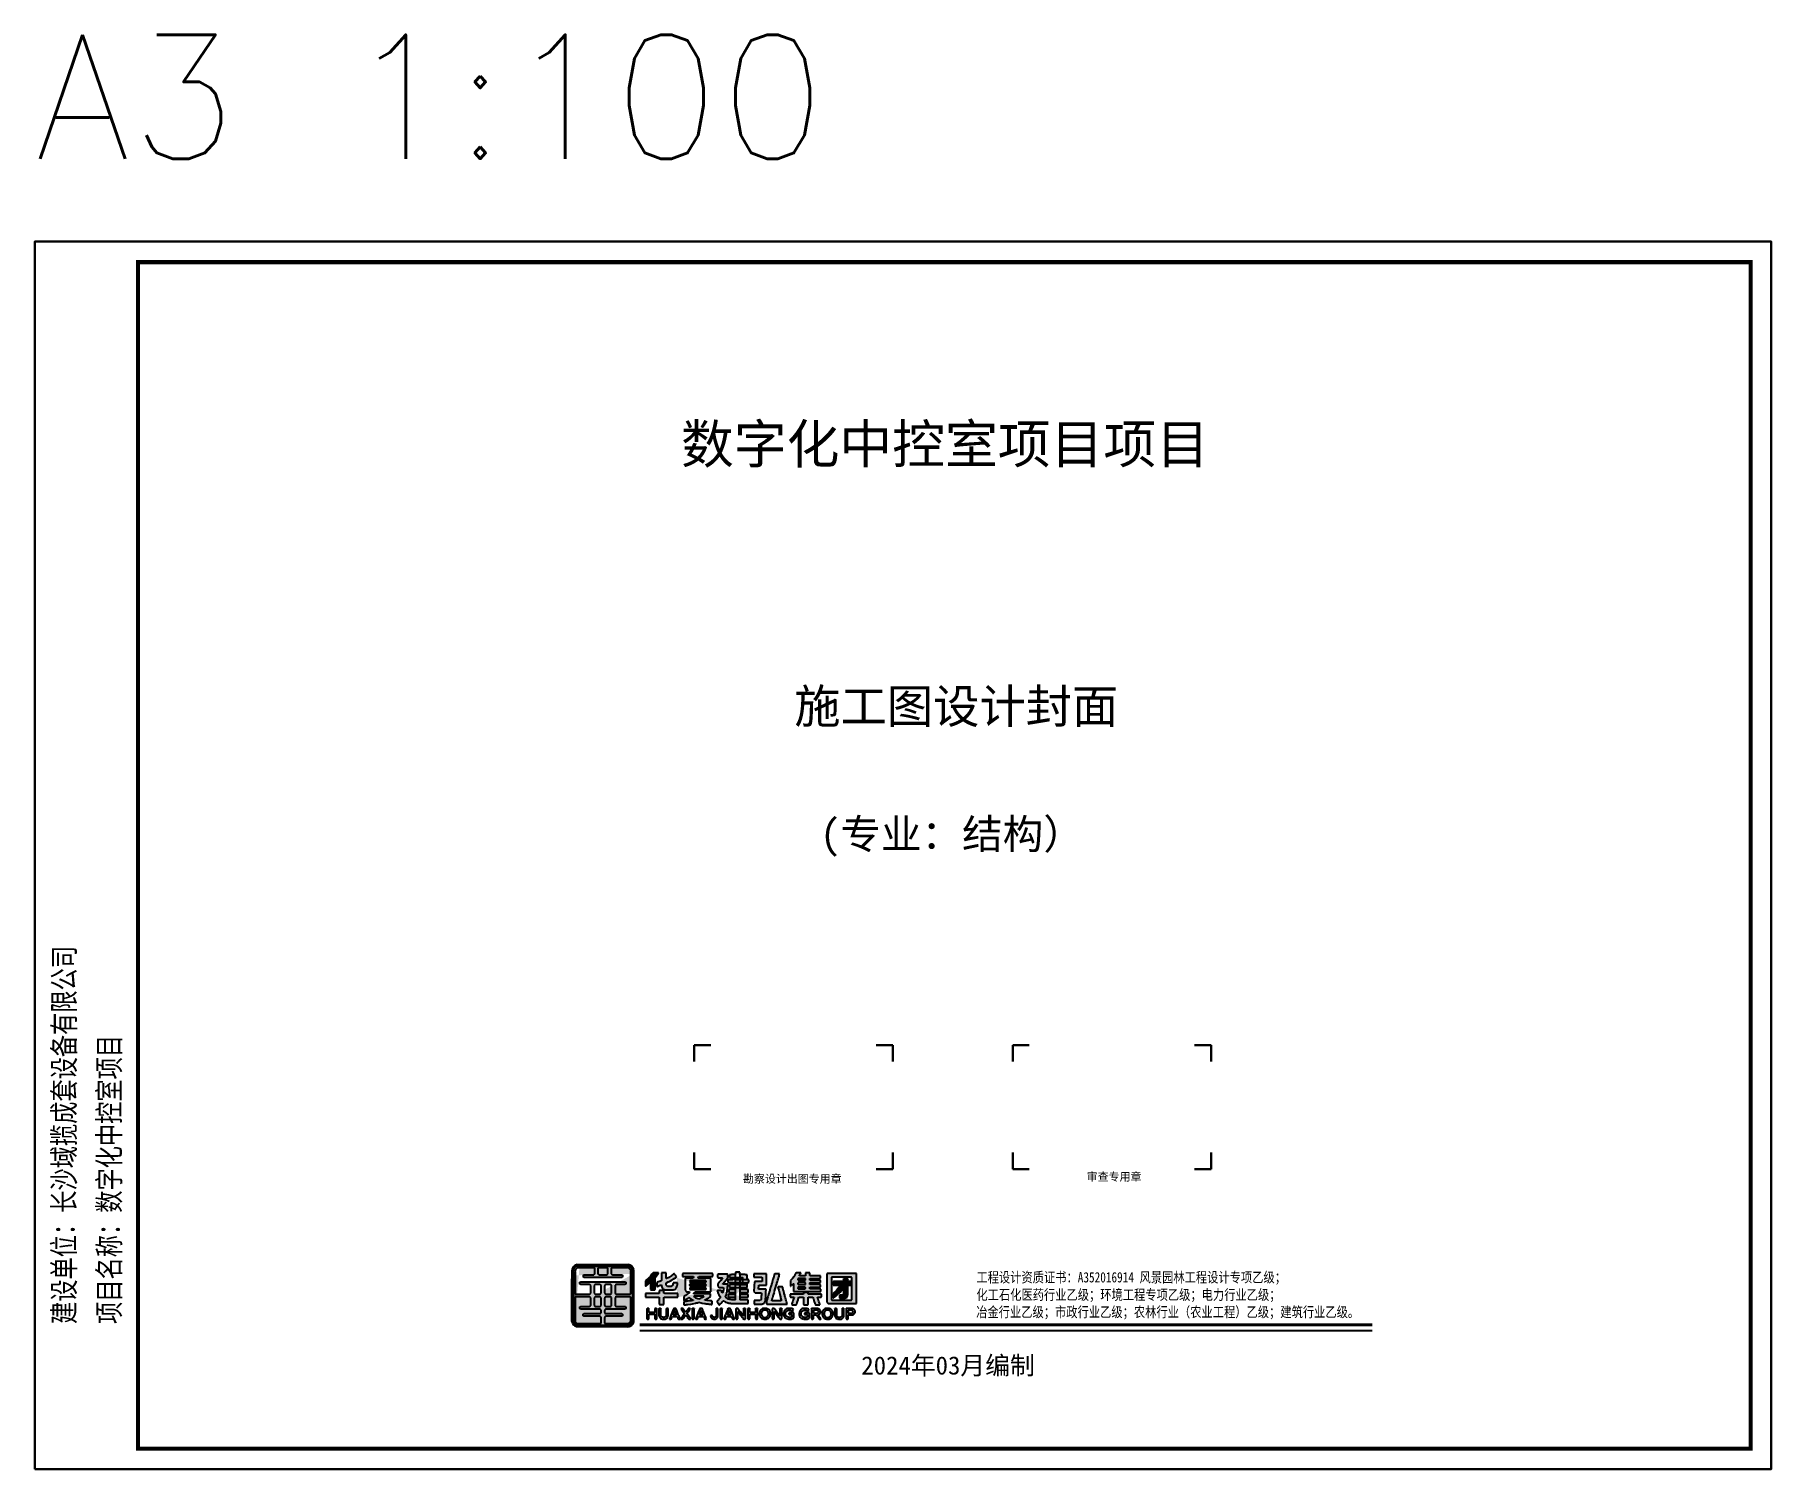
# Model space of a CAD drawing. Extents: x 498328 to 716449, y -893371 to -467753.
# Drawn here: x 526901 to 568901, y -502453 to -467753 of the extents above; entities that cross this region are included whole.
import ezdxf
from ezdxf.enums import TextEntityAlignment as Align

# ---------------------------------------------------------------- set-up
doc = ezdxf.new("R2010")
doc.units = 0
doc.header["$LTSCALE"] = 1000
doc.layers.get('0').update_dxf_attribs({"linetype": 'CONTINUOUS'})
for name, color, linetype in [('0-格式修改层', 111, 'CONTINUOUS'), ('0-格式固定层', 7, 'CONTINUOUS'), ('PUB_TEXT', 7, 'CONTINUOUS'), ('PUB_TITLE', 4, 'CONTINUOUS'), ('TK-PUBLIC', 7, 'CONTINUOUS'), ('WALL2', 3, 'CONTINUOUS'), ('通用-图框C-SHET', 141, 'CONTINUOUS')]:
    doc.layers.add(name, color=color, linetype=linetype)
doc.layers.add('yichutu', color=7, linetype='CONTINUOUS', true_color=0xffffff, plot=False)
doc.layers.add('填充', color=252, linetype='CONTINUOUS', lineweight=25)
doc.layers.add('檩托板', color=6, linetype='CONTINUOUS', lineweight=30)
doc.styles.add('-宋体', font='', dxfattribs={"width": 1.2})
doc.styles.add('HZTXT', font='txt.shx', dxfattribs={"bigfont": 'HZTXT'})
doc.styles.add('标识1', font='times.ttf')
doc.styles.add('标识3', font='simhei.ttf')
doc.styles.add('黑体', font='simhei.ttf', dxfattribs={"width": 0.8})
doc.styles.get('-宋体').set_extended_font_data('SimSun')

msp = doc.modelspace()

# ---------------------------------------------------------------- texts
at = {"layer": '0-格式修改层', "style": '标识3'}
for s, height, p in [('数字化中控室项目项目', 936.32, (548917.2, -477629.7)), ('2024年03月编制', 440, (548991.4, -499932))]:
    msp.add_text(s, height=height, dxfattribs=at).set_placement(p, align=Align.MIDDLE)
at = {"layer": '0-格式固定层', "style": '标识3'}
for s, height, p in [('施工图设计封面', 820.8, (545271.5, -483995)), ('(专业：结构）', 720, (545894.2, -487087.9))]:
    msp.add_text(s, height=height, dxfattribs=at).set_placement(p, align=Align.MIDDLE_LEFT)
at = {"layer": 'PUB_TEXT', "style": '黑体', "width": 0.75}
for s, p in [('建设单位：长沙域揽成套设备有限公司', (527871.1, -498938.5)), ('项目名称：数字化中控室项目', (528963.9, -498938.5))]:
    msp.add_text(s, height=525.738, rotation=90, dxfattribs=at).set_placement(p)
at = {"layer": 'PUB_TITLE', "color": 11, "style": '-宋体', "width": 0.8}
for s, p in [('工程设计资质证书：A352016914 风景园林工程设计专项乙级；', (549676, -497933.6)), ('化工石化医药行业乙级；环境工程专项乙级；电力行业乙级；', (549676, -498355.5)), ('冶金行业乙级；市政行业乙级；农林行业（农业工程）乙级；建筑行业乙级。', (549671.2, -498773.4))]:
    msp.add_text(s, height=249.667, dxfattribs=at).set_placement(p)
at = {"layer": 'TK-PUBLIC', "color": 8, "style": '标识1'}
for s, p in [('勘察设计出图专用章', (544030, -495524.9)), ('审查专用章', (552344.3, -495473.7))]:
    msp.add_text(s, height=194.4, dxfattribs=at).set_placement(p)

# ---------------------------------------------------------------- blocks, each defined once
blk = doc.blocks.new('DDS')
at = {"layer": '檩托板'}
for p, q in [((13211162, -3322010), (13210762, -3322010)), ((13210762, -3322010), (13210762, -3322410)), ((13215162, -3322010), (13215562, -3322010)), ((13215562, -3322010), (13215562, -3322410)), ((13210762, -3324610), (13210762, -3325010)), ((13215562, -3325010), (13215562, -3324610)), ((13210762, -3325010), (13211162, -3325010)), ((13215162, -3325010), (13215562, -3325010))]:
    blk.add_line(p, q, dxfattribs=at)
blk = doc.blocks.new('dasdkahf')
h = blk.add_hatch(color=0)
h.dxf.hatch_style = 1
h.paths.add_polyline_path([(3.762, -1.254, 0.333311), (3.682, -1.164), (2.649, -1.164, 0.297487), (2.569, -1.241), (2.569, -2.284, 0.283045), (2.649, -2.358), (3.682, -2.358, 0.163805), (3.738, -2.326), (3.74, -2.323, 0.152438), (3.762, -2.268)])
h.paths.add_polyline_path([(3.088, -1.391), (3.243, -1.391), (3.551, -1.391), (3.554, -1.388), (3.556, -1.386), (3.559, -1.383), (3.559, -1.368), (3.559, -1.361), (3.559, -1.346), (3.556, -1.343), (3.554, -1.341), (3.551, -1.338), (3.473, -1.338), (3.434, -1.338), (3.356, -1.338), (3.355, -1.334), (3.35, -1.332), (3.347, -1.334), (3.341, -1.327), (3.338, -1.324), (3.332, -1.318), (3.332, -1.272), (3.332, -1.249), (3.332, -1.204), (3.334, -1.204), (3.336, -1.203), (3.336, -1.201), (3.398, -1.2), (3.617, -1.201), (3.641, -1.201), (3.652, -1.201), (3.676, -1.201), (3.687, -1.205), (3.692, -1.209), (3.702, -1.216), (3.714, -1.228), (3.719, -1.235), (3.726, -1.251), (3.726, -1.269), (3.726, -1.279), (3.726, -1.334), (3.726, -1.492), (3.726, -1.57), (3.726, -1.728), (3.724, -1.727), (3.722, -1.729), (3.722, -1.731), (3.608, -1.731), (3.55, -1.731), (3.436, -1.731), (3.433, -1.73), (3.432, -1.729), (3.429, -1.728), (3.421, -1.724), (3.417, -1.721), (3.412, -1.714), (3.412, -1.649), (3.412, -1.616), (3.412, -1.551), (3.415, -1.551), (3.417, -1.547), (3.416, -1.544), (3.424, -1.541), (3.428, -1.539), (3.436, -1.534), (3.508, -1.534), (3.545, -1.534), (3.617, -1.534), (3.621, -1.531), (3.622, -1.529), (3.626, -1.526), (3.626, -1.512), (3.626, -1.505), (3.626, -1.491), (3.623, -1.491), (3.62, -1.486), (3.616, -1.484), (3.616, -1.481), (3.254, -1.481), (3.073, -1.481), (2.712, -1.481), (2.712, -1.484), (2.707, -1.486), (2.705, -1.491), (2.702, -1.491), (2.702, -1.505), (2.702, -1.512), (2.702, -1.526), (2.705, -1.529), (2.707, -1.531), (2.71, -1.534), (2.784, -1.534), (2.821, -1.534), (2.895, -1.534), (2.896, -1.538), (2.901, -1.539), (2.904, -1.538), (2.91, -1.544), (2.913, -1.548), (2.919, -1.554), (2.919, -1.617), (2.919, -1.648), (2.919, -1.711), (2.911, -1.719), (2.907, -1.723), (2.899, -1.731), (2.781, -1.731), (2.723, -1.731), (2.605, -1.731), (2.606, -1.729), (2.604, -1.727), (2.602, -1.728), (2.602, -1.618), (2.602, -1.564), (2.602, -1.428), (2.602, -1.382), (2.602, -1.359), (2.602, -1.313), (2.601, -1.275), (2.6, -1.269), (2.602, -1.257), (2.607, -1.248), (2.609, -1.244), (2.612, -1.234), (2.617, -1.224), (2.622, -1.218), (2.632, -1.212), (2.64, -1.207), (2.644, -1.205), (2.652, -1.201), (2.712, -1.201), (2.742, -1.201), (2.822, -1.201), (2.893, -1.201), (2.928, -1.201), (2.999, -1.201), (2.999, -1.248), (2.999, -1.272), (2.999, -1.319), (2.991, -1.327), (2.987, -1.33), (2.979, -1.338), (2.899, -1.338), (2.86, -1.338), (2.78, -1.338), (2.777, -1.341), (2.775, -1.343), (2.772, -1.346), (2.772, -1.361), (2.772, -1.368), (2.772, -1.383), (2.775, -1.386), (2.777, -1.388), (2.78, -1.391)], flags=16)
h.paths.add_polyline_path([(3.085, -1.338), (3.077, -1.33), (3.073, -1.327), (3.065, -1.319), (3.065, -1.273), (3.065, -1.25), (3.065, -1.204), (3.067, -1.204), (3.069, -1.203), (3.069, -1.201), (3.146, -1.201), (3.185, -1.201), (3.262, -1.201), (3.262, -1.203), (3.264, -1.204), (3.266, -1.204), (3.266, -1.251), (3.266, -1.274), (3.266, -1.321), (3.263, -1.321), (3.261, -1.325), (3.262, -1.328), (3.254, -1.331), (3.25, -1.333), (3.242, -1.338), (3.18, -1.338), (3.148, -1.338)], flags=16)
h.paths.add_polyline_path([(3.068, -1.534), (3.106, -1.534), (3.106, -1.538), (3.111, -1.539), (3.114, -1.538), (3.12, -1.544), (3.123, -1.548), (3.129, -1.554), (3.129, -1.618), (3.129, -1.649), (3.129, -1.713), (3.121, -1.72), (3.117, -1.724), (3.109, -1.731), (3.069, -1.731), (3.049, -1.731), (3.009, -1.731), (3.001, -1.723), (2.997, -1.719), (2.989, -1.711), (2.989, -1.648), (2.989, -1.617), (2.989, -1.554), (2.991, -1.554), (2.993, -1.551), (2.992, -1.549), (2.999, -1.542), (3.003, -1.539), (3.012, -1.534), (3.049, -1.534)], flags=16)
h.paths.add_polyline_path([(3.206, -1.544), (3.214, -1.54), (3.218, -1.538), (3.226, -1.534), (3.262, -1.534), (3.28, -1.534), (3.316, -1.534), (3.318, -1.536), (3.32, -1.536), (3.322, -1.538), (3.33, -1.541), (3.334, -1.544), (3.339, -1.551), (3.339, -1.616), (3.339, -1.649), (3.339, -1.714), (3.336, -1.715), (3.334, -1.718), (3.336, -1.721), (3.328, -1.725), (3.324, -1.727), (3.316, -1.731), (3.278, -1.731), (3.26, -1.731), (3.222, -1.731), (3.218, -1.727), (3.216, -1.726), (3.211, -1.724), (3.205, -1.715), (3.203, -1.711), (3.199, -1.701), (3.199, -1.646), (3.199, -1.619), (3.199, -1.564), (3.204, -1.557), (3.205, -1.553)], flags=16)
h.paths.add_polyline_path([(3.069, -1.784), (3.109, -1.784), (3.117, -1.792), (3.121, -1.796), (3.129, -1.804), (3.129, -1.867), (3.129, -1.898), (3.129, -1.961), (3.121, -1.969), (3.117, -1.973), (3.109, -1.981), (3.069, -1.981), (3.049, -1.981), (3.009, -1.981), (3.009, -1.979), (3.006, -1.977), (3.004, -1.978), (2.997, -1.97), (2.994, -1.966), (2.989, -1.958), (2.989, -1.896), (2.989, -1.866), (2.989, -1.804), (2.997, -1.796), (3.001, -1.792), (3.009, -1.784), (3.049, -1.784)], flags=16)
h.paths.add_polyline_path([(3.226, -1.784), (3.262, -1.784), (3.28, -1.784), (3.316, -1.784), (3.318, -1.786), (3.32, -1.786), (3.322, -1.788), (3.33, -1.791), (3.334, -1.794), (3.339, -1.801), (3.339, -1.866), (3.339, -1.899), (3.339, -1.964), (3.336, -1.965), (3.334, -1.968), (3.336, -1.971), (3.328, -1.975), (3.324, -1.977), (3.316, -1.981), (3.278, -1.981), (3.26, -1.981), (3.222, -1.981), (3.221, -1.978), (3.217, -1.976), (3.214, -1.978), (3.207, -1.969), (3.204, -1.964), (3.199, -1.954), (3.199, -1.898), (3.199, -1.87), (3.199, -1.814), (3.204, -1.807), (3.205, -1.803), (3.206, -1.794), (3.214, -1.79), (3.218, -1.788)], flags=16)
h.paths.add_polyline_path([(2.895, -1.784), (2.896, -1.788), (2.901, -1.79), (2.904, -1.788), (2.91, -1.794), (2.913, -1.798), (2.919, -1.804), (2.919, -1.867), (2.919, -1.898), (2.919, -1.961), (2.916, -1.961), (2.915, -1.964), (2.915, -1.966), (2.908, -1.973), (2.904, -1.976), (2.895, -1.981), (2.821, -1.981), (2.784, -1.981), (2.71, -1.981), (2.707, -1.984), (2.705, -1.986), (2.702, -1.989), (2.702, -2.003), (2.702, -2.01), (2.702, -2.024), (2.705, -2.025), (2.708, -2.029), (2.712, -2.031), (2.712, -2.034), (2.871, -2.034), (2.95, -2.034), (3.109, -2.034), (3.117, -2.042), (3.121, -2.046), (3.129, -2.054), (3.13, -2.076), (3.13, -2.087), (3.127, -2.108), (3.123, -2.11), (3.121, -2.113), (3.122, -2.118), (3.12, -2.118), (3.118, -2.118), (3.116, -2.118), (3.114, -2.12), (3.114, -2.122), (3.112, -2.124), (2.979, -2.124), (2.913, -2.124), (2.78, -2.124), (2.776, -2.129), (2.773, -2.131), (2.769, -2.136), (2.769, -2.149), (2.769, -2.155), (2.769, -2.168), (2.773, -2.17), (2.775, -2.173), (2.775, -2.178), (2.907, -2.178), (2.973, -2.178), (3.106, -2.178), (3.106, -2.181), (3.111, -2.183), (3.114, -2.181), (3.12, -2.188), (3.123, -2.191), (3.129, -2.198), (3.129, -2.246), (3.129, -2.27), (3.129, -2.318), (3.127, -2.317), (3.125, -2.319), (3.126, -2.321), (2.962, -2.321), (2.88, -2.321), (2.656, -2.321, -0.450798), (2.602, -2.264), (2.602, -2.198), (2.602, -2.164), (2.602, -2.081), (2.602, -1.998), (2.602, -1.957), (2.602, -1.874), (2.602, -1.83), (2.602, -1.816), (2.602, -1.788), (2.604, -1.788), (2.606, -1.786), (2.605, -1.784), (2.721, -1.784), (2.779, -1.784)], flags=16)
h.paths.add_polyline_path([(3.416, -1.794), (3.424, -1.79), (3.428, -1.788), (3.436, -1.784), (3.549, -1.784), (3.606, -1.784), (3.719, -1.784), (3.719, -1.787), (3.723, -1.789), (3.726, -1.788), (3.726, -1.869), (3.726, -1.91), (3.726, -2.011), (3.726, -2.115), (3.726, -2.167), (3.726, -2.271, -0.276416), (3.679, -2.321), (3.488, -2.321), (3.393, -2.321), (3.202, -2.321), (3.203, -2.319), (3.201, -2.317), (3.199, -2.318), (3.199, -2.272), (3.199, -2.25), (3.199, -2.204), (3.202, -2.199), (3.203, -2.196), (3.206, -2.191), (3.212, -2.184), (3.216, -2.18), (3.226, -2.178), (3.356, -2.178), (3.422, -2.178), (3.552, -2.178), (3.553, -2.173), (3.555, -2.17), (3.559, -2.168), (3.559, -2.155), (3.559, -2.149), (3.559, -2.136), (3.554, -2.131), (3.552, -2.129), (3.547, -2.124), (3.416, -2.124), (3.35, -2.124), (3.219, -2.124), (3.219, -2.122), (3.216, -2.12), (3.214, -2.121), (3.207, -2.114), (3.204, -2.11), (3.199, -2.101), (3.199, -2.084), (3.199, -2.075), (3.199, -2.058), (3.202, -2.057), (3.204, -2.052), (3.202, -2.049), (3.209, -2.043), (3.212, -2.04), (3.219, -2.034), (3.378, -2.034), (3.457, -2.034), (3.616, -2.034), (3.616, -2.031), (3.62, -2.029), (3.623, -2.025), (3.626, -2.024), (3.626, -2.011), (3.626, -2.004), (3.626, -1.991), (3.622, -1.989), (3.62, -1.986), (3.619, -1.981), (3.546, -1.981), (3.509, -1.981), (3.436, -1.981), (3.433, -1.98), (3.432, -1.979), (3.429, -1.978), (3.421, -1.974), (3.417, -1.971), (3.412, -1.964), (3.412, -1.899), (3.412, -1.866), (3.412, -1.801), (3.415, -1.801), (3.417, -1.797)], flags=16)
h = blk.add_hatch(color=256)
h.dxf.hatch_style = 1
h.paths.add_polyline_path([(4.131, -1.638), (4.129, -1.641), (4.164, -1.641), (4.181, -1.641), (4.216, -1.641), (4.215, -1.639), (4.217, -1.637), (4.219, -1.638), (4.219, -1.54), (4.219, -1.492), (4.219, -1.394), (4.246, -1.36), (4.259, -1.342), (4.286, -1.307), (4.286, -1.303), (4.286, -1.301), (4.286, -1.297), (4.245, -1.297), (4.225, -1.297), (4.184, -1.297), (4.156, -1.329), (4.143, -1.345), (4.117, -1.378), (4.101, -1.394), (4.092, -1.403), (4.076, -1.419), (4.056, -1.433), (4.047, -1.44), (4.029, -1.456), (4.03, -1.458), (4.028, -1.461), (4.026, -1.461), (4.026, -1.502), (4.026, -1.523), (4.026, -1.564), (4.03, -1.566), (4.034, -1.565), (4.037, -1.561), (4.071, -1.534), (4.088, -1.521), (4.122, -1.494), (4.125, -1.496), (4.126, -1.497), (4.129, -1.498), (4.131, -1.5), (4.129, -1.504), (4.126, -1.504), (4.126, -1.556), (4.126, -1.582), (4.126, -1.634), (4.129, -1.635)])
h.paths.add_polyline_path([(4.412, -1.638), (4.423, -1.644), (4.488, -1.644), (4.521, -1.644), (4.586, -1.644), (4.604, -1.64), (4.614, -1.636), (4.631, -1.628), (4.643, -1.618), (4.648, -1.611), (4.654, -1.598), (4.662, -1.574), (4.666, -1.562), (4.673, -1.538), (4.674, -1.524), (4.675, -1.518), (4.674, -1.504), (4.673, -1.503), (4.672, -1.502), (4.673, -1.501), (4.64, -1.501), (4.624, -1.501), (4.591, -1.501), (4.588, -1.504), (4.586, -1.506), (4.583, -1.509), (4.581, -1.526), (4.58, -1.535), (4.574, -1.551), (4.569, -1.56), (4.565, -1.564), (4.558, -1.571), (4.555, -1.569), (4.55, -1.571), (4.549, -1.574), (4.519, -1.574), (4.503, -1.574), (4.473, -1.574), (4.462, -1.568), (4.457, -1.564), (4.449, -1.556), (4.451, -1.552), (4.45, -1.547), (4.446, -1.544), (4.446, -1.529), (4.446, -1.521), (4.446, -1.506), (4.449, -1.503), (4.45, -1.502), (4.453, -1.499), (4.485, -1.483), (4.501, -1.475), (4.533, -1.459), (4.566, -1.44), (4.583, -1.43), (4.616, -1.409), (4.633, -1.4), (4.641, -1.395), (4.656, -1.383), (4.638, -1.359), (4.63, -1.348), (4.613, -1.324), (4.609, -1.323), (4.607, -1.323), (4.603, -1.323), (4.591, -1.328), (4.586, -1.331), (4.576, -1.339), (4.567, -1.344), (4.563, -1.346), (4.556, -1.353), (4.515, -1.38), (4.494, -1.392), (4.449, -1.413), (4.448, -1.411), (4.447, -1.411), (4.446, -1.411), (4.446, -1.367), (4.446, -1.345), (4.446, -1.301), (4.444, -1.301), (4.442, -1.299), (4.443, -1.297), (4.408, -1.297), (4.39, -1.297), (4.356, -1.297), (4.356, -1.299), (4.354, -1.301), (4.352, -1.301), (4.352, -1.362), (4.352, -1.392), (4.352, -1.453), (4.339, -1.464), (4.33, -1.469), (4.312, -1.473), (4.31, -1.474), (4.308, -1.475), (4.306, -1.476), (4.29, -1.481), (4.282, -1.484), (4.266, -1.489), (4.26, -1.492), (4.256, -1.494), (4.252, -1.499), (4.252, -1.528), (4.252, -1.542), (4.252, -1.571), (4.256, -1.572), (4.257, -1.573), (4.261, -1.574), (4.279, -1.568), (4.288, -1.565), (4.306, -1.559), (4.322, -1.551), (4.331, -1.548), (4.349, -1.544), (4.352, -1.568), (4.355, -1.581), (4.361, -1.604), (4.366, -1.614), (4.37, -1.619), (4.377, -1.628), (4.384, -1.629), (4.388, -1.632), (4.392, -1.638), (4.405, -1.637)])
h.paths.add_polyline_path([(4.307, -1.938), (4.306, -1.941), (4.343, -1.941), (4.362, -1.941), (4.399, -1.941), (4.399, -1.885), (4.399, -1.857), (4.399, -1.801), (4.402, -1.801), (4.404, -1.797), (4.403, -1.794), (4.511, -1.794), (4.565, -1.794), (4.673, -1.794), (4.672, -1.792), (4.674, -1.791), (4.676, -1.791), (4.676, -1.762), (4.676, -1.747), (4.676, -1.718), (4.569, -1.718), (4.515, -1.718), (4.408, -1.718), (4.404, -1.714), (4.403, -1.713), (4.399, -1.709), (4.399, -1.687), (4.399, -1.676), (4.399, -1.654), (4.362, -1.654), (4.343, -1.654), (4.306, -1.654), (4.307, -1.657), (4.305, -1.661), (4.302, -1.661), (4.302, -1.682), (4.302, -1.693), (4.302, -1.714), (4.301, -1.714), (4.299, -1.716), (4.299, -1.718), (4.191, -1.718), (4.137, -1.718), (4.029, -1.718), (4.029, -1.747), (4.029, -1.762), (4.029, -1.791), (4.031, -1.791), (4.033, -1.792), (4.032, -1.794), (4.14, -1.794), (4.194, -1.794), (4.302, -1.794), (4.302, -1.85), (4.302, -1.878), (4.302, -1.934), (4.305, -1.935)])
h = blk.add_hatch(color=256)
h.dxf.hatch_style = 1
h.paths.add_polyline_path([(4.219, -1.394), (4.246, -1.36), (4.259, -1.342), (4.286, -1.307), (4.286, -1.303), (4.286, -1.301), (4.286, -1.297), (4.245, -1.297), (4.225, -1.297), (4.184, -1.297), (4.156, -1.329), (4.143, -1.345), (4.117, -1.378), (4.101, -1.394), (4.092, -1.403), (4.076, -1.419), (4.056, -1.433), (4.047, -1.44), (4.029, -1.456), (4.03, -1.458), (4.028, -1.461), (4.026, -1.461), (4.026, -1.502), (4.026, -1.523), (4.026, -1.564), (4.03, -1.566), (4.034, -1.565), (4.037, -1.561), (4.071, -1.534), (4.088, -1.521), (4.122, -1.494), (4.125, -1.496), (4.126, -1.497), (4.129, -1.498), (4.131, -1.5), (4.129, -1.504), (4.126, -1.504), (4.126, -1.556), (4.126, -1.582), (4.126, -1.634), (4.129, -1.635), (4.131, -1.638), (4.129, -1.641), (4.164, -1.641), (4.181, -1.641), (4.216, -1.641), (4.215, -1.639), (4.217, -1.637), (4.219, -1.638), (4.219, -1.54), (4.219, -1.492)])
h = blk.add_hatch(color=256)
h.paths.add_polyline_path([(4.924, -1.488), (4.923, -1.491), (5.052, -1.491), (5.117, -1.491), (5.246, -1.491), (5.252, -1.48), (5.252, -1.472), (5.248, -1.461), (5.246, -1.46), (5.246, -1.459), (5.246, -1.458), (5.117, -1.458), (5.052, -1.458), (4.923, -1.458), (4.919, -1.467), (4.918, -1.474), (4.921, -1.484), (4.923, -1.486)], flags=16)
h.paths.add_polyline_path([(4.923, -1.563), (4.923, -1.564), (5.052, -1.564), (5.117, -1.564), (5.246, -1.564), (5.252, -1.554), (5.252, -1.545), (5.248, -1.534), (5.246, -1.533), (5.246, -1.532), (5.246, -1.531), (5.117, -1.531), (5.052, -1.531), (4.923, -1.531), (4.917, -1.541), (4.916, -1.55), (4.921, -1.561), (4.922, -1.562)], flags=16)
h.paths.add_polyline_path([(4.919, -1.627), (4.923, -1.638), (5.052, -1.638), (5.117, -1.638), (5.246, -1.638), (5.252, -1.627), (5.252, -1.619), (5.248, -1.608), (5.245, -1.605), (5.244, -1.604), (5.241, -1.601), (5.116, -1.601), (5.053, -1.601), (4.928, -1.601), (4.924, -1.604), (4.923, -1.606), (4.919, -1.609), (4.919, -1.621)], flags=16)
h.paths.add_polyline_path([(5.06, -1.811), (5.101, -1.824), (5.144, -1.81), (5.166, -1.8), (5.206, -1.779), (5.204, -1.778), (5.203, -1.777), (5.203, -1.774), (5.123, -1.774), (5.083, -1.774), (5.003, -1.774), (5.001, -1.776), (5, -1.778), (5.001, -1.781), (5.039, -1.802)], flags=16)
h.paths.add_polyline_path([(4.803, -1.946), (4.803, -1.948), (4.805, -1.949), (4.809, -1.947), (4.809, -1.944), (4.824, -1.944), (4.831, -1.944), (4.846, -1.944), (4.846, -1.943), (4.846, -1.942), (4.846, -1.941), (4.859, -1.941), (4.866, -1.941), (4.879, -1.941), (4.942, -1.93), (4.973, -1.924), (5.036, -1.913), (5.052, -1.909), (5.06, -1.907), (5.076, -1.903), (5.087, -1.9), (5.092, -1.898), (5.103, -1.894), (5.148, -1.906), (5.17, -1.911), (5.216, -1.919), (5.235, -1.922), (5.244, -1.923), (5.263, -1.926), (5.283, -1.927), (5.293, -1.928), (5.313, -1.934), (5.327, -1.934), (5.335, -1.934), (5.349, -1.934), (5.357, -1.94), (5.365, -1.941), (5.373, -1.936), (5.373, -1.935), (5.375, -1.934), (5.376, -1.934), (5.376, -1.91), (5.376, -1.898), (5.376, -1.874), (5.369, -1.873), (5.365, -1.871), (5.359, -1.868), (5.345, -1.868), (5.337, -1.868), (5.323, -1.868), (5.284, -1.86), (5.265, -1.857), (5.226, -1.854), (5.226, -1.85), (5.226, -1.848), (5.226, -1.844), (5.248, -1.839), (5.259, -1.833), (5.276, -1.819), (5.285, -1.815), (5.289, -1.812), (5.296, -1.806), (5.305, -1.802), (5.309, -1.799), (5.316, -1.793), (5.325, -1.787), (5.329, -1.784), (5.336, -1.776), (5.336, -1.755), (5.336, -1.745), (5.336, -1.724), (5.334, -1.725), (5.332, -1.723), (5.333, -1.721), (5.201, -1.721), (5.135, -1.721), (5.003, -1.721), (5.001, -1.719), (5, -1.717), (5.001, -1.714), (5.009, -1.702), (5.014, -1.697), (5.024, -1.688), (5.027, -1.688), (5.029, -1.687), (5.029, -1.684), (5.153, -1.684), (5.215, -1.684), (5.339, -1.684), (5.339, -1.682), (5.341, -1.681), (5.343, -1.681), (5.343, -1.575), (5.343, -1.522), (5.343, -1.416), (5.339, -1.413), (5.338, -1.411), (5.334, -1.408), (5.238, -1.408), (5.189, -1.408), (5.093, -1.408), (5.091, -1.406), (5.09, -1.403), (5.091, -1.401), (5.096, -1.39), (5.098, -1.385), (5.103, -1.374), (5.213, -1.374), (5.268, -1.374), (5.378, -1.374), (5.381, -1.371), (5.383, -1.369), (5.386, -1.366), (5.386, -1.348), (5.386, -1.339), (5.386, -1.321), (5.383, -1.321), (5.381, -1.317), (5.383, -1.314), (5.141, -1.314), (5.021, -1.314), (4.779, -1.314), (4.78, -1.316), (4.778, -1.318), (4.776, -1.318), (4.776, -1.339), (4.776, -1.35), (4.776, -1.371), (4.778, -1.371), (4.78, -1.372), (4.779, -1.374), (4.865, -1.374), (4.907, -1.374), (4.993, -1.374), (4.997, -1.378), (4.997, -1.383), (4.994, -1.388), (4.993, -1.396), (4.991, -1.4), (4.986, -1.406), (4.925, -1.408), (4.895, -1.409), (4.834, -1.408), (4.831, -1.411), (4.829, -1.413), (4.826, -1.416), (4.826, -1.503), (4.826, -1.547), (4.826, -1.634), (4.829, -1.646), (4.831, -1.652), (4.834, -1.664), (4.838, -1.67), (4.84, -1.673), (4.846, -1.678), (4.851, -1.68), (4.854, -1.682), (4.859, -1.684), (4.881, -1.684), (4.891, -1.684), (4.913, -1.684), (4.916, -1.687), (4.917, -1.691), (4.914, -1.694), (4.886, -1.72), (4.871, -1.732), (4.839, -1.753), (4.822, -1.762), (4.814, -1.767), (4.799, -1.779), (4.799, -1.808), (4.799, -1.822), (4.799, -1.851), (4.798, -1.851), (4.797, -1.853), (4.798, -1.854), (4.8, -1.858), (4.806, -1.859), (4.809, -1.856), (4.837, -1.842), (4.85, -1.833), (4.876, -1.816), (4.885, -1.812), (4.889, -1.809), (4.896, -1.803), (4.902, -1.799), (4.909, -1.799), (4.914, -1.804), (4.921, -1.808), (4.924, -1.811), (4.929, -1.818), (4.934, -1.817), (4.937, -1.819), (4.939, -1.823), (4.953, -1.83), (4.96, -1.834), (4.973, -1.844), (4.978, -1.843), (4.982, -1.844), (4.986, -1.848), (4.986, -1.852), (4.986, -1.854), (4.986, -1.858), (4.971, -1.857), (4.963, -1.858), (4.949, -1.863), (4.923, -1.867), (4.909, -1.869), (4.883, -1.873), (4.859, -1.875), (4.847, -1.877), (4.823, -1.879), (4.813, -1.879), (4.808, -1.88), (4.799, -1.884), (4.799, -1.908), (4.799, -1.92), (4.799, -1.944), (4.801, -1.944)])
h.paths.add_polyline_path([(5.843, -1.494), (6.08, -1.498), (6.094, -1.495), (6.102, -1.494), (6.116, -1.491), (6.116, -1.471), (6.116, -1.461), (6.116, -1.441), (6.104, -1.438), (6.097, -1.437), (6.085, -1.434), (5.843, -1.434), (5.822, -1.434), (5.811, -1.434), (5.79, -1.434), (5.79, -1.436), (5.79, -1.436), (5.79, -1.438), (5.751, -1.438), (5.732, -1.438), (5.693, -1.438), (5.693, -1.439), (5.691, -1.441), (5.689, -1.441), (5.689, -1.46), (5.689, -1.469), (5.689, -1.488), (5.692, -1.488), (5.694, -1.492), (5.693, -1.494), (5.753, -1.494), (5.783, -1.494)])
h.paths.add_polyline_path([(5.678, -1.901), (5.692, -1.904), (5.699, -1.906), (5.713, -1.911), (5.732, -1.91), (5.742, -1.912), (5.76, -1.918), (5.805, -1.918), (5.828, -1.918), (5.873, -1.918), (5.873, -1.919), (5.873, -1.92), (5.873, -1.921), (5.964, -1.921), (6.009, -1.921), (6.1, -1.921), (6.099, -1.919), (6.101, -1.917), (6.103, -1.918), (6.103, -1.891), (6.103, -1.878), (6.103, -1.851), (6.1, -1.852), (6.097, -1.851), (6.096, -1.848), (6.032, -1.848), (6, -1.848), (5.933, -1.848), (5.933, -1.331), (5.933, -1.314), (5.933, -1.305), (5.933, -1.287), (5.931, -1.288), (5.929, -1.286), (5.93, -1.284), (5.898, -1.284), (5.882, -1.284), (5.85, -1.284), (5.85, -1.286), (5.848, -1.288), (5.846, -1.287), (5.846, -1.303), (5.846, -1.312), (5.846, -1.328), (5.843, -1.328), (5.841, -1.332), (5.843, -1.334), (5.843, -1.848), (5.814, -1.848), (5.799, -1.848), (5.77, -1.848), (5.741, -1.841), (5.727, -1.837), (5.699, -1.829), (5.686, -1.823), (5.679, -1.819), (5.666, -1.813), (5.655, -1.806), (5.649, -1.801), (5.643, -1.789), (5.657, -1.754), (5.663, -1.735), (5.671, -1.698), (5.674, -1.684), (5.675, -1.678), (5.678, -1.664), (5.679, -1.643), (5.681, -1.632), (5.686, -1.611), (5.686, -1.596), (5.686, -1.589), (5.686, -1.574), (5.687, -1.574), (5.688, -1.574), (5.689, -1.574), (5.689, -1.558), (5.689, -1.55), (5.689, -1.534), (5.688, -1.535), (5.686, -1.533), (5.686, -1.531), (5.649, -1.531), (5.63, -1.531), (5.593, -1.531), (5.591, -1.529), (5.59, -1.527), (5.591, -1.524), (5.63, -1.475), (5.65, -1.45), (5.689, -1.401), (5.689, -1.373), (5.689, -1.359), (5.689, -1.331), (5.688, -1.331), (5.686, -1.329), (5.686, -1.328), (5.608, -1.328), (5.569, -1.328), (5.491, -1.328), (5.488, -1.331), (5.486, -1.333), (5.483, -1.336), (5.483, -1.357), (5.483, -1.368), (5.483, -1.389), (5.486, -1.393), (5.488, -1.394), (5.491, -1.398), (5.528, -1.398), (5.546, -1.398), (5.583, -1.398), (5.585, -1.399), (5.585, -1.402), (5.584, -1.404), (5.545, -1.454), (5.526, -1.478), (5.486, -1.528), (5.486, -1.541), (5.486, -1.548), (5.486, -1.561), (5.49, -1.571), (5.492, -1.575), (5.498, -1.584), (5.502, -1.588), (5.504, -1.59), (5.508, -1.594), (5.511, -1.592), (5.515, -1.594), (5.516, -1.598), (5.548, -1.598), (5.564, -1.598), (5.596, -1.598), (5.596, -1.601), (5.6, -1.602), (5.603, -1.601), (5.599, -1.643), (5.596, -1.664), (5.584, -1.704), (5.58, -1.705), (5.576, -1.704), (5.573, -1.701), (5.569, -1.683), (5.565, -1.674), (5.556, -1.658), (5.525, -1.658), (5.51, -1.658), (5.479, -1.658), (5.475, -1.661), (5.475, -1.667), (5.478, -1.671), (5.489, -1.7), (5.496, -1.715), (5.509, -1.743), (5.52, -1.762), (5.526, -1.772), (5.536, -1.791), (5.536, -1.798), (5.535, -1.802), (5.531, -1.808), (5.526, -1.812), (5.524, -1.815), (5.521, -1.821), (5.502, -1.84), (5.493, -1.849), (5.474, -1.868), (5.472, -1.875), (5.472, -1.881), (5.476, -1.888), (5.492, -1.912), (5.499, -1.924), (5.514, -1.948), (5.516, -1.948), (5.518, -1.948), (5.519, -1.946), (5.543, -1.923), (5.554, -1.911), (5.578, -1.888), (5.584, -1.877), (5.588, -1.872), (5.598, -1.864), (5.605, -1.864), (5.61, -1.866), (5.614, -1.871), (5.638, -1.887), (5.651, -1.893)])
edge = h.paths.add_edge_path()
edge.add_line((4.656, -1.383), (4.638, -1.359))
edge.add_line((4.641, -1.395), (4.656, -1.383))
edge.add_line((4.673, -1.501), (4.64, -1.501))
edge.add_line((4.672, -1.502), (4.673, -1.501))
edge.add_line((4.673, -1.503), (4.672, -1.502))
edge.add_line((4.674, -1.504), (4.673, -1.503))
edge.add_line((4.675, -1.518), (4.674, -1.504))
edge.add_line((4.674, -1.524), (4.675, -1.518))
edge.add_line((4.673, -1.538), (4.674, -1.524))
edge.add_line((4.666, -1.562), (4.673, -1.538))
edge.add_line((4.662, -1.574), (4.666, -1.562))
edge.add_line((4.654, -1.598), (4.662, -1.574))
edge.add_line((4.648, -1.611), (4.654, -1.598))
edge.add_line((4.643, -1.618), (4.648, -1.611))
edge.add_line((4.676, -1.747), (4.676, -1.718))
edge.add_line((4.676, -1.762), (4.676, -1.747))
edge.add_line((4.676, -1.791), (4.676, -1.762))
edge.add_line((4.674, -1.791), (4.676, -1.791))
edge.add_line((4.672, -1.792), (4.674, -1.791))
edge.add_line((4.673, -1.794), (4.672, -1.792))
edge.add_line((5.838, -1.594), (5.941, -1.594))
edge.add_line((5.843, -1.538), (6.08, -1.538))
edge.add_line((5.783, -1.794), (5.843, -1.794))
edge.add_line((5.755, -1.794), (5.783, -1.794))
edge.add_line((5.699, -1.794), (5.755, -1.794))
edge.add_line((5.699, -1.773), (5.699, -1.794))
edge.add_line((5.699, -1.762), (5.699, -1.773))
edge.add_line((5.699, -1.741), (5.699, -1.762))
edge.add_line((5.701, -1.741), (5.699, -1.741))
edge.add_line((5.703, -1.739), (5.701, -1.741))
edge.add_line((5.703, -1.738), (5.703, -1.739))
edge.add_line((5.757, -1.738), (5.703, -1.738))
edge.add_line((5.784, -1.738), (5.757, -1.738))
edge.add_line((5.843, -1.738), (5.784, -1.738))
edge.add_line((5.789, -1.694), (5.843, -1.694))
edge.add_line((5.765, -1.694), (5.789, -1.694))
edge.add_line((5.716, -1.694), (5.765, -1.694))
edge.add_line((5.716, -1.692), (5.716, -1.694))
edge.add_line((5.715, -1.691), (5.716, -1.692))
edge.add_line((5.713, -1.691), (5.715, -1.691))
edge.add_line((5.713, -1.671), (5.713, -1.691))
edge.add_line((5.713, -1.661), (5.713, -1.671))
edge.add_line((5.713, -1.641), (5.713, -1.661))
edge.add_line((5.715, -1.641), (5.713, -1.641))
edge.add_line((5.716, -1.639), (5.715, -1.641))
edge.add_line((5.716, -1.638), (5.716, -1.639))
edge.add_line((5.765, -1.638), (5.716, -1.638))
edge.add_line((5.789, -1.638), (5.765, -1.638))
edge.add_line((5.843, -1.638), (5.789, -1.638))
edge.add_line((5.791, -1.594), (5.838, -1.594))
edge.add_line((5.767, -1.594), (5.791, -1.594))
edge.add_line((5.72, -1.594), (5.767, -1.594))
edge.add_line((5.72, -1.573), (5.72, -1.594))
edge.add_line((5.72, -1.562), (5.72, -1.573))
edge.add_line((5.72, -1.541), (5.72, -1.562))
edge.add_line((5.721, -1.541), (5.72, -1.541))
edge.add_line((5.723, -1.539), (5.721, -1.541))
edge.add_line((5.723, -1.538), (5.723, -1.539))
edge.add_line((5.771, -1.538), (5.723, -1.538))
edge.add_line((5.795, -1.538), (5.771, -1.538))
edge.add_line((5.843, -1.538), (5.795, -1.538))
edge.add_line((5.796, -1.394), (5.843, -1.394))
edge.add_line((5.773, -1.394), (5.796, -1.394))
edge.add_line((5.726, -1.394), (5.773, -1.394))
edge.add_line((5.726, -1.392), (5.726, -1.394))
edge.add_line((5.725, -1.391), (5.726, -1.392))
edge.add_line((5.723, -1.391), (5.725, -1.391))
edge.add_line((5.723, -1.37), (5.723, -1.391))
edge.add_line((5.723, -1.359), (5.723, -1.37))
edge.add_line((5.723, -1.338), (5.723, -1.359))
edge.add_line((5.739, -1.338), (5.723, -1.338))
edge.add_line((5.747, -1.338), (5.739, -1.338))
edge.add_line((5.763, -1.338), (5.747, -1.338))
edge.add_line((5.763, -1.336), (5.763, -1.338))
edge.add_line((5.763, -1.336), (5.763, -1.336))
edge.add_line((5.763, -1.334), (5.763, -1.336))
edge.add_line((5.795, -1.334), (5.763, -1.334))
edge.add_line((5.811, -1.334), (5.795, -1.334))
edge.add_line((5.843, -1.334), (5.811, -1.334))
edge.add_line((5.935, -1.331), (5.933, -1.331))
edge.add_line((5.937, -1.332), (5.935, -1.331))
edge.add_line((5.936, -1.334), (5.937, -1.332))
edge.add_line((5.979, -1.334), (5.936, -1.334))
edge.add_line((6, -1.334), (5.979, -1.334))
edge.add_line((6.043, -1.334), (6, -1.334))
edge.add_line((6.043, -1.336), (6.043, -1.334))
edge.add_line((6.043, -1.336), (6.043, -1.336))
edge.add_line((6.043, -1.338), (6.043, -1.336))
edge.add_line((6.058, -1.338), (6.043, -1.338))
edge.add_line((6.065, -1.338), (6.058, -1.338))
edge.add_line((6.08, -1.338), (6.065, -1.338))
edge.add_line((6.08, -1.374), (6.08, -1.338))
edge.add_line((6.08, -1.393), (6.08, -1.374))
edge.add_line((6.08, -1.429), (6.08, -1.393))
edge.add_line((6.082, -1.431), (6.08, -1.429))
edge.add_line((6.083, -1.432), (6.082, -1.431))
edge.add_line((6.085, -1.434), (6.083, -1.432))
edge.add_line((6.08, -1.536), (6.08, -1.498))
edge.add_line((6.08, -1.556), (6.08, -1.536))
edge.add_line((6.08, -1.594), (6.08, -1.556))
edge.add_line((6.024, -1.594), (6.08, -1.594))
edge.add_line((5.997, -1.594), (6.024, -1.594))
edge.add_line((5.941, -1.594), (5.997, -1.594))
edge.add_line((6.006, -1.638), (5.933, -1.638))
edge.add_line((6.037, -1.638), (6.006, -1.638))
edge.add_line((6.1, -1.638), (6.037, -1.638))
edge.add_line((6.099, -1.639), (6.1, -1.638))
edge.add_line((6.101, -1.641), (6.099, -1.639))
edge.add_line((6.103, -1.641), (6.101, -1.641))
edge.add_line((6.103, -1.661), (6.103, -1.641))
edge.add_line((6.103, -1.671), (6.103, -1.661))
edge.add_line((6.103, -1.691), (6.103, -1.671))
edge.add_line((6.101, -1.691), (6.103, -1.691))
edge.add_line((6.099, -1.692), (6.101, -1.691))
edge.add_line((6.1, -1.694), (6.099, -1.692))
edge.add_line((6.034, -1.694), (6.1, -1.694))
edge.add_line((6.002, -1.694), (6.034, -1.694))
edge.add_line((5.933, -1.694), (6.002, -1.694))
edge.add_line((6.005, -1.738), (5.933, -1.738))
edge.add_line((6.036, -1.738), (6.005, -1.738))
edge.add_line((6.1, -1.738), (6.036, -1.738))
edge.add_line((6.099, -1.739), (6.1, -1.738))
edge.add_line((6.101, -1.741), (6.099, -1.739))
edge.add_line((6.103, -1.741), (6.101, -1.741))
edge.add_line((6.103, -1.762), (6.103, -1.741))
edge.add_line((6.103, -1.773), (6.103, -1.762))
edge.add_line((6.103, -1.794), (6.103, -1.773))
edge.add_line((6.038, -1.794), (6.103, -1.794))
edge.add_line((6.006, -1.794), (6.038, -1.794))
edge.add_line((5.933, -1.794), (6.006, -1.794))
h = blk.add_hatch(color=0)
h.paths.add_polyline_path([(6.08, -1.374), (6.08, -1.338), (6.065, -1.338), (6.058, -1.338), (6.043, -1.338), (6.043, -1.336), (6.043, -1.336), (6.043, -1.334), (6, -1.334), (5.979, -1.334), (5.936, -1.334), (5.937, -1.332), (5.935, -1.331), (5.933, -1.331), (5.933, -1.394), (5.972, -1.394), (5.988, -1.394), (5.988, -1.434), (6.085, -1.434), (6.083, -1.432), (6.082, -1.431), (6.08, -1.429), (6.08, -1.393)])
h.paths.add_polyline_path([(5.843, -1.334), (5.811, -1.334), (5.795, -1.334), (5.763, -1.334), (5.763, -1.336), (5.763, -1.336), (5.763, -1.338), (5.747, -1.338), (5.739, -1.338), (5.723, -1.338), (5.723, -1.359), (5.723, -1.37), (5.723, -1.391), (5.725, -1.391), (5.726, -1.392), (5.726, -1.394), (5.773, -1.394), (5.796, -1.394), (5.843, -1.394)])
h.paths.add_polyline_path([(6.08, -1.498), (5.988, -1.496), (5.988, -1.538), (6.08, -1.538), (6.08, -1.536)])
h.paths.add_polyline_path([(6.08, -1.556), (6.08, -1.538), (5.988, -1.538), (5.933, -1.538), (5.933, -1.594), (5.941, -1.594), (5.997, -1.594), (6.024, -1.594), (6.08, -1.594)])
h.paths.add_polyline_path([(5.843, -1.538), (5.795, -1.538), (5.771, -1.538), (5.723, -1.538), (5.723, -1.539), (5.721, -1.541), (5.72, -1.541), (5.72, -1.562), (5.72, -1.573), (5.72, -1.594), (5.767, -1.594), (5.791, -1.594), (5.838, -1.594), (5.843, -1.594)])
h.paths.add_polyline_path([(5.933, -1.434), (5.843, -1.434), (5.843, -1.494), (5.933, -1.495)])
h.paths.add_polyline_path([(6.103, -1.661), (6.103, -1.641), (6.101, -1.641), (6.099, -1.639), (6.1, -1.638), (6.037, -1.638), (6.006, -1.638), (5.933, -1.638), (5.933, -1.694), (6.002, -1.694), (6.034, -1.694), (6.1, -1.694), (6.099, -1.692), (6.101, -1.691), (6.103, -1.691), (6.103, -1.671)])
h.paths.add_polyline_path([(5.843, -1.638), (5.789, -1.638), (5.765, -1.638), (5.716, -1.638), (5.716, -1.639), (5.715, -1.641), (5.713, -1.641), (5.713, -1.661), (5.713, -1.671), (5.713, -1.691), (5.715, -1.691), (5.716, -1.692), (5.716, -1.694), (5.765, -1.694), (5.789, -1.694), (5.843, -1.694)])
h.paths.add_polyline_path([(5.843, -1.738), (5.784, -1.738), (5.757, -1.738), (5.703, -1.738), (5.703, -1.739), (5.701, -1.741), (5.699, -1.741), (5.699, -1.762), (5.699, -1.773), (5.699, -1.794), (5.755, -1.794), (5.783, -1.794), (5.843, -1.794)])
h.paths.add_polyline_path([(6.103, -1.773), (6.103, -1.762), (6.103, -1.741), (6.101, -1.741), (6.099, -1.739), (6.1, -1.738), (6.036, -1.738), (6.005, -1.738), (5.933, -1.738), (5.933, -1.794), (6.006, -1.794), (6.038, -1.794), (6.103, -1.794)])
h = blk.add_hatch(color=256)
h.dxf.hatch_style = 1
h.paths.add_polyline_path([(7.113, -1.449), (7.115, -1.451), (7.17, -1.451), (7.198, -1.451), (7.253, -1.451), (7.253, -1.449), (7.255, -1.447), (7.257, -1.448), (7.257, -1.434), (7.257, -1.428), (7.257, -1.414), (7.255, -1.415), (7.253, -1.413), (7.253, -1.411), (7.198, -1.411), (7.17, -1.411), (7.115, -1.411), (7.112, -1.414), (7.11, -1.416), (7.107, -1.419), (7.105, -1.43), (7.105, -1.436), (7.11, -1.446), (7.112, -1.448)], flags=16)
h.paths.add_polyline_path([(7.106, -1.525), (7.11, -1.538), (7.167, -1.538), (7.196, -1.538), (7.253, -1.538), (7.253, -1.536), (7.255, -1.534), (7.257, -1.534), (7.257, -1.521), (7.257, -1.514), (7.257, -1.501), (7.255, -1.501), (7.253, -1.499), (7.253, -1.498), (7.198, -1.498), (7.17, -1.498), (7.115, -1.498), (7.112, -1.501), (7.11, -1.503), (7.107, -1.506), (7.106, -1.519)], flags=16)
h.paths.add_polyline_path([(7.11, -1.623), (7.11, -1.624), (7.167, -1.624), (7.196, -1.624), (7.253, -1.624), (7.259, -1.612), (7.26, -1.603), (7.255, -1.591), (7.254, -1.59), (7.253, -1.589), (7.253, -1.588), (7.196, -1.588), (7.167, -1.588), (7.11, -1.588), (7.104, -1.599), (7.103, -1.608), (7.108, -1.621), (7.109, -1.622)], flags=16)
h.paths.add_polyline_path([(7.02, -1.676), (7.02, -1.678), (7.237, -1.678), (7.346, -1.678), (7.563, -1.678), (7.563, -1.676), (7.565, -1.674), (7.567, -1.674), (7.567, -1.658), (7.567, -1.649), (7.567, -1.633), (7.563, -1.629), (7.562, -1.628), (7.558, -1.624), (7.475, -1.624), (7.433, -1.624), (7.35, -1.624), (7.344, -1.612), (7.343, -1.603), (7.348, -1.591), (7.35, -1.59), (7.35, -1.589), (7.35, -1.588), (7.433, -1.588), (7.474, -1.588), (7.557, -1.588), (7.556, -1.586), (7.558, -1.584), (7.56, -1.584), (7.56, -1.567), (7.56, -1.558), (7.56, -1.541), (7.558, -1.541), (7.556, -1.539), (7.557, -1.538), (7.474, -1.538), (7.433, -1.538), (7.35, -1.538), (7.345, -1.525), (7.345, -1.517), (7.348, -1.504), (7.351, -1.502), (7.352, -1.5), (7.355, -1.498), (7.436, -1.498), (7.476, -1.498), (7.557, -1.498), (7.556, -1.496), (7.558, -1.494), (7.56, -1.494), (7.56, -1.478), (7.56, -1.47), (7.56, -1.454), (7.558, -1.455), (7.556, -1.453), (7.557, -1.451), (7.476, -1.451), (7.436, -1.451), (7.355, -1.451), (7.352, -1.448), (7.35, -1.446), (7.347, -1.443), (7.345, -1.432), (7.345, -1.426), (7.35, -1.416), (7.352, -1.414), (7.353, -1.413), (7.355, -1.411), (7.437, -1.411), (7.478, -1.411), (7.56, -1.411), (7.558, -1.408), (7.56, -1.405), (7.563, -1.404), (7.563, -1.389), (7.563, -1.381), (7.563, -1.366), (7.56, -1.363), (7.558, -1.361), (7.555, -1.358), (7.473, -1.358), (7.432, -1.358), (7.35, -1.358), (7.351, -1.355), (7.35, -1.351), (7.347, -1.351), (7.347, -1.331), (7.347, -1.321), (7.347, -1.301), (7.345, -1.301), (7.343, -1.299), (7.343, -1.297), (7.31, -1.297), (7.293, -1.297), (7.26, -1.297), (7.26, -1.299), (7.258, -1.301), (7.257, -1.301), (7.257, -1.324), (7.257, -1.335), (7.257, -1.358), (7.21, -1.358), (7.187, -1.358), (7.14, -1.358), (7.138, -1.352), (7.139, -1.347), (7.143, -1.343), (7.151, -1.329), (7.155, -1.322), (7.162, -1.307), (7.163, -1.304), (7.164, -1.302), (7.163, -1.297), (7.127, -1.297), (7.108, -1.297), (7.072, -1.297), (7.058, -1.319), (7.051, -1.33), (7.037, -1.351), (7.033, -1.363), (7.03, -1.368), (7.022, -1.378), (6.998, -1.411), (6.985, -1.427), (6.956, -1.456), (6.956, -1.499), (6.956, -1.521), (6.956, -1.564), (6.958, -1.566), (6.961, -1.567), (6.963, -1.566), (6.966, -1.564), (6.968, -1.561), (6.966, -1.558), (6.986, -1.543), (6.995, -1.535), (7.013, -1.519), (7.018, -1.522), (7.02, -1.526), (7.02, -1.531), (7.019, -1.531), (7.018, -1.531), (7.017, -1.531), (7.017, -1.588), (7.017, -1.617), (7.017, -1.674), (7.018, -1.674)])
h.paths.add_polyline_path([(7.95, -1.812), (7.95, -1.814), (7.986, -1.814), (8.004, -1.814), (8.04, -1.814), (8.059, -1.81), (8.069, -1.807), (8.087, -1.799), (8.099, -1.789), (8.104, -1.782), (8.11, -1.768), (8.111, -1.755), (8.113, -1.749), (8.117, -1.738), (8.117, -1.663), (8.117, -1.626), (8.117, -1.551), (8.119, -1.551), (8.12, -1.549), (8.12, -1.548), (8.139, -1.548), (8.148, -1.548), (8.167, -1.548), (8.166, -1.546), (8.168, -1.544), (8.17, -1.544), (8.17, -1.519), (8.17, -1.506), (8.17, -1.481), (8.168, -1.481), (8.166, -1.479), (8.167, -1.478), (8.148, -1.478), (8.139, -1.478), (8.12, -1.478), (8.12, -1.476), (8.119, -1.474), (8.117, -1.474), (8.117, -1.454), (8.117, -1.444), (8.117, -1.424), (8.115, -1.425), (8.113, -1.423), (8.113, -1.421), (8.08, -1.421), (8.063, -1.421), (8.03, -1.421), (8.03, -1.423), (8.029, -1.425), (8.027, -1.424), (8.027, -1.444), (8.027, -1.454), (8.027, -1.474), (8.025, -1.474), (8.023, -1.476), (8.023, -1.478), (7.943, -1.478), (7.903, -1.478), (7.823, -1.478), (7.824, -1.479), (7.822, -1.481), (7.82, -1.481), (7.82, -1.508), (7.82, -1.521), (7.82, -1.548), (7.877, -1.548), (7.906, -1.548), (7.963, -1.548), (7.966, -1.551), (7.967, -1.554), (7.965, -1.558), (7.946, -1.585), (7.936, -1.598), (7.915, -1.624), (7.885, -1.654), (7.87, -1.669), (7.84, -1.699), (7.831, -1.704), (7.827, -1.708), (7.82, -1.716), (7.82, -1.749), (7.82, -1.765), (7.82, -1.798), (7.818, -1.797), (7.816, -1.799), (7.817, -1.801), (7.821, -1.802), (7.823, -1.802), (7.827, -1.803), (7.864, -1.777), (7.882, -1.763), (7.915, -1.731), (7.945, -1.704), (7.96, -1.69), (7.987, -1.659), (8.001, -1.64), (8.008, -1.63), (8.022, -1.611), (8.023, -1.613), (8.024, -1.614), (8.027, -1.614), (8.027, -1.658), (8.027, -1.68), (8.027, -1.724), (8.022, -1.731), (8.02, -1.735), (8.015, -1.741), (8.009, -1.742), (8.005, -1.743), (8, -1.748), (7.98, -1.748), (7.97, -1.748), (7.95, -1.748), (7.95, -1.749), (7.949, -1.751), (7.947, -1.751), (7.947, -1.775), (7.947, -1.787), (7.947, -1.811), (7.949, -1.811)], flags=0)
h.paths.add_polyline_path([(7.79, -1.849), (7.79, -1.851), (7.95, -1.851), (8.03, -1.851), (8.19, -1.851), (8.19, -1.849), (8.192, -1.847), (8.193, -1.848), (8.193, -1.665), (8.193, -1.574), (8.193, -1.391), (8.192, -1.391), (8.19, -1.389), (8.19, -1.388), (8.029, -1.388), (7.948, -1.388), (7.787, -1.388), (7.787, -1.572), (7.787, -1.664), (7.787, -1.848), (7.789, -1.847)], flags=16)
h.paths.add_polyline_path([(7.72, -1.918), (7.727, -1.921), (7.951, -1.921), (8.063, -1.921), (8.287, -1.921), (8.287, -1.919), (8.288, -1.917), (8.29, -1.918), (8.29, -1.678), (8.29, -1.558), (8.29, -1.318), (8.288, -1.318), (8.287, -1.316), (8.287, -1.314), (8.051, -1.314), (7.933, -1.314), (7.697, -1.314), (7.697, -1.316), (7.695, -1.318), (7.693, -1.318), (7.693, -1.546), (7.693, -1.66), (7.693, -1.888), (7.698, -1.899), (7.701, -1.904), (7.71, -1.913), (7.717, -1.916)])
h.paths.add_polyline_path([(6.478, -1.931), (6.481, -1.934), (6.642, -1.934), (6.722, -1.934), (6.883, -1.934), (6.886, -1.931), (6.887, -1.928), (6.885, -1.924), (6.881, -1.909), (6.879, -1.902), (6.875, -1.888), (6.867, -1.856), (6.863, -1.84), (6.855, -1.808), (6.853, -1.804), (6.853, -1.802), (6.851, -1.798), (6.843, -1.766), (6.839, -1.75), (6.831, -1.718), (6.83, -1.714), (6.829, -1.712), (6.828, -1.708), (6.821, -1.681), (6.818, -1.668), (6.811, -1.641), (6.81, -1.637), (6.809, -1.635), (6.808, -1.631), (6.804, -1.615), (6.802, -1.607), (6.798, -1.591), (6.797, -1.587), (6.796, -1.584), (6.793, -1.581), (6.758, -1.581), (6.741, -1.581), (6.706, -1.581), (6.705, -1.585), (6.704, -1.587), (6.703, -1.591), (6.717, -1.647), (6.724, -1.675), (6.738, -1.731), (6.739, -1.735), (6.74, -1.737), (6.741, -1.741), (6.752, -1.784), (6.757, -1.805), (6.768, -1.848), (6.77, -1.854), (6.77, -1.858), (6.77, -1.864), (6.694, -1.864), (6.656, -1.864), (6.58, -1.864), (6.581, -1.851), (6.583, -1.844), (6.588, -1.831), (6.593, -1.808), (6.597, -1.796), (6.606, -1.774), (6.606, -1.765), (6.607, -1.759), (6.611, -1.751), (6.616, -1.728), (6.62, -1.716), (6.63, -1.694), (6.629, -1.685), (6.63, -1.679), (6.635, -1.671), (6.648, -1.626), (6.655, -1.603), (6.668, -1.558), (6.677, -1.525), (6.682, -1.509), (6.691, -1.478), (6.701, -1.445), (6.705, -1.429), (6.715, -1.398), (6.725, -1.366), (6.729, -1.35), (6.736, -1.318), (6.696, -1.318), (6.676, -1.318), (6.636, -1.318), (6.628, -1.339), (6.624, -1.35), (6.616, -1.371), (6.617, -1.38), (6.616, -1.386), (6.611, -1.394), (6.606, -1.417), (6.603, -1.429), (6.593, -1.451), (6.594, -1.46), (6.592, -1.466), (6.588, -1.474), (6.583, -1.498), (6.579, -1.509), (6.57, -1.531), (6.57, -1.54), (6.569, -1.546), (6.565, -1.554), (6.56, -1.578), (6.556, -1.589), (6.546, -1.611), (6.547, -1.62), (6.546, -1.626), (6.541, -1.634), (6.536, -1.658), (6.533, -1.669), (6.523, -1.691), (6.523, -1.7), (6.522, -1.706), (6.518, -1.714), (6.505, -1.76), (6.498, -1.782), (6.485, -1.828), (6.482, -1.843), (6.479, -1.85), (6.473, -1.864), (6.473, -1.889), (6.473, -1.901), (6.473, -1.926), (6.476, -1.929)])
h.paths.add_polyline_path([(6.225, -1.931), (6.228, -1.934), (6.282, -1.934), (6.309, -1.934), (6.363, -1.934), (6.382, -1.93), (6.391, -1.928), (6.41, -1.921), (6.424, -1.914), (6.431, -1.908), (6.438, -1.894), (6.442, -1.883), (6.445, -1.878), (6.45, -1.868), (6.447, -1.861), (6.448, -1.856), (6.453, -1.851), (6.453, -1.835), (6.453, -1.827), (6.453, -1.811), (6.454, -1.811), (6.455, -1.811), (6.456, -1.811), (6.456, -1.787), (6.456, -1.775), (6.456, -1.751), (6.458, -1.751), (6.458, -1.751), (6.46, -1.751), (6.46, -1.716), (6.46, -1.699), (6.46, -1.664), (6.465, -1.655), (6.466, -1.647), (6.461, -1.638), (6.459, -1.635), (6.457, -1.634), (6.455, -1.631), (6.397, -1.631), (6.368, -1.631), (6.31, -1.631), (6.31, -1.615), (6.31, -1.607), (6.31, -1.591), (6.311, -1.591), (6.312, -1.591), (6.313, -1.591), (6.313, -1.578), (6.313, -1.571), (6.313, -1.558), (6.317, -1.555), (6.319, -1.552), (6.32, -1.548), (6.38, -1.548), (6.41, -1.548), (6.47, -1.548), (6.468, -1.545), (6.47, -1.541), (6.473, -1.541), (6.473, -1.453), (6.473, -1.409), (6.473, -1.321), (6.471, -1.321), (6.469, -1.319), (6.47, -1.318), (6.367, -1.318), (6.316, -1.318), (6.213, -1.318), (6.213, -1.346), (6.213, -1.36), (6.213, -1.388), (6.28, -1.388), (6.313, -1.388), (6.38, -1.388), (6.379, -1.389), (6.381, -1.391), (6.383, -1.391), (6.383, -1.424), (6.383, -1.441), (6.383, -1.474), (6.381, -1.474), (6.379, -1.476), (6.38, -1.478), (6.322, -1.478), (6.294, -1.478), (6.236, -1.478), (6.237, -1.479), (6.235, -1.481), (6.233, -1.481), (6.231, -1.484), (6.23, -1.487), (6.231, -1.491), (6.225, -1.557), (6.222, -1.59), (6.216, -1.656), (6.216, -1.668), (6.217, -1.675), (6.223, -1.686), (6.229, -1.692), (6.232, -1.695), (6.238, -1.701), (6.241, -1.699), (6.245, -1.701), (6.246, -1.704), (6.294, -1.704), (6.318, -1.704), (6.366, -1.704), (6.366, -1.706), (6.368, -1.708), (6.37, -1.708), (6.37, -1.729), (6.37, -1.74), (6.37, -1.761), (6.368, -1.761), (6.368, -1.761), (6.366, -1.761), (6.366, -1.781), (6.366, -1.791), (6.366, -1.811), (6.362, -1.826), (6.36, -1.833), (6.355, -1.848), (6.35, -1.851), (6.347, -1.853), (6.343, -1.858), (6.339, -1.855), (6.334, -1.857), (6.333, -1.861), (6.289, -1.861), (6.267, -1.861), (6.223, -1.861), (6.223, -1.863), (6.221, -1.865), (6.22, -1.864), (6.22, -1.889), (6.22, -1.901), (6.22, -1.926), (6.223, -1.929)])
h.paths.add_polyline_path([(6.987, -1.943), (6.986, -1.944), (7.021, -1.944), (7.038, -1.944), (7.072, -1.944), (7.079, -1.937), (7.083, -1.932), (7.085, -1.921), (7.088, -1.912), (7.089, -1.907), (7.092, -1.898), (7.098, -1.878), (7.102, -1.868), (7.108, -1.848), (7.11, -1.842), (7.11, -1.84), (7.112, -1.834), (7.117, -1.818), (7.12, -1.81), (7.125, -1.794), (7.126, -1.794), (7.127, -1.792), (7.127, -1.791), (7.163, -1.791), (7.181, -1.791), (7.217, -1.791), (7.216, -1.793), (7.218, -1.795), (7.22, -1.794), (7.22, -1.853), (7.22, -1.882), (7.22, -1.941), (7.222, -1.941), (7.224, -1.942), (7.223, -1.944), (7.257, -1.944), (7.273, -1.944), (7.307, -1.944), (7.306, -1.942), (7.308, -1.941), (7.31, -1.941), (7.31, -1.882), (7.31, -1.853), (7.31, -1.794), (7.312, -1.795), (7.314, -1.793), (7.313, -1.791), (7.351, -1.791), (7.369, -1.791), (7.407, -1.791), (7.413, -1.805), (7.415, -1.813), (7.418, -1.828), (7.426, -1.852), (7.43, -1.864), (7.438, -1.888), (7.44, -1.893), (7.44, -1.896), (7.442, -1.901), (7.446, -1.915), (7.449, -1.922), (7.453, -1.936), (7.456, -1.939), (7.457, -1.941), (7.46, -1.944), (7.495, -1.944), (7.512, -1.944), (7.547, -1.944), (7.547, -1.932), (7.546, -1.926), (7.542, -1.914), (7.534, -1.89), (7.53, -1.878), (7.522, -1.854), (7.52, -1.849), (7.52, -1.846), (7.518, -1.841), (7.513, -1.825), (7.51, -1.817), (7.505, -1.801), (7.503, -1.797), (7.504, -1.794), (7.507, -1.791), (7.534, -1.791), (7.548, -1.791), (7.575, -1.791), (7.578, -1.788), (7.58, -1.786), (7.583, -1.783), (7.583, -1.763), (7.583, -1.754), (7.583, -1.734), (7.58, -1.734), (7.578, -1.73), (7.58, -1.728), (7.473, -1.728), (7.42, -1.728), (7.313, -1.728), (7.312, -1.715), (7.31, -1.709), (7.307, -1.698), (7.273, -1.698), (7.257, -1.698), (7.223, -1.698), (7.221, -1.71), (7.219, -1.716), (7.217, -1.728), (7.111, -1.728), (7.059, -1.728), (6.953, -1.728), (6.953, -1.729), (6.952, -1.731), (6.95, -1.731), (6.95, -1.754), (6.95, -1.765), (6.95, -1.788), (6.952, -1.787), (6.953, -1.789), (6.953, -1.791), (6.982, -1.791), (6.997, -1.791), (7.027, -1.791), (7.022, -1.814), (7.019, -1.825), (7.012, -1.848), (7.003, -1.872), (6.999, -1.884), (6.991, -1.908), (6.986, -1.92), (6.985, -1.927), (6.985, -1.941), (6.986, -1.942)])
h = blk.add_hatch(color=256)
h.dxf.hatch_style = 1
h.paths.add_polyline_path([(7.95, -1.812), (7.95, -1.814), (7.986, -1.814), (8.004, -1.814), (8.04, -1.814), (8.059, -1.81), (8.069, -1.807), (8.087, -1.799), (8.099, -1.789), (8.104, -1.782), (8.11, -1.768), (8.111, -1.755), (8.113, -1.749), (8.117, -1.738), (8.117, -1.663), (8.117, -1.626), (8.117, -1.551), (8.119, -1.551), (8.12, -1.549), (8.12, -1.548), (8.139, -1.548), (8.148, -1.548), (8.167, -1.548), (8.166, -1.546), (8.168, -1.544), (8.17, -1.544), (8.17, -1.519), (8.17, -1.506), (8.17, -1.481), (8.168, -1.481), (8.166, -1.479), (8.167, -1.478), (8.148, -1.478), (8.139, -1.478), (8.12, -1.478), (8.12, -1.476), (8.119, -1.474), (8.117, -1.474), (8.117, -1.454), (8.117, -1.444), (8.117, -1.424), (8.115, -1.425), (8.113, -1.423), (8.113, -1.421), (8.08, -1.421), (8.063, -1.421), (8.03, -1.421), (8.03, -1.423), (8.029, -1.425), (8.027, -1.424), (8.027, -1.444), (8.027, -1.454), (8.027, -1.474), (8.025, -1.474), (8.023, -1.476), (8.023, -1.478), (7.943, -1.478), (7.903, -1.478), (7.823, -1.478), (7.824, -1.479), (7.822, -1.481), (7.82, -1.481), (7.82, -1.508), (7.82, -1.521), (7.82, -1.548), (7.877, -1.548), (7.906, -1.548), (7.963, -1.548), (7.966, -1.551), (7.967, -1.554), (7.965, -1.558), (7.946, -1.585), (7.936, -1.598), (7.915, -1.624), (7.885, -1.654), (7.87, -1.669), (7.84, -1.699), (7.831, -1.704), (7.827, -1.708), (7.82, -1.716), (7.82, -1.749), (7.82, -1.765), (7.82, -1.798), (7.818, -1.797), (7.816, -1.799), (7.817, -1.801), (7.821, -1.802), (7.823, -1.802), (7.827, -1.803), (7.864, -1.777), (7.882, -1.763), (7.915, -1.731), (7.945, -1.704), (7.96, -1.69), (7.987, -1.659), (8.001, -1.64), (8.008, -1.63), (8.022, -1.611), (8.023, -1.613), (8.024, -1.614), (8.027, -1.614), (8.027, -1.658), (8.027, -1.68), (8.027, -1.724), (8.022, -1.731), (8.02, -1.735), (8.015, -1.741), (8.009, -1.742), (8.005, -1.743), (8, -1.748), (7.98, -1.748), (7.97, -1.748), (7.95, -1.748), (7.95, -1.749), (7.949, -1.751), (7.947, -1.751), (7.947, -1.775), (7.947, -1.787), (7.947, -1.811), (7.949, -1.811)], flags=0)
h.paths.add_polyline_path([(7.79, -1.849), (7.79, -1.851), (7.95, -1.851), (8.03, -1.851), (8.19, -1.851), (8.19, -1.849), (8.192, -1.847), (8.193, -1.848), (8.193, -1.665), (8.193, -1.574), (8.193, -1.391), (8.192, -1.391), (8.19, -1.389), (8.19, -1.388), (8.029, -1.388), (7.948, -1.388), (7.787, -1.388), (7.787, -1.572), (7.787, -1.664), (7.787, -1.848), (7.789, -1.847)], flags=16)
h.paths.add_polyline_path([(7.72, -1.918), (7.727, -1.921), (7.951, -1.921), (8.063, -1.921), (8.287, -1.921), (8.287, -1.919), (8.288, -1.917), (8.29, -1.918), (8.29, -1.678), (8.29, -1.558), (8.29, -1.318), (8.288, -1.318), (8.287, -1.316), (8.287, -1.314), (8.051, -1.314), (7.933, -1.314), (7.697, -1.314), (7.697, -1.316), (7.695, -1.318), (7.693, -1.318), (7.693, -1.546), (7.693, -1.66), (7.693, -1.888), (7.698, -1.899), (7.701, -1.904), (7.71, -1.913), (7.717, -1.916)])
h = blk.add_hatch(color=256)
h.dxf.hatch_style = 1
h.paths.add_polyline_path([(7.95, -1.812), (7.95, -1.814), (7.986, -1.814), (8.004, -1.814), (8.04, -1.814), (8.059, -1.81), (8.069, -1.807), (8.087, -1.799), (8.099, -1.789), (8.104, -1.782), (8.11, -1.768), (8.111, -1.755), (8.113, -1.749), (8.117, -1.738), (8.117, -1.663), (8.117, -1.626), (8.117, -1.551), (8.119, -1.551), (8.12, -1.549), (8.12, -1.548), (8.139, -1.548), (8.148, -1.548), (8.167, -1.548), (8.166, -1.546), (8.168, -1.544), (8.17, -1.544), (8.17, -1.519), (8.17, -1.506), (8.17, -1.481), (8.168, -1.481), (8.166, -1.479), (8.167, -1.478), (8.148, -1.478), (8.139, -1.478), (8.12, -1.478), (8.12, -1.476), (8.119, -1.474), (8.117, -1.474), (8.117, -1.454), (8.117, -1.444), (8.117, -1.424), (8.115, -1.425), (8.113, -1.423), (8.113, -1.421), (8.08, -1.421), (8.063, -1.421), (8.03, -1.421), (8.03, -1.423), (8.029, -1.425), (8.027, -1.424), (8.027, -1.444), (8.027, -1.454), (8.027, -1.474), (8.025, -1.474), (8.023, -1.476), (8.023, -1.478), (7.943, -1.478), (7.903, -1.478), (7.823, -1.478), (7.824, -1.479), (7.822, -1.481), (7.82, -1.481), (7.82, -1.508), (7.82, -1.521), (7.82, -1.548), (7.877, -1.548), (7.906, -1.548), (7.963, -1.548), (7.966, -1.551), (7.967, -1.554), (7.965, -1.558), (7.946, -1.585), (7.936, -1.598), (7.915, -1.624), (7.885, -1.654), (7.87, -1.669), (7.84, -1.699), (7.831, -1.704), (7.827, -1.708), (7.82, -1.716), (7.82, -1.749), (7.82, -1.765), (7.82, -1.798), (7.818, -1.797), (7.816, -1.799), (7.817, -1.801), (7.821, -1.802), (7.823, -1.802), (7.827, -1.803), (7.864, -1.777), (7.882, -1.763), (7.915, -1.731), (7.945, -1.704), (7.96, -1.69), (7.987, -1.659), (8.001, -1.64), (8.008, -1.63), (8.022, -1.611), (8.023, -1.613), (8.024, -1.614), (8.027, -1.614), (8.027, -1.658), (8.027, -1.68), (8.027, -1.724), (8.022, -1.731), (8.02, -1.735), (8.015, -1.741), (8.009, -1.742), (8.005, -1.743), (8, -1.748), (7.98, -1.748), (7.97, -1.748), (7.95, -1.748), (7.95, -1.749), (7.949, -1.751), (7.947, -1.751), (7.947, -1.775), (7.947, -1.787), (7.947, -1.811), (7.949, -1.811)])
h = blk.add_hatch(color=0)
h.paths.add_polyline_path([(8.124, -2.116), (8.123, -2.118), (8.151, -2.118), (8.165, -2.118), (8.193, -2.118), (8.203, -2.113), (8.208, -2.11), (8.217, -2.103), (8.221, -2.092), (8.221, -2.085), (8.218, -2.074), (8.214, -2.067), (8.212, -2.063), (8.205, -2.058), (8.202, -2.06), (8.198, -2.058), (8.197, -2.054), (8.167, -2.054), (8.153, -2.054), (8.123, -2.054), (8.124, -2.056), (8.122, -2.058), (8.12, -2.058), (8.12, -2.08), (8.12, -2.092), (8.12, -2.114), (8.122, -2.114)], flags=16)
h.paths.add_polyline_path([(8.085, -2.231), (8.088, -2.234), (8.101, -2.235), (8.108, -2.235), (8.12, -2.231), (8.12, -2.2), (8.12, -2.185), (8.12, -2.154), (8.122, -2.155), (8.124, -2.153), (8.123, -2.151), (8.158, -2.151), (8.175, -2.151), (8.21, -2.151), (8.226, -2.144), (8.233, -2.139), (8.245, -2.128), (8.251, -2.117), (8.254, -2.112), (8.26, -2.101), (8.26, -2.088), (8.26, -2.081), (8.26, -2.068), (8.256, -2.059), (8.254, -2.055), (8.248, -2.048), (8.246, -2.044), (8.245, -2.042), (8.243, -2.038), (8.229, -2.033), (8.223, -2.029), (8.21, -2.021), (8.159, -2.021), (8.134, -2.021), (8.083, -2.021), (8.084, -2.023), (8.082, -2.025), (8.08, -2.024), (8.08, -2.105), (8.08, -2.145), (8.08, -2.226), (8.083, -2.229)])
h.paths.add_polyline_path([(7.424, -2.113), (7.423, -2.114), (7.453, -2.114), (7.467, -2.114), (7.497, -2.114), (7.504, -2.11), (7.508, -2.108), (7.515, -2.104), (7.521, -2.095), (7.523, -2.089), (7.523, -2.078), (7.519, -2.069), (7.515, -2.064), (7.507, -2.059), (7.503, -2.057), (7.501, -2.056), (7.497, -2.054), (7.467, -2.054), (7.453, -2.054), (7.423, -2.054), (7.424, -2.056), (7.422, -2.058), (7.42, -2.058), (7.42, -2.079), (7.42, -2.09), (7.42, -2.111), (7.422, -2.111)], flags=16)
h.paths.add_polyline_path([(7.385, -2.231), (7.388, -2.234), (7.399, -2.236), (7.405, -2.236), (7.415, -2.231), (7.417, -2.229), (7.418, -2.228), (7.42, -2.226), (7.42, -2.196), (7.42, -2.181), (7.42, -2.151), (7.422, -2.151), (7.424, -2.15), (7.423, -2.148), (7.443, -2.148), (7.452, -2.148), (7.472, -2.148), (7.478, -2.156), (7.482, -2.16), (7.49, -2.168), (7.489, -2.172), (7.491, -2.176), (7.495, -2.178), (7.499, -2.186), (7.502, -2.19), (7.508, -2.198), (7.513, -2.206), (7.515, -2.21), (7.522, -2.218), (7.526, -2.225), (7.53, -2.229), (7.537, -2.234), (7.55, -2.234), (7.557, -2.234), (7.57, -2.234), (7.573, -2.232), (7.574, -2.228), (7.572, -2.224), (7.564, -2.213), (7.56, -2.207), (7.55, -2.198), (7.551, -2.193), (7.549, -2.19), (7.545, -2.188), (7.541, -2.179), (7.538, -2.175), (7.532, -2.168), (7.525, -2.16), (7.523, -2.154), (7.522, -2.144), (7.536, -2.137), (7.543, -2.131), (7.553, -2.119), (7.561, -2.104), (7.562, -2.095), (7.562, -2.078), (7.56, -2.064), (7.557, -2.057), (7.55, -2.046), (7.541, -2.037), (7.536, -2.033), (7.527, -2.024), (7.523, -2.027), (7.518, -2.025), (7.517, -2.021), (7.463, -2.021), (7.437, -2.021), (7.383, -2.021), (7.384, -2.023), (7.382, -2.025), (7.38, -2.024), (7.38, -2.105), (7.38, -2.145), (7.38, -2.226), (7.383, -2.229)])
h.paths.add_polyline_path([(6.591, -2.231), (6.595, -2.234), (6.605, -2.236), (6.612, -2.236), (6.621, -2.231), (6.623, -2.229), (6.624, -2.228), (6.626, -2.226), (6.626, -2.169), (6.626, -2.141), (6.626, -2.084), (6.633, -2.085), (6.636, -2.087), (6.64, -2.093), (6.643, -2.101), (6.645, -2.105), (6.651, -2.111), (6.675, -2.145), (6.687, -2.161), (6.711, -2.194), (6.721, -2.21), (6.726, -2.217), (6.738, -2.231), (6.751, -2.236), (6.76, -2.236), (6.773, -2.233), (6.776, -2.23), (6.777, -2.229), (6.78, -2.226), (6.78, -2.145), (6.78, -2.105), (6.78, -2.024), (6.778, -2.025), (6.776, -2.023), (6.776, -2.021), (6.763, -2.021), (6.756, -2.021), (6.743, -2.021), (6.743, -2.023), (6.742, -2.025), (6.74, -2.024), (6.74, -2.078), (6.74, -2.104), (6.74, -2.158), (6.744, -2.159), (6.745, -2.164), (6.743, -2.168), (6.738, -2.169), (6.733, -2.167), (6.73, -2.163), (6.722, -2.149), (6.718, -2.143), (6.708, -2.131), (6.68, -2.092), (6.666, -2.073), (6.638, -2.034), (6.635, -2.028), (6.633, -2.026), (6.628, -2.021), (6.613, -2.021), (6.605, -2.021), (6.59, -2.021), (6.591, -2.024), (6.589, -2.027), (6.586, -2.028), (6.586, -2.107), (6.586, -2.147), (6.586, -2.226), (6.59, -2.229)])
h.paths.add_polyline_path([(6.099, -2.231), (6.1, -2.234), (6.111, -2.237), (6.118, -2.236), (6.128, -2.231), (6.13, -2.229), (6.131, -2.228), (6.133, -2.226), (6.133, -2.191), (6.133, -2.173), (6.133, -2.138), (6.18, -2.138), (6.203, -2.138), (6.25, -2.138), (6.25, -2.173), (6.25, -2.191), (6.25, -2.226), (6.253, -2.229), (6.255, -2.231), (6.258, -2.234), (6.271, -2.235), (6.277, -2.235), (6.29, -2.231), (6.29, -2.148), (6.29, -2.107), (6.29, -2.024), (6.288, -2.025), (6.286, -2.023), (6.286, -2.021), (6.273, -2.021), (6.266, -2.021), (6.253, -2.021), (6.253, -2.023), (6.251, -2.025), (6.25, -2.024), (6.25, -2.054), (6.25, -2.068), (6.25, -2.098), (6.248, -2.097), (6.246, -2.099), (6.246, -2.101), (6.201, -2.101), (6.178, -2.101), (6.133, -2.101), (6.133, -2.07), (6.133, -2.055), (6.133, -2.024), (6.131, -2.025), (6.129, -2.023), (6.13, -2.021), (6.116, -2.021), (6.11, -2.021), (6.096, -2.021), (6.097, -2.023), (6.095, -2.025), (6.093, -2.024), (6.093, -2.107), (6.093, -2.148), (6.093, -2.231), (6.095, -2.23)])
h.paths.add_polyline_path([(5.858, -2.231), (5.861, -2.234), (5.872, -2.236), (5.878, -2.236), (5.888, -2.231), (5.89, -2.229), (5.891, -2.228), (5.893, -2.226), (5.893, -2.175), (5.893, -2.149), (5.893, -2.098), (5.89, -2.097), (5.889, -2.093), (5.891, -2.091), (5.892, -2.088), (5.892, -2.086), (5.89, -2.084), (5.895, -2.083), (5.9, -2.085), (5.903, -2.089), (5.91, -2.103), (5.915, -2.109), (5.925, -2.121), (5.948, -2.155), (5.96, -2.171), (5.985, -2.204), (5.991, -2.216), (5.995, -2.221), (6.005, -2.231), (6.018, -2.236), (6.026, -2.236), (6.04, -2.233), (6.042, -2.23), (6.044, -2.229), (6.046, -2.226), (6.046, -2.147), (6.046, -2.107), (6.046, -2.028), (6.043, -2.027), (6.041, -2.024), (6.043, -2.021), (6.03, -2.021), (6.023, -2.021), (6.01, -2.021), (6.01, -2.023), (6.008, -2.025), (6.006, -2.024), (6.006, -2.08), (6.006, -2.108), (6.006, -2.164), (6.004, -2.166), (6.002, -2.167), (6, -2.166), (5.995, -2.159), (5.993, -2.156), (5.986, -2.151), (5.987, -2.147), (5.985, -2.143), (5.981, -2.141), (5.957, -2.108), (5.945, -2.091), (5.921, -2.058), (5.911, -2.043), (5.906, -2.036), (5.896, -2.021), (5.88, -2.021), (5.872, -2.021), (5.856, -2.021), (5.857, -2.023), (5.855, -2.025), (5.853, -2.024), (5.853, -2.105), (5.853, -2.145), (5.853, -2.226), (5.856, -2.229)])
h.paths.add_polyline_path([(5.683, -2.142), (5.683, -2.148), (5.708, -2.148), (5.721, -2.148), (5.746, -2.148), (5.749, -2.145), (5.75, -2.141), (5.748, -2.138), (5.737, -2.107), (5.731, -2.092), (5.716, -2.063), (5.714, -2.062), (5.711, -2.062), (5.71, -2.064), (5.706, -2.082), (5.703, -2.091), (5.694, -2.108), (5.692, -2.119), (5.689, -2.125), (5.683, -2.134), (5.683, -2.14)], flags=16)
h.paths.add_polyline_path([(5.609, -2.229), (5.613, -2.234), (5.626, -2.235), (5.633, -2.235), (5.646, -2.231), (5.65, -2.22), (5.653, -2.214), (5.659, -2.204), (5.659, -2.197), (5.66, -2.193), (5.664, -2.188), (5.667, -2.185), (5.668, -2.184), (5.671, -2.181), (5.707, -2.181), (5.724, -2.181), (5.76, -2.181), (5.772, -2.2), (5.777, -2.21), (5.785, -2.231), (5.798, -2.236), (5.806, -2.236), (5.82, -2.233), (5.824, -2.23), (5.825, -2.224), (5.821, -2.221), (5.816, -2.204), (5.812, -2.196), (5.803, -2.181), (5.804, -2.174), (5.802, -2.17), (5.798, -2.164), (5.793, -2.151), (5.79, -2.144), (5.785, -2.131), (5.779, -2.114), (5.776, -2.106), (5.766, -2.091), (5.767, -2.084), (5.766, -2.08), (5.761, -2.074), (5.756, -2.061), (5.754, -2.054), (5.748, -2.041), (5.745, -2.033), (5.744, -2.029), (5.74, -2.021), (5.721, -2.021), (5.712, -2.021), (5.693, -2.021), (5.686, -2.038), (5.682, -2.046), (5.673, -2.061), (5.674, -2.068), (5.672, -2.072), (5.668, -2.078), (5.663, -2.091), (5.66, -2.098), (5.654, -2.111), (5.646, -2.134), (5.641, -2.145), (5.631, -2.168), (5.626, -2.181), (5.624, -2.188), (5.618, -2.201), (5.617, -2.208), (5.615, -2.212), (5.609, -2.218), (5.608, -2.224)])
h.paths.add_polyline_path([(5.541, -2.231), (5.544, -2.234), (5.557, -2.235), (5.564, -2.235), (5.576, -2.231), (5.576, -2.148), (5.576, -2.107), (5.576, -2.024), (5.574, -2.025), (5.572, -2.023), (5.573, -2.021), (5.559, -2.021), (5.553, -2.021), (5.539, -2.021), (5.54, -2.023), (5.538, -2.025), (5.536, -2.024), (5.536, -2.105), (5.536, -2.145), (5.536, -2.226), (5.539, -2.229)])
h.paths.add_polyline_path([(5.125, -2.112), (5.116, -2.148), (5.141, -2.148), (5.154, -2.148), (5.179, -2.148), (5.182, -2.145), (5.183, -2.141), (5.181, -2.138), (5.168, -2.108), (5.162, -2.092), (5.153, -2.061), (5.149, -2.061), (5.148, -2.061), (5.144, -2.061), (5.13, -2.095)], flags=16)
h.paths.add_polyline_path([(5.042, -2.232), (5.043, -2.234), (5.057, -2.236), (5.065, -2.235), (5.079, -2.231), (5.086, -2.21), (5.091, -2.199), (5.104, -2.181), (5.14, -2.181), (5.157, -2.181), (5.193, -2.181), (5.193, -2.184), (5.197, -2.186), (5.199, -2.184), (5.201, -2.194), (5.203, -2.199), (5.208, -2.208), (5.211, -2.217), (5.213, -2.222), (5.218, -2.231), (5.231, -2.236), (5.239, -2.236), (5.253, -2.233), (5.256, -2.231), (5.257, -2.227), (5.254, -2.224), (5.245, -2.197), (5.24, -2.184), (5.228, -2.158), (5.223, -2.144), (5.22, -2.137), (5.214, -2.124), (5.21, -2.111), (5.207, -2.104), (5.201, -2.091), (5.196, -2.074), (5.192, -2.066), (5.183, -2.051), (5.184, -2.044), (5.182, -2.04), (5.178, -2.034), (5.176, -2.029), (5.175, -2.026), (5.173, -2.021), (5.155, -2.021), (5.146, -2.021), (5.128, -2.021), (5.124, -2.024), (5.123, -2.026), (5.119, -2.029), (5.119, -2.036), (5.118, -2.039), (5.114, -2.044), (5.106, -2.067), (5.101, -2.079), (5.091, -2.101), (5.086, -2.115), (5.084, -2.121), (5.078, -2.134), (5.073, -2.148), (5.07, -2.155), (5.064, -2.168), (5.055, -2.192), (5.05, -2.204), (5.039, -2.228), (5.041, -2.23)])
h.paths.add_polyline_path([(4.976, -2.231), (4.976, -2.234), (4.987, -2.237), (4.994, -2.236), (5.004, -2.231), (5.006, -2.229), (5.007, -2.228), (5.009, -2.226), (5.009, -2.145), (5.009, -2.105), (5.009, -2.024), (5.007, -2.025), (5.006, -2.023), (5.006, -2.021), (4.993, -2.021), (4.986, -2.021), (4.973, -2.021), (4.973, -2.023), (4.971, -2.025), (4.969, -2.024), (4.969, -2.107), (4.969, -2.148), (4.969, -2.231), (4.972, -2.23)])
h.paths.add_polyline_path([(4.739, -2.232), (4.743, -2.234), (4.756, -2.234), (4.763, -2.234), (4.776, -2.234), (4.778, -2.23), (4.781, -2.228), (4.786, -2.228), (4.785, -2.223), (4.787, -2.22), (4.791, -2.218), (4.807, -2.193), (4.816, -2.181), (4.834, -2.158), (4.841, -2.157), (4.846, -2.16), (4.849, -2.166), (4.852, -2.174), (4.855, -2.178), (4.861, -2.184), (4.866, -2.195), (4.87, -2.2), (4.879, -2.208), (4.879, -2.212), (4.88, -2.216), (4.884, -2.218), (4.889, -2.225), (4.892, -2.229), (4.899, -2.234), (4.914, -2.234), (4.921, -2.234), (4.936, -2.234), (4.938, -2.23), (4.936, -2.226), (4.933, -2.223), (4.921, -2.204), (4.915, -2.195), (4.901, -2.178), (4.889, -2.158), (4.882, -2.148), (4.866, -2.131), (4.865, -2.127), (4.865, -2.125), (4.864, -2.121), (4.883, -2.092), (4.893, -2.078), (4.914, -2.051), (4.922, -2.041), (4.925, -2.035), (4.931, -2.024), (4.93, -2.024), (4.929, -2.022), (4.929, -2.021), (4.914, -2.021), (4.906, -2.021), (4.891, -2.021), (4.886, -2.028), (4.883, -2.032), (4.876, -2.038), (4.877, -2.042), (4.875, -2.046), (4.871, -2.048), (4.866, -2.058), (4.862, -2.063), (4.853, -2.071), (4.853, -2.075), (4.852, -2.079), (4.848, -2.081), (4.845, -2.083), (4.845, -2.085), (4.846, -2.088), (4.839, -2.089), (4.835, -2.088), (4.829, -2.084), (4.822, -2.068), (4.816, -2.061), (4.804, -2.048), (4.797, -2.036), (4.793, -2.031), (4.784, -2.021), (4.769, -2.021), (4.761, -2.021), (4.746, -2.021), (4.744, -2.023), (4.743, -2.025), (4.744, -2.028), (4.772, -2.066), (4.786, -2.085), (4.813, -2.124), (4.794, -2.151), (4.784, -2.165), (4.764, -2.191), (4.759, -2.202), (4.755, -2.207), (4.746, -2.214), (4.747, -2.219), (4.745, -2.222), (4.741, -2.224), (4.739, -2.228)])
h.paths.add_polyline_path([(4.586, -2.146), (4.586, -2.148), (4.611, -2.148), (4.624, -2.148), (4.649, -2.148), (4.65, -2.138), (4.649, -2.133), (4.646, -2.124), (4.638, -2.107), (4.634, -2.098), (4.626, -2.081), (4.626, -2.073), (4.625, -2.069), (4.623, -2.061), (4.619, -2.06), (4.616, -2.06), (4.613, -2.063), (4.601, -2.095), (4.595, -2.112), (4.584, -2.144), (4.586, -2.145)], flags=16)
h.paths.add_polyline_path([(4.513, -2.233), (4.513, -2.234), (4.527, -2.236), (4.534, -2.235), (4.548, -2.231), (4.552, -2.218), (4.555, -2.212), (4.563, -2.201), (4.563, -2.194), (4.564, -2.191), (4.566, -2.184), (4.568, -2.186), (4.572, -2.184), (4.573, -2.181), (4.608, -2.181), (4.626, -2.181), (4.661, -2.181), (4.67, -2.195), (4.675, -2.203), (4.683, -2.218), (4.682, -2.223), (4.682, -2.227), (4.686, -2.231), (4.7, -2.236), (4.708, -2.236), (4.723, -2.233), (4.726, -2.231), (4.726, -2.227), (4.724, -2.224), (4.716, -2.201), (4.711, -2.19), (4.701, -2.168), (4.696, -2.154), (4.694, -2.147), (4.688, -2.134), (4.683, -2.121), (4.68, -2.114), (4.674, -2.101), (4.669, -2.084), (4.665, -2.076), (4.656, -2.061), (4.657, -2.054), (4.655, -2.05), (4.651, -2.044), (4.649, -2.035), (4.646, -2.03), (4.639, -2.023), (4.623, -2.02), (4.614, -2.02), (4.598, -2.021), (4.593, -2.027), (4.591, -2.029), (4.586, -2.034), (4.582, -2.051), (4.579, -2.059), (4.571, -2.074), (4.566, -2.088), (4.563, -2.095), (4.558, -2.108), (4.553, -2.121), (4.55, -2.128), (4.544, -2.141), (4.539, -2.158), (4.535, -2.166), (4.526, -2.181), (4.527, -2.188), (4.525, -2.192), (4.521, -2.198), (4.515, -2.211), (4.513, -2.217), (4.509, -2.231), (4.511, -2.231)])
h.paths.add_polyline_path([(4.062, -2.231), (4.062, -2.234), (4.074, -2.237), (4.08, -2.236), (4.091, -2.231), (4.093, -2.229), (4.094, -2.228), (4.096, -2.226), (4.096, -2.191), (4.096, -2.173), (4.096, -2.138), (4.142, -2.138), (4.166, -2.138), (4.212, -2.138), (4.212, -2.173), (4.212, -2.191), (4.212, -2.226), (4.216, -2.229), (4.217, -2.231), (4.221, -2.234), (4.233, -2.235), (4.24, -2.235), (4.252, -2.231), (4.252, -2.148), (4.252, -2.107), (4.252, -2.024), (4.251, -2.025), (4.249, -2.023), (4.249, -2.021), (4.236, -2.021), (4.229, -2.021), (4.216, -2.021), (4.217, -2.024), (4.215, -2.027), (4.212, -2.028), (4.212, -2.057), (4.212, -2.072), (4.212, -2.101), (4.167, -2.101), (4.144, -2.101), (4.099, -2.101), (4.099, -2.099), (4.098, -2.097), (4.096, -2.098), (4.096, -2.068), (4.096, -2.054), (4.096, -2.024), (4.094, -2.025), (4.092, -2.023), (4.092, -2.021), (4.079, -2.021), (4.072, -2.021), (4.059, -2.021), (4.059, -2.023), (4.058, -2.025), (4.056, -2.024), (4.056, -2.107), (4.056, -2.148), (4.056, -2.231), (4.058, -2.23)])
h.paths.add_polyline_path([(7.924, -2.233), (7.93, -2.238), (7.949, -2.238), (7.959, -2.237), (7.977, -2.233), (7.994, -2.227), (8.003, -2.222), (8.017, -2.209), (8.024, -2.199), (8.028, -2.193), (8.033, -2.181), (8.031, -2.178), (8.033, -2.172), (8.037, -2.171), (8.037, -2.112), (8.037, -2.083), (8.037, -2.024), (8.035, -2.025), (8.033, -2.023), (8.033, -2.021), (8.02, -2.021), (8.013, -2.021), (8, -2.021), (8, -2.023), (7.999, -2.025), (7.997, -2.024), (7.997, -2.08), (7.997, -2.108), (7.997, -2.164), (7.991, -2.178), (7.986, -2.185), (7.975, -2.194), (7.969, -2.195), (7.965, -2.197), (7.96, -2.201), (7.947, -2.201), (7.94, -2.201), (7.927, -2.201), (7.914, -2.195), (7.908, -2.191), (7.898, -2.181), (7.895, -2.174), (7.893, -2.171), (7.89, -2.164), (7.89, -2.108), (7.89, -2.08), (7.89, -2.024), (7.888, -2.025), (7.886, -2.023), (7.887, -2.021), (7.873, -2.021), (7.867, -2.021), (7.853, -2.021), (7.854, -2.023), (7.852, -2.025), (7.85, -2.024), (7.85, -2.083), (7.85, -2.112), (7.85, -2.171), (7.857, -2.19), (7.862, -2.199), (7.875, -2.214), (7.889, -2.223), (7.896, -2.227), (7.91, -2.234), (7.918, -2.232)])
h.paths.add_polyline_path([(7.683, -2.196), (7.69, -2.201), (7.706, -2.202), (7.714, -2.201), (7.73, -2.198), (7.745, -2.192), (7.752, -2.186), (7.762, -2.174), (7.768, -2.167), (7.77, -2.163), (7.773, -2.154), (7.771, -2.151), (7.773, -2.146), (7.777, -2.144), (7.777, -2.13), (7.777, -2.122), (7.777, -2.108), (7.769, -2.09), (7.764, -2.082), (7.752, -2.068), (7.742, -2.062), (7.737, -2.059), (7.727, -2.054), (7.716, -2.052), (7.711, -2.051), (7.7, -2.053), (7.686, -2.054), (7.679, -2.056), (7.667, -2.063), (7.655, -2.069), (7.649, -2.075), (7.643, -2.088), (7.641, -2.096), (7.639, -2.1), (7.633, -2.108), (7.633, -2.12), (7.633, -2.127), (7.633, -2.139), (7.637, -2.156), (7.641, -2.164), (7.652, -2.178), (7.66, -2.184), (7.663, -2.187), (7.67, -2.194), (7.678, -2.195)], flags=16)
h.paths.add_polyline_path([(7.673, -2.232), (7.69, -2.238), (7.709, -2.239), (7.719, -2.238), (7.737, -2.233), (7.754, -2.229), (7.763, -2.225), (7.777, -2.213), (7.784, -2.209), (7.788, -2.206), (7.793, -2.199), (7.796, -2.191), (7.799, -2.187), (7.805, -2.181), (7.807, -2.174), (7.809, -2.17), (7.813, -2.164), (7.811, -2.159), (7.812, -2.155), (7.817, -2.151), (7.817, -2.131), (7.817, -2.121), (7.817, -2.101), (7.81, -2.08), (7.804, -2.07), (7.79, -2.053), (7.78, -2.041), (7.774, -2.036), (7.76, -2.029), (7.749, -2.025), (7.744, -2.023), (7.733, -2.018), (7.713, -2.018), (7.702, -2.018), (7.682, -2.018), (7.66, -2.023), (7.649, -2.028), (7.632, -2.041), (7.618, -2.052), (7.612, -2.059), (7.605, -2.074), (7.599, -2.087), (7.597, -2.093), (7.593, -2.106), (7.593, -2.124), (7.593, -2.133), (7.593, -2.151), (7.598, -2.165), (7.601, -2.172), (7.608, -2.184), (7.615, -2.193), (7.618, -2.198), (7.623, -2.208), (7.634, -2.211), (7.639, -2.215), (7.647, -2.223), (7.664, -2.229)])
h.paths.add_polyline_path([(7.23, -2.233), (7.237, -2.238), (7.258, -2.238), (7.269, -2.237), (7.29, -2.233), (7.308, -2.229), (7.317, -2.225), (7.333, -2.216), (7.335, -2.212), (7.337, -2.21), (7.34, -2.208), (7.34, -2.17), (7.34, -2.152), (7.34, -2.114), (7.338, -2.115), (7.336, -2.113), (7.337, -2.111), (7.299, -2.111), (7.281, -2.111), (7.243, -2.111), (7.238, -2.122), (7.237, -2.13), (7.242, -2.141), (7.243, -2.142), (7.243, -2.143), (7.243, -2.144), (7.265, -2.144), (7.275, -2.144), (7.297, -2.144), (7.296, -2.146), (7.298, -2.148), (7.3, -2.148), (7.3, -2.165), (7.3, -2.174), (7.3, -2.191), (7.289, -2.194), (7.284, -2.196), (7.273, -2.201), (7.257, -2.201), (7.249, -2.201), (7.233, -2.201), (7.215, -2.195), (7.206, -2.19), (7.192, -2.178), (7.182, -2.169), (7.178, -2.163), (7.173, -2.151), (7.175, -2.148), (7.173, -2.145), (7.17, -2.144), (7.17, -2.131), (7.17, -2.124), (7.17, -2.111), (7.173, -2.101), (7.176, -2.096), (7.182, -2.088), (7.187, -2.079), (7.19, -2.074), (7.198, -2.068), (7.205, -2.066), (7.209, -2.063), (7.213, -2.058), (7.229, -2.053), (7.237, -2.052), (7.253, -2.053), (7.267, -2.054), (7.274, -2.055), (7.287, -2.059), (7.294, -2.062), (7.298, -2.065), (7.303, -2.071), (7.309, -2.072), (7.313, -2.071), (7.317, -2.066), (7.321, -2.059), (7.324, -2.056), (7.33, -2.051), (7.329, -2.046), (7.328, -2.043), (7.327, -2.038), (7.322, -2.038), (7.319, -2.037), (7.317, -2.033), (7.307, -2.03), (7.302, -2.027), (7.293, -2.021), (7.288, -2.023), (7.283, -2.022), (7.28, -2.018), (7.256, -2.018), (7.244, -2.018), (7.22, -2.018), (7.198, -2.024), (7.188, -2.029), (7.17, -2.043), (7.162, -2.046), (7.159, -2.049), (7.153, -2.056), (7.15, -2.064), (7.148, -2.068), (7.142, -2.074), (7.139, -2.081), (7.137, -2.085), (7.133, -2.091), (7.135, -2.096), (7.134, -2.101), (7.13, -2.104), (7.13, -2.121), (7.13, -2.129), (7.13, -2.146), (7.135, -2.167), (7.14, -2.178), (7.153, -2.196), (7.165, -2.21), (7.173, -2.215), (7.19, -2.223), (7.201, -2.227), (7.206, -2.229), (7.217, -2.234), (7.224, -2.232)])
h.paths.add_polyline_path([(6.915, -2.233), (6.92, -2.238), (6.933, -2.238), (6.94, -2.238), (6.953, -2.238), (6.973, -2.233), (6.983, -2.231), (7.003, -2.224), (7.012, -2.22), (7.017, -2.217), (7.023, -2.209), (7.023, -2.17), (7.023, -2.15), (7.023, -2.111), (6.986, -2.111), (6.967, -2.111), (6.93, -2.111), (6.924, -2.122), (6.924, -2.13), (6.928, -2.141), (6.929, -2.142), (6.93, -2.143), (6.93, -2.144), (6.951, -2.144), (6.962, -2.144), (6.983, -2.144), (6.983, -2.146), (6.985, -2.148), (6.986, -2.148), (6.986, -2.163), (6.986, -2.171), (6.986, -2.186), (6.981, -2.19), (6.978, -2.193), (6.973, -2.198), (6.968, -2.196), (6.963, -2.197), (6.96, -2.201), (6.944, -2.201), (6.936, -2.201), (6.92, -2.201), (6.909, -2.197), (6.903, -2.195), (6.893, -2.189), (6.886, -2.183), (6.882, -2.181), (6.873, -2.178), (6.868, -2.164), (6.865, -2.157), (6.856, -2.144), (6.856, -2.13), (6.856, -2.122), (6.856, -2.108), (6.863, -2.092), (6.868, -2.085), (6.88, -2.073), (6.889, -2.064), (6.895, -2.06), (6.906, -2.056), (6.916, -2.054), (6.921, -2.053), (6.931, -2.051), (6.947, -2.054), (6.954, -2.055), (6.97, -2.058), (6.978, -2.062), (6.982, -2.065), (6.99, -2.071), (6.995, -2.072), (7, -2.071), (7.003, -2.066), (7.01, -2.059), (7.013, -2.054), (7.015, -2.044), (7.004, -2.034), (6.997, -2.03), (6.983, -2.024), (6.975, -2.024), (6.97, -2.023), (6.963, -2.018), (6.941, -2.018), (6.93, -2.018), (6.908, -2.018), (6.888, -2.023), (6.877, -2.027), (6.86, -2.039), (6.849, -2.046), (6.844, -2.05), (6.836, -2.059), (6.83, -2.072), (6.826, -2.078), (6.82, -2.091), (6.822, -2.095), (6.82, -2.1), (6.816, -2.101), (6.816, -2.122), (6.816, -2.133), (6.816, -2.154), (6.825, -2.174), (6.83, -2.183), (6.843, -2.199), (6.855, -2.213), (6.863, -2.219), (6.88, -2.226), (6.89, -2.228), (6.894, -2.23), (6.903, -2.234), (6.909, -2.232)])
h.paths.add_polyline_path([(6.413, -2.197), (6.428, -2.201), (6.443, -2.202), (6.452, -2.201), (6.466, -2.196), (6.481, -2.189), (6.488, -2.184), (6.498, -2.171), (6.502, -2.161), (6.504, -2.156), (6.51, -2.148), (6.51, -2.13), (6.51, -2.122), (6.51, -2.104), (6.506, -2.096), (6.503, -2.092), (6.498, -2.084), (6.493, -2.075), (6.489, -2.071), (6.481, -2.064), (6.472, -2.058), (6.466, -2.056), (6.455, -2.054), (6.445, -2.051), (6.44, -2.051), (6.43, -2.053), (6.415, -2.054), (6.407, -2.057), (6.396, -2.066), (6.386, -2.072), (6.381, -2.077), (6.376, -2.088), (6.373, -2.097), (6.371, -2.102), (6.366, -2.111), (6.366, -2.127), (6.366, -2.135), (6.37, -2.151), (6.376, -2.167), (6.381, -2.175), (6.393, -2.186), (6.406, -2.194)], flags=16)
h.paths.add_polyline_path([(6.409, -2.232), (6.423, -2.238), (6.443, -2.238), (6.453, -2.237), (6.473, -2.233), (6.493, -2.226), (6.503, -2.22), (6.52, -2.206), (6.532, -2.194), (6.537, -2.186), (6.543, -2.169), (6.546, -2.161), (6.547, -2.157), (6.55, -2.149), (6.55, -2.131), (6.55, -2.121), (6.55, -2.103), (6.547, -2.088), (6.544, -2.08), (6.535, -2.068), (6.524, -2.05), (6.515, -2.041), (6.496, -2.031), (6.484, -2.026), (6.478, -2.023), (6.466, -2.018), (6.446, -2.018), (6.435, -2.018), (6.415, -2.018), (6.393, -2.023), (6.383, -2.028), (6.365, -2.041), (6.351, -2.053), (6.345, -2.061), (6.336, -2.078), (6.333, -2.089), (6.331, -2.094), (6.326, -2.104), (6.326, -2.122), (6.326, -2.13), (6.326, -2.148), (6.333, -2.169), (6.338, -2.18), (6.351, -2.198), (6.363, -2.212), (6.37, -2.218), (6.386, -2.226), (6.401, -2.23)])
h.paths.add_polyline_path([(5.395, -2.232), (5.403, -2.238), (5.419, -2.239), (5.428, -2.238), (5.443, -2.233), (5.449, -2.232), (5.452, -2.23), (5.456, -2.226), (5.468, -2.218), (5.474, -2.214), (5.483, -2.203), (5.483, -2.196), (5.485, -2.193), (5.489, -2.188), (5.489, -2.121), (5.489, -2.088), (5.489, -2.021), (5.476, -2.021), (5.469, -2.021), (5.456, -2.021), (5.456, -2.023), (5.455, -2.025), (5.453, -2.024), (5.453, -2.083), (5.453, -2.112), (5.453, -2.171), (5.447, -2.183), (5.443, -2.188), (5.434, -2.198), (5.422, -2.202), (5.415, -2.202), (5.403, -2.199), (5.394, -2.197), (5.388, -2.193), (5.384, -2.184), (5.381, -2.174), (5.379, -2.169), (5.371, -2.161), (5.361, -2.159), (5.354, -2.16), (5.344, -2.164), (5.34, -2.166), (5.339, -2.171), (5.341, -2.174), (5.343, -2.188), (5.345, -2.195), (5.353, -2.206), (5.357, -2.212), (5.359, -2.216), (5.364, -2.221), (5.371, -2.223), (5.375, -2.225), (5.379, -2.231), (5.389, -2.231)])
h.paths.add_polyline_path([(4.364, -2.233), (4.376, -2.238), (4.395, -2.239), (4.404, -2.238), (4.423, -2.233), (4.437, -2.229), (4.444, -2.226), (4.456, -2.216), (4.468, -2.206), (4.473, -2.199), (4.479, -2.184), (4.478, -2.182), (4.48, -2.178), (4.483, -2.178), (4.483, -2.116), (4.483, -2.086), (4.483, -2.024), (4.471, -2.018), (4.462, -2.018), (4.449, -2.023), (4.448, -2.024), (4.447, -2.025), (4.446, -2.024), (4.446, -2.076), (4.446, -2.102), (4.446, -2.154), (4.442, -2.165), (4.44, -2.17), (4.436, -2.179), (4.428, -2.187), (4.424, -2.19), (4.416, -2.198), (4.4, -2.202), (4.392, -2.203), (4.376, -2.199), (4.363, -2.196), (4.357, -2.193), (4.347, -2.184), (4.344, -2.175), (4.342, -2.17), (4.336, -2.161), (4.336, -2.106), (4.336, -2.079), (4.336, -2.024), (4.334, -2.025), (4.332, -2.023), (4.332, -2.021), (4.319, -2.021), (4.312, -2.021), (4.299, -2.021), (4.299, -2.023), (4.298, -2.025), (4.296, -2.024), (4.296, -2.079), (4.296, -2.106), (4.296, -2.161), (4.3, -2.178), (4.304, -2.187), (4.312, -2.203), (4.323, -2.216), (4.33, -2.222), (4.346, -2.229), (4.358, -2.231)])
at = {"layer": '填充', "true_color": 0xed1f24}
h = blk.add_hatch(color=240, dxfattribs=at)
edge = h.paths.add_edge_path(flags=16)
edge.add_arc((3.662, -1.262), 0.1, 4.7657, 78.501)
edge.add_line((3.682, -1.164), (2.649, -1.164))
edge.add_arc((2.667, -1.264), 0.101, 100.6467, 166.915)
edge.add_line((2.569, -1.241), (2.569, -2.284))
edge.add_arc((2.668, -2.256), 0.104, 195.8819, 259.0976)
edge.add_line((2.649, -2.358), (3.682, -2.358))
edge.add_arc((3.663, -2.26), 0.0997, 281.2179, 355.5154)
edge.add_line((3.762, -2.268), (3.762, -1.254))
edge = h.paths.add_edge_path()
edge.add_line((2.539, -2.281), (2.539, -1.419))
edge.add_line((2.539, -1.419), (2.539, -1.357))
edge.add_line((2.539, -1.357), (2.539, -1.326))
edge.add_line((2.539, -1.326), (2.539, -1.264))
edge.add_arc((2.659, -1.254), 0.121, 98.1913, 184.8143, ccw=False)
edge.add_line((2.642, -1.134), (3.679, -1.134))
edge.add_arc((3.655, -1.272), 0.14, 17.0788, 80.3047, ccw=False)
edge.add_line((3.789, -1.231), (3.789, -2.291))
edge.add_arc((3.669, -2.265), 0.123, 271.5657, 347.7222, ccw=False)
edge.add_line((3.672, -2.388), (2.634, -2.384))
edge.add_arc((2.655, -2.269), 0.117, 185.8307, 259.3571, ccw=False)
h.paths.add_polyline_path([(3.077, -1.33), (3.085, -1.338), (3.148, -1.338), (3.18, -1.338), (3.242, -1.338), (3.25, -1.333), (3.254, -1.331), (3.262, -1.328), (3.261, -1.325), (3.263, -1.321), (3.266, -1.321), (3.266, -1.274), (3.266, -1.251), (3.266, -1.204), (3.264, -1.204), (3.262, -1.203), (3.262, -1.201), (3.185, -1.201), (3.146, -1.201), (3.069, -1.201), (3.069, -1.203), (3.067, -1.204), (3.065, -1.204), (3.065, -1.25), (3.065, -1.273), (3.065, -1.319), (3.073, -1.327)], flags=0)
h.paths.add_polyline_path([(3.218, -1.727), (3.222, -1.731), (3.26, -1.731), (3.278, -1.731), (3.316, -1.731), (3.324, -1.727), (3.328, -1.725), (3.336, -1.721), (3.334, -1.718), (3.336, -1.715), (3.339, -1.714), (3.339, -1.649), (3.339, -1.616), (3.339, -1.551), (3.334, -1.544), (3.33, -1.541), (3.322, -1.538), (3.32, -1.536), (3.318, -1.536), (3.316, -1.534), (3.28, -1.534), (3.262, -1.534), (3.226, -1.534), (3.218, -1.538), (3.214, -1.54), (3.206, -1.544), (3.205, -1.553), (3.204, -1.557), (3.199, -1.564), (3.199, -1.619), (3.199, -1.646), (3.199, -1.701), (3.203, -1.711), (3.205, -1.715), (3.211, -1.724), (3.216, -1.726)], flags=0)
h.paths.add_polyline_path([(3.001, -1.723), (3.009, -1.731), (3.049, -1.731), (3.069, -1.731), (3.109, -1.731), (3.117, -1.724), (3.121, -1.72), (3.129, -1.713), (3.129, -1.649), (3.129, -1.618), (3.129, -1.554), (3.123, -1.548), (3.12, -1.544), (3.114, -1.538), (3.111, -1.539), (3.106, -1.538), (3.106, -1.534), (3.068, -1.534), (3.049, -1.534), (3.012, -1.534), (3.003, -1.539), (2.999, -1.542), (2.992, -1.549), (2.993, -1.551), (2.991, -1.554), (2.989, -1.554), (2.989, -1.617), (2.989, -1.648), (2.989, -1.711), (2.997, -1.719)], flags=0)
h.paths.add_polyline_path([(2.606, -1.729), (2.605, -1.731), (2.723, -1.731), (2.781, -1.731), (2.899, -1.731), (2.907, -1.723), (2.911, -1.719), (2.919, -1.711), (2.919, -1.648), (2.919, -1.617), (2.919, -1.554), (2.913, -1.548), (2.91, -1.544), (2.904, -1.538), (2.901, -1.539), (2.896, -1.538), (2.895, -1.534), (2.821, -1.534), (2.784, -1.534), (2.71, -1.534), (2.707, -1.531), (2.705, -1.529), (2.702, -1.526), (2.702, -1.512), (2.702, -1.505), (2.702, -1.491), (2.705, -1.491), (2.707, -1.487), (2.705, -1.484), (2.708, -1.486), (2.712, -1.484), (2.712, -1.481), (3.073, -1.481), (3.254, -1.481), (3.616, -1.481), (3.616, -1.484), (3.62, -1.486), (3.622, -1.484), (3.621, -1.487), (3.623, -1.491), (3.626, -1.491), (3.626, -1.505), (3.626, -1.512), (3.626, -1.526), (3.622, -1.529), (3.621, -1.531), (3.617, -1.534), (3.545, -1.534), (3.508, -1.534), (3.436, -1.534), (3.428, -1.539), (3.424, -1.541), (3.416, -1.544), (3.417, -1.547), (3.415, -1.551), (3.412, -1.551), (3.412, -1.616), (3.412, -1.649), (3.412, -1.714), (3.417, -1.721), (3.421, -1.724), (3.429, -1.728), (3.432, -1.729), (3.433, -1.73), (3.436, -1.731), (3.55, -1.731), (3.608, -1.731), (3.722, -1.731), (3.722, -1.729), (3.724, -1.727), (3.726, -1.728), (3.726, -1.57), (3.726, -1.492), (3.726, -1.334), (3.726, -1.279), (3.726, -1.269), (3.726, -1.251), (3.719, -1.235), (3.714, -1.228), (3.702, -1.216), (3.692, -1.209), (3.687, -1.205), (3.676, -1.201), (3.652, -1.201), (3.641, -1.201), (3.617, -1.201), (3.398, -1.2), (3.336, -1.201), (3.336, -1.203), (3.334, -1.204), (3.332, -1.204), (3.332, -1.249), (3.332, -1.272), (3.332, -1.318), (3.338, -1.324), (3.341, -1.327), (3.347, -1.334), (3.35, -1.332), (3.355, -1.334), (3.356, -1.338), (3.434, -1.338), (3.473, -1.338), (3.551, -1.338), (3.554, -1.341), (3.556, -1.343), (3.559, -1.346), (3.559, -1.361), (3.559, -1.368), (3.559, -1.383), (3.556, -1.386), (3.554, -1.388), (3.551, -1.391), (3.243, -1.391), (3.088, -1.391), (2.78, -1.391), (2.777, -1.388), (2.775, -1.386), (2.772, -1.383), (2.772, -1.368), (2.772, -1.361), (2.772, -1.346), (2.775, -1.343), (2.777, -1.341), (2.78, -1.338), (2.86, -1.338), (2.899, -1.338), (2.979, -1.338), (2.987, -1.33), (2.991, -1.327), (2.999, -1.319), (2.999, -1.272), (2.999, -1.248), (2.999, -1.201), (2.928, -1.201), (2.893, -1.201), (2.822, -1.201), (2.742, -1.201), (2.712, -1.201), (2.652, -1.201), (2.644, -1.205), (2.64, -1.207), (2.632, -1.212), (2.622, -1.218), (2.617, -1.224), (2.612, -1.234), (2.609, -1.244), (2.607, -1.248), (2.602, -1.257), (2.6, -1.269), (2.601, -1.275), (2.602, -1.313), (2.602, -1.359), (2.602, -1.382), (2.602, -1.428), (2.602, -1.564), (2.602, -1.618), (2.602, -1.728), (2.604, -1.727)], flags=16)
h.paths.add_polyline_path([(3.221, -1.978), (3.222, -1.981), (3.26, -1.981), (3.278, -1.981), (3.316, -1.981), (3.324, -1.977), (3.328, -1.975), (3.336, -1.971), (3.334, -1.968), (3.336, -1.965), (3.339, -1.964), (3.339, -1.899), (3.339, -1.866), (3.339, -1.801), (3.334, -1.794), (3.33, -1.791), (3.322, -1.788), (3.32, -1.786), (3.318, -1.786), (3.316, -1.784), (3.28, -1.784), (3.262, -1.784), (3.226, -1.784), (3.218, -1.788), (3.214, -1.79), (3.206, -1.794), (3.205, -1.803), (3.204, -1.807), (3.199, -1.814), (3.199, -1.87), (3.199, -1.898), (3.199, -1.954), (3.204, -1.964), (3.207, -1.969), (3.214, -1.978), (3.217, -1.976)], flags=0)
h.paths.add_polyline_path([(3.009, -1.979), (3.009, -1.981), (3.049, -1.981), (3.069, -1.981), (3.109, -1.981), (3.117, -1.973), (3.121, -1.969), (3.129, -1.961), (3.129, -1.898), (3.129, -1.867), (3.129, -1.804), (3.121, -1.796), (3.117, -1.792), (3.109, -1.784), (3.069, -1.784), (3.049, -1.784), (3.009, -1.784), (3.001, -1.792), (2.997, -1.796), (2.989, -1.804), (2.989, -1.866), (2.989, -1.896), (2.989, -1.958), (2.994, -1.966), (2.997, -1.97), (3.004, -1.978), (3.006, -1.977)], flags=0)
edge = h.paths.add_edge_path(flags=16)
edge.add_line((3.203, -2.319), (3.202, -2.321))
edge.add_line((3.202, -2.321), (3.393, -2.321))
edge.add_line((3.393, -2.321), (3.488, -2.321))
edge.add_line((3.488, -2.321), (3.679, -2.321))
edge.add_line((3.726, -2.271), (3.726, -2.167))
edge.add_line((3.726, -2.167), (3.726, -2.115))
edge.add_line((3.726, -2.115), (3.726, -2.011))
edge.add_line((3.726, -2.011), (3.726, -1.91))
edge.add_line((3.726, -1.91), (3.726, -1.869))
edge.add_line((3.726, -1.869), (3.726, -1.788))
edge.add_line((3.726, -1.788), (3.723, -1.789))
edge.add_line((3.723, -1.789), (3.719, -1.787))
edge.add_line((3.719, -1.787), (3.719, -1.784))
edge.add_line((3.719, -1.784), (3.606, -1.784))
edge.add_line((3.606, -1.784), (3.549, -1.784))
edge.add_line((3.549, -1.784), (3.436, -1.784))
edge.add_line((3.436, -1.784), (3.428, -1.788))
edge.add_line((3.428, -1.788), (3.424, -1.79))
edge.add_line((3.424, -1.79), (3.416, -1.794))
edge.add_line((3.416, -1.794), (3.417, -1.797))
edge.add_line((3.417, -1.797), (3.415, -1.801))
edge.add_line((3.415, -1.801), (3.412, -1.801))
edge.add_line((3.412, -1.801), (3.412, -1.866))
edge.add_line((3.412, -1.866), (3.412, -1.899))
edge.add_line((3.412, -1.899), (3.412, -1.964))
edge.add_line((3.412, -1.964), (3.417, -1.971))
edge.add_line((3.417, -1.971), (3.421, -1.974))
edge.add_line((3.421, -1.974), (3.429, -1.978))
edge.add_line((3.429, -1.978), (3.432, -1.979))
edge.add_line((3.432, -1.979), (3.433, -1.98))
edge.add_line((3.433, -1.98), (3.436, -1.981))
edge.add_line((3.436, -1.981), (3.509, -1.981))
edge.add_line((3.509, -1.981), (3.546, -1.981))
edge.add_line((3.546, -1.981), (3.619, -1.981))
edge.add_line((3.619, -1.981), (3.62, -1.986))
edge.add_line((3.62, -1.986), (3.622, -1.989))
edge.add_line((3.622, -1.989), (3.626, -1.991))
edge.add_line((3.626, -1.991), (3.626, -2.004))
edge.add_line((3.626, -2.004), (3.626, -2.011))
edge.add_line((3.626, -2.011), (3.626, -2.024))
edge.add_line((3.626, -2.024), (3.623, -2.025))
edge.add_line((3.623, -2.025), (3.621, -2.028))
edge.add_line((3.621, -2.028), (3.622, -2.031))
edge.add_line((3.622, -2.031), (3.62, -2.029))
edge.add_line((3.62, -2.029), (3.616, -2.031))
edge.add_line((3.616, -2.031), (3.616, -2.034))
edge.add_line((3.616, -2.034), (3.457, -2.034))
edge.add_line((3.457, -2.034), (3.378, -2.034))
edge.add_line((3.378, -2.034), (3.219, -2.034))
edge.add_line((3.219, -2.034), (3.212, -2.04))
edge.add_line((3.212, -2.04), (3.209, -2.043))
edge.add_line((3.209, -2.043), (3.202, -2.049))
edge.add_line((3.202, -2.049), (3.204, -2.052))
edge.add_line((3.204, -2.052), (3.202, -2.057))
edge.add_line((3.202, -2.057), (3.199, -2.058))
edge.add_line((3.199, -2.058), (3.199, -2.075))
edge.add_line((3.199, -2.075), (3.199, -2.084))
edge.add_line((3.199, -2.084), (3.199, -2.101))
edge.add_line((3.199, -2.101), (3.204, -2.11))
edge.add_line((3.204, -2.11), (3.207, -2.114))
edge.add_line((3.207, -2.114), (3.214, -2.121))
edge.add_line((3.214, -2.121), (3.216, -2.12))
edge.add_line((3.216, -2.12), (3.219, -2.122))
edge.add_line((3.219, -2.122), (3.219, -2.124))
edge.add_line((3.219, -2.124), (3.35, -2.124))
edge.add_line((3.35, -2.124), (3.416, -2.124))
edge.add_line((3.416, -2.124), (3.547, -2.124))
edge.add_line((3.547, -2.124), (3.552, -2.129))
edge.add_line((3.552, -2.129), (3.554, -2.131))
edge.add_line((3.554, -2.131), (3.559, -2.136))
edge.add_line((3.559, -2.136), (3.559, -2.149))
edge.add_line((3.559, -2.149), (3.559, -2.155))
edge.add_line((3.559, -2.155), (3.559, -2.168))
edge.add_line((3.559, -2.168), (3.555, -2.17))
edge.add_line((3.555, -2.17), (3.553, -2.173))
edge.add_line((3.553, -2.173), (3.552, -2.178))
edge.add_line((3.552, -2.178), (3.422, -2.178))
edge.add_line((3.422, -2.178), (3.356, -2.178))
edge.add_line((3.356, -2.178), (3.226, -2.178))
edge.add_line((3.226, -2.178), (3.216, -2.18))
edge.add_line((3.216, -2.18), (3.212, -2.184))
edge.add_line((3.212, -2.184), (3.206, -2.191))
edge.add_line((3.206, -2.191), (3.203, -2.196))
edge.add_line((3.203, -2.196), (3.202, -2.199))
edge.add_line((3.202, -2.199), (3.199, -2.204))
edge.add_line((3.199, -2.204), (3.199, -2.25))
edge.add_line((3.199, -2.25), (3.199, -2.272))
edge.add_line((3.199, -2.272), (3.199, -2.318))
edge.add_line((3.199, -2.318), (3.201, -2.317))
edge.add_line((3.201, -2.317), (3.203, -2.319))
edge = h.paths.add_edge_path(flags=16)
edge.add_line((2.656, -2.321), (2.88, -2.321))
edge.add_line((2.88, -2.321), (2.962, -2.321))
edge.add_line((2.962, -2.321), (3.126, -2.321))
edge.add_line((3.126, -2.321), (3.125, -2.319))
edge.add_line((3.125, -2.319), (3.127, -2.317))
edge.add_line((3.127, -2.317), (3.129, -2.318))
edge.add_line((3.129, -2.318), (3.129, -2.27))
edge.add_line((3.129, -2.27), (3.129, -2.246))
edge.add_line((3.129, -2.246), (3.129, -2.198))
edge.add_line((3.129, -2.198), (3.123, -2.191))
edge.add_line((3.123, -2.191), (3.12, -2.188))
edge.add_line((3.12, -2.188), (3.114, -2.181))
edge.add_line((3.114, -2.181), (3.111, -2.183))
edge.add_line((3.111, -2.183), (3.106, -2.181))
edge.add_line((3.106, -2.181), (3.106, -2.178))
edge.add_line((3.106, -2.178), (2.973, -2.178))
edge.add_line((2.973, -2.178), (2.907, -2.178))
edge.add_line((2.907, -2.178), (2.775, -2.178))
edge.add_line((2.775, -2.178), (2.775, -2.173))
edge.add_line((2.775, -2.173), (2.773, -2.17))
edge.add_line((2.773, -2.17), (2.769, -2.168))
edge.add_line((2.769, -2.168), (2.769, -2.155))
edge.add_line((2.769, -2.155), (2.769, -2.149))
edge.add_line((2.769, -2.149), (2.769, -2.136))
edge.add_line((2.769, -2.136), (2.773, -2.131))
edge.add_line((2.773, -2.131), (2.776, -2.129))
edge.add_line((2.776, -2.129), (2.78, -2.124))
edge.add_line((2.78, -2.124), (2.913, -2.124))
edge.add_line((2.913, -2.124), (2.979, -2.124))
edge.add_line((2.979, -2.124), (3.112, -2.124))
edge.add_line((3.112, -2.124), (3.114, -2.122))
edge.add_line((3.114, -2.122), (3.114, -2.12))
edge.add_line((3.114, -2.12), (3.116, -2.118))
edge.add_line((3.116, -2.118), (3.118, -2.118))
edge.add_line((3.118, -2.118), (3.12, -2.118))
edge.add_line((3.12, -2.118), (3.122, -2.118))
edge.add_line((3.122, -2.118), (3.121, -2.113))
edge.add_line((3.121, -2.113), (3.123, -2.11))
edge.add_line((3.123, -2.11), (3.127, -2.108))
edge.add_line((3.127, -2.108), (3.13, -2.087))
edge.add_line((3.13, -2.087), (3.13, -2.076))
edge.add_line((3.13, -2.076), (3.129, -2.054))
edge.add_line((3.129, -2.054), (3.121, -2.046))
edge.add_line((3.121, -2.046), (3.117, -2.042))
edge.add_line((3.117, -2.042), (3.109, -2.034))
edge.add_line((3.109, -2.034), (2.95, -2.034))
edge.add_line((2.95, -2.034), (2.871, -2.034))
edge.add_line((2.871, -2.034), (2.712, -2.034))
edge.add_line((2.712, -2.034), (2.712, -2.031))
edge.add_line((2.712, -2.031), (2.708, -2.029))
edge.add_line((2.708, -2.029), (2.705, -2.025))
edge.add_line((2.705, -2.025), (2.702, -2.024))
edge.add_line((2.702, -2.024), (2.702, -2.01))
edge.add_line((2.702, -2.01), (2.702, -2.003))
edge.add_line((2.702, -2.003), (2.702, -1.989))
edge.add_line((2.702, -1.989), (2.705, -1.986))
edge.add_line((2.705, -1.986), (2.707, -1.984))
edge.add_line((2.707, -1.984), (2.71, -1.981))
edge.add_line((2.71, -1.981), (2.784, -1.981))
edge.add_line((2.784, -1.981), (2.821, -1.981))
edge.add_line((2.821, -1.981), (2.895, -1.981))
edge.add_line((2.895, -1.981), (2.904, -1.976))
edge.add_line((2.904, -1.976), (2.908, -1.973))
edge.add_line((2.908, -1.973), (2.915, -1.966))
edge.add_line((2.915, -1.966), (2.915, -1.964))
edge.add_line((2.915, -1.964), (2.916, -1.961))
edge.add_line((2.916, -1.961), (2.919, -1.961))
edge.add_line((2.919, -1.961), (2.919, -1.898))
edge.add_line((2.919, -1.898), (2.919, -1.867))
edge.add_line((2.919, -1.867), (2.919, -1.804))
edge.add_line((2.919, -1.804), (2.913, -1.798))
edge.add_line((2.913, -1.798), (2.91, -1.794))
edge.add_line((2.91, -1.794), (2.904, -1.788))
edge.add_line((2.904, -1.788), (2.901, -1.79))
edge.add_line((2.901, -1.79), (2.896, -1.788))
edge.add_line((2.896, -1.788), (2.895, -1.784))
edge.add_line((2.895, -1.784), (2.779, -1.784))
edge.add_line((2.779, -1.784), (2.721, -1.784))
edge.add_line((2.721, -1.784), (2.605, -1.784))
edge.add_line((2.605, -1.784), (2.606, -1.786))
edge.add_line((2.606, -1.786), (2.604, -1.788))
edge.add_line((2.604, -1.788), (2.602, -1.788))
edge.add_line((2.602, -1.788), (2.602, -1.816))
edge.add_line((2.602, -1.816), (2.602, -1.83))
edge.add_line((2.602, -1.83), (2.602, -1.874))
edge.add_line((2.602, -1.874), (2.602, -1.957))
edge.add_line((2.602, -1.957), (2.602, -1.998))
edge.add_line((2.602, -1.998), (2.602, -2.081))
edge.add_line((2.602, -2.081), (2.602, -2.164))
edge.add_line((2.602, -2.164), (2.602, -2.198))
edge.add_line((2.602, -2.198), (2.602, -2.264))
edge = h.paths.add_edge_path(flags=0)
edge.add_line((2.602, -2.198), (2.602, -2.264))
edge = h.paths.add_edge_path(flags=0)
edge.add_line((2.602, -2.164), (2.602, -2.198))
edge = h.paths.add_edge_path(flags=0)
edge.add_line((2.602, -2.081), (2.602, -2.164))
edge = h.paths.add_edge_path(flags=0)
edge.add_line((2.602, -1.998), (2.602, -2.081))
edge = h.paths.add_edge_path(flags=0)
edge.add_line((2.602, -1.957), (2.602, -1.998))
edge = h.paths.add_edge_path(flags=0)
edge.add_line((2.602, -1.874), (2.602, -1.957))
edge = h.paths.add_edge_path(flags=0)
edge.add_line((2.602, -1.83), (2.602, -1.874))
edge = h.paths.add_edge_path(flags=0)
edge.add_line((2.602, -1.816), (2.602, -1.83))
edge = h.paths.add_edge_path(flags=0)
edge.add_line((2.602, -1.788), (2.602, -1.816))
edge = h.paths.add_edge_path(flags=0)
edge.add_line((2.604, -1.788), (2.602, -1.788))
edge = h.paths.add_edge_path(flags=0)
edge.add_line((2.606, -1.786), (2.604, -1.788))
edge = h.paths.add_edge_path(flags=0)
edge.add_line((2.605, -1.784), (2.606, -1.786))
edge = h.paths.add_edge_path(flags=0)
edge.add_line((2.721, -1.784), (2.605, -1.784))
edge = h.paths.add_edge_path(flags=0)
edge.add_line((2.779, -1.784), (2.721, -1.784))
edge = h.paths.add_edge_path(flags=0)
edge.add_line((2.895, -1.784), (2.779, -1.784))
edge = h.paths.add_edge_path(flags=0)
edge.add_line((2.896, -1.788), (2.895, -1.784))
edge = h.paths.add_edge_path(flags=0)
edge.add_line((2.901, -1.79), (2.896, -1.788))
edge = h.paths.add_edge_path(flags=0)
edge.add_line((2.904, -1.788), (2.901, -1.79))
edge = h.paths.add_edge_path(flags=0)
edge.add_line((2.91, -1.794), (2.904, -1.788))
edge = h.paths.add_edge_path(flags=0)
edge.add_line((2.913, -1.798), (2.91, -1.794))
edge = h.paths.add_edge_path(flags=0)
edge.add_line((2.919, -1.804), (2.913, -1.798))
edge = h.paths.add_edge_path(flags=0)
edge.add_line((2.919, -1.867), (2.919, -1.804))
edge = h.paths.add_edge_path(flags=0)
edge.add_line((2.919, -1.898), (2.919, -1.867))
edge = h.paths.add_edge_path(flags=0)
edge.add_line((2.919, -1.961), (2.919, -1.898))
edge = h.paths.add_edge_path(flags=0)
edge.add_line((2.916, -1.961), (2.919, -1.961))
edge = h.paths.add_edge_path(flags=0)
edge.add_line((2.915, -1.964), (2.916, -1.961))
edge = h.paths.add_edge_path(flags=0)
edge.add_line((2.915, -1.966), (2.915, -1.964))
edge = h.paths.add_edge_path(flags=0)
edge.add_line((2.908, -1.973), (2.915, -1.966))
edge = h.paths.add_edge_path(flags=0)
edge.add_line((2.904, -1.976), (2.908, -1.973))
edge = h.paths.add_edge_path(flags=0)
edge.add_line((2.895, -1.981), (2.904, -1.976))
edge = h.paths.add_edge_path(flags=0)
edge.add_line((2.821, -1.981), (2.895, -1.981))
edge = h.paths.add_edge_path(flags=0)
edge.add_line((2.784, -1.981), (2.821, -1.981))
edge = h.paths.add_edge_path(flags=0)
edge.add_line((2.71, -1.981), (2.784, -1.981))
edge = h.paths.add_edge_path(flags=0)
edge.add_line((2.707, -1.984), (2.71, -1.981))
edge = h.paths.add_edge_path(flags=0)
edge.add_line((2.705, -1.986), (2.707, -1.984))
edge = h.paths.add_edge_path(flags=0)
edge.add_line((2.702, -1.989), (2.705, -1.986))
edge = h.paths.add_edge_path(flags=0)
edge.add_line((2.702, -2.003), (2.702, -1.989))
edge = h.paths.add_edge_path(flags=0)
edge.add_line((2.702, -2.01), (2.702, -2.003))
edge = h.paths.add_edge_path(flags=0)
edge.add_line((2.702, -2.024), (2.702, -2.01))
edge = h.paths.add_edge_path(flags=0)
edge.add_line((2.705, -2.025), (2.702, -2.024))
edge = h.paths.add_edge_path(flags=0)
edge.add_line((2.708, -2.029), (2.705, -2.025))
edge = h.paths.add_edge_path(flags=0)
edge.add_line((2.712, -2.031), (2.708, -2.029))
edge = h.paths.add_edge_path(flags=0)
edge.add_line((2.712, -2.034), (2.712, -2.031))
edge = h.paths.add_edge_path(flags=0)
edge.add_line((2.871, -2.034), (2.712, -2.034))
edge = h.paths.add_edge_path(flags=0)
edge.add_line((2.95, -2.034), (2.871, -2.034))
edge = h.paths.add_edge_path(flags=0)
edge.add_line((3.109, -2.034), (2.95, -2.034))
edge = h.paths.add_edge_path(flags=0)
edge.add_line((3.117, -2.042), (3.109, -2.034))
edge = h.paths.add_edge_path(flags=0)
edge.add_line((3.121, -2.046), (3.117, -2.042))
edge = h.paths.add_edge_path(flags=0)
edge.add_line((3.129, -2.054), (3.121, -2.046))
edge = h.paths.add_edge_path(flags=0)
edge.add_line((3.13, -2.076), (3.129, -2.054))
edge = h.paths.add_edge_path(flags=0)
edge.add_line((3.13, -2.087), (3.13, -2.076))
edge = h.paths.add_edge_path(flags=0)
edge.add_line((3.127, -2.108), (3.13, -2.087))
edge = h.paths.add_edge_path(flags=0)
edge.add_line((3.123, -2.11), (3.127, -2.108))
edge = h.paths.add_edge_path(flags=0)
edge.add_line((3.121, -2.113), (3.123, -2.11))
edge = h.paths.add_edge_path(flags=0)
edge.add_line((3.122, -2.118), (3.121, -2.113))
edge = h.paths.add_edge_path(flags=0)
edge.add_line((3.12, -2.118), (3.122, -2.118))
edge = h.paths.add_edge_path(flags=0)
edge.add_line((3.118, -2.118), (3.12, -2.118))
edge = h.paths.add_edge_path(flags=0)
edge.add_line((3.116, -2.118), (3.118, -2.118))
edge = h.paths.add_edge_path(flags=0)
edge.add_line((3.114, -2.12), (3.116, -2.118))
edge = h.paths.add_edge_path(flags=0)
edge.add_line((3.114, -2.122), (3.114, -2.12))
edge = h.paths.add_edge_path(flags=0)
edge.add_line((3.112, -2.124), (3.114, -2.122))
edge = h.paths.add_edge_path(flags=0)
edge.add_line((2.979, -2.124), (3.112, -2.124))
edge = h.paths.add_edge_path(flags=0)
edge.add_line((2.913, -2.124), (2.979, -2.124))
edge = h.paths.add_edge_path(flags=0)
edge.add_line((2.78, -2.124), (2.913, -2.124))
edge = h.paths.add_edge_path(flags=0)
edge.add_line((2.776, -2.129), (2.78, -2.124))
edge = h.paths.add_edge_path(flags=0)
edge.add_line((2.773, -2.131), (2.776, -2.129))
edge = h.paths.add_edge_path(flags=0)
edge.add_line((2.769, -2.136), (2.773, -2.131))
edge = h.paths.add_edge_path(flags=0)
edge.add_line((2.769, -2.149), (2.769, -2.136))
edge = h.paths.add_edge_path(flags=0)
edge.add_line((2.769, -2.155), (2.769, -2.149))
edge = h.paths.add_edge_path(flags=0)
edge.add_line((2.769, -2.168), (2.769, -2.155))
edge = h.paths.add_edge_path(flags=0)
edge.add_line((2.773, -2.17), (2.769, -2.168))
edge = h.paths.add_edge_path(flags=0)
edge.add_line((2.775, -2.173), (2.773, -2.17))
edge = h.paths.add_edge_path(flags=0)
edge.add_line((2.775, -2.178), (2.775, -2.173))
edge = h.paths.add_edge_path(flags=0)
edge.add_line((2.907, -2.178), (2.775, -2.178))
edge = h.paths.add_edge_path(flags=0)
edge.add_line((2.973, -2.178), (2.907, -2.178))
edge = h.paths.add_edge_path(flags=0)
edge.add_line((3.106, -2.178), (2.973, -2.178))
edge = h.paths.add_edge_path(flags=0)
edge.add_line((3.106, -2.181), (3.106, -2.178))
edge = h.paths.add_edge_path(flags=0)
edge.add_line((3.111, -2.183), (3.106, -2.181))
edge = h.paths.add_edge_path(flags=0)
edge.add_line((3.114, -2.181), (3.111, -2.183))
edge = h.paths.add_edge_path(flags=0)
edge.add_line((3.12, -2.188), (3.114, -2.181))
edge = h.paths.add_edge_path(flags=0)
edge.add_line((3.123, -2.191), (3.12, -2.188))
edge = h.paths.add_edge_path(flags=0)
edge.add_line((3.129, -2.198), (3.123, -2.191))
edge = h.paths.add_edge_path(flags=0)
edge.add_line((3.129, -2.246), (3.129, -2.198))
edge = h.paths.add_edge_path(flags=0)
edge.add_line((3.129, -2.27), (3.129, -2.246))
edge = h.paths.add_edge_path(flags=0)
edge.add_line((3.129, -2.318), (3.129, -2.27))
edge = h.paths.add_edge_path(flags=0)
edge.add_line((3.127, -2.317), (3.129, -2.318))
edge = h.paths.add_edge_path(flags=0)
edge.add_line((3.125, -2.319), (3.127, -2.317))
edge = h.paths.add_edge_path(flags=0)
edge.add_line((3.126, -2.321), (3.125, -2.319))
edge = h.paths.add_edge_path(flags=0)
edge.add_line((2.962, -2.321), (3.126, -2.321))
edge = h.paths.add_edge_path(flags=0)
edge.add_line((2.88, -2.321), (2.962, -2.321))
edge = h.paths.add_edge_path(flags=0)
edge.add_line((2.656, -2.321), (2.88, -2.321))
h.paths.add_polyline_path([(2.656, -2.321), (2.88, -2.321)], flags=0)
edge = h.paths.add_edge_path(flags=16)
edge.add_line((2.656, -2.321), (2.88, -2.321))
edge.add_line((2.656, -2.321), (2.88, -2.321))
edge.add_line((2.656, -2.321), (2.88, -2.321))
edge.add_line((2.656, -2.321), (2.88, -2.321))
edge.add_line((2.88, -2.321), (2.962, -2.321))
edge.add_line((2.962, -2.321), (3.126, -2.321))
edge.add_line((3.126, -2.321), (3.125, -2.319))
edge.add_line((3.125, -2.319), (3.127, -2.317))
edge.add_line((3.127, -2.317), (3.129, -2.318))
edge.add_line((3.129, -2.318), (3.129, -2.27))
edge.add_line((3.129, -2.27), (3.129, -2.246))
edge.add_line((3.129, -2.246), (3.129, -2.198))
edge.add_line((3.129, -2.198), (3.123, -2.191))
edge.add_line((3.123, -2.191), (3.12, -2.188))
edge.add_line((3.12, -2.188), (3.114, -2.181))
edge.add_line((3.114, -2.181), (3.111, -2.183))
edge.add_line((3.111, -2.183), (3.106, -2.181))
edge.add_line((3.106, -2.181), (3.106, -2.178))
edge.add_line((3.106, -2.178), (2.973, -2.178))
edge.add_line((2.973, -2.178), (2.907, -2.178))
edge.add_line((2.907, -2.178), (2.775, -2.178))
edge.add_line((2.775, -2.178), (2.775, -2.173))
edge.add_line((2.775, -2.173), (2.773, -2.17))
edge.add_line((2.773, -2.17), (2.769, -2.168))
edge.add_line((2.769, -2.168), (2.769, -2.155))
edge.add_line((2.769, -2.155), (2.769, -2.149))
edge.add_line((2.769, -2.149), (2.769, -2.136))
edge.add_line((2.769, -2.136), (2.773, -2.131))
edge.add_line((2.773, -2.131), (2.776, -2.129))
edge.add_line((2.776, -2.129), (2.78, -2.124))
edge.add_line((2.78, -2.124), (2.913, -2.124))
edge.add_line((2.913, -2.124), (2.979, -2.124))
edge.add_line((2.979, -2.124), (3.112, -2.124))
edge.add_line((3.112, -2.124), (3.114, -2.122))
edge.add_line((3.114, -2.122), (3.114, -2.12))
edge.add_line((3.114, -2.12), (3.116, -2.118))
edge.add_line((3.116, -2.118), (3.118, -2.118))
edge.add_line((3.118, -2.118), (3.12, -2.118))
edge.add_line((3.12, -2.118), (3.122, -2.118))
edge.add_line((3.122, -2.118), (3.121, -2.113))
edge.add_line((3.121, -2.113), (3.123, -2.11))
edge.add_line((3.123, -2.11), (3.127, -2.108))
edge.add_line((3.127, -2.108), (3.13, -2.087))
edge.add_line((3.13, -2.087), (3.13, -2.076))
edge.add_line((3.13, -2.076), (3.129, -2.054))
edge.add_line((3.129, -2.054), (3.121, -2.046))
edge.add_line((3.121, -2.046), (3.117, -2.042))
edge.add_line((3.117, -2.042), (3.109, -2.034))
edge.add_line((3.109, -2.034), (2.95, -2.034))
edge.add_line((2.95, -2.034), (2.871, -2.034))
edge.add_line((2.871, -2.034), (2.712, -2.034))
edge.add_line((2.712, -2.034), (2.712, -2.031))
edge.add_line((2.712, -2.031), (2.708, -2.029))
edge.add_line((2.708, -2.029), (2.705, -2.025))
edge.add_line((2.705, -2.025), (2.702, -2.024))
edge.add_line((2.702, -2.024), (2.702, -2.01))
edge.add_line((2.702, -2.01), (2.702, -2.003))
edge.add_line((2.702, -2.003), (2.702, -1.989))
edge.add_line((2.702, -1.989), (2.705, -1.986))
edge.add_line((2.705, -1.986), (2.707, -1.984))
edge.add_line((2.707, -1.984), (2.71, -1.981))
edge.add_line((2.71, -1.981), (2.784, -1.981))
edge.add_line((2.784, -1.981), (2.821, -1.981))
edge.add_line((2.821, -1.981), (2.895, -1.981))
edge.add_line((2.895, -1.981), (2.904, -1.976))
edge.add_line((2.904, -1.976), (2.908, -1.973))
edge.add_line((2.908, -1.973), (2.915, -1.966))
edge.add_line((2.915, -1.966), (2.915, -1.964))
edge.add_line((2.915, -1.964), (2.916, -1.961))
edge.add_line((2.916, -1.961), (2.919, -1.961))
edge.add_line((2.919, -1.961), (2.919, -1.898))
edge.add_line((2.919, -1.898), (2.919, -1.867))
edge.add_line((2.919, -1.867), (2.919, -1.804))
edge.add_line((2.919, -1.804), (2.913, -1.798))
edge.add_line((2.913, -1.798), (2.91, -1.794))
edge.add_line((2.91, -1.794), (2.904, -1.788))
edge.add_line((2.904, -1.788), (2.901, -1.79))
edge.add_line((2.901, -1.79), (2.896, -1.788))
edge.add_line((2.896, -1.788), (2.895, -1.784))
edge.add_line((2.895, -1.784), (2.779, -1.784))
edge.add_line((2.779, -1.784), (2.721, -1.784))
edge.add_line((2.721, -1.784), (2.605, -1.784))
edge.add_line((2.605, -1.784), (2.606, -1.786))
edge.add_line((2.606, -1.786), (2.604, -1.788))
edge.add_line((2.604, -1.788), (2.602, -1.788))
edge.add_line((2.602, -1.788), (2.602, -1.816))
edge.add_line((2.602, -1.816), (2.602, -1.83))
edge.add_line((2.602, -1.83), (2.602, -1.874))
edge.add_line((2.602, -1.874), (2.602, -1.957))
edge.add_line((2.602, -1.957), (2.602, -1.998))
edge.add_line((2.602, -1.998), (2.602, -2.081))
edge.add_line((2.602, -2.081), (2.602, -2.164))
edge.add_line((2.602, -2.164), (2.602, -2.198))
edge.add_line((2.602, -2.198), (2.602, -2.264))
edge.add_line((2.693, -1.164), (2.722, -1.164))
edge.add_line((2.678, -1.164), (2.693, -1.164))
edge.add_line((2.649, -1.164), (2.678, -1.164))
edge.add_line((2.569, -1.314), (2.569, -1.241))
edge.add_line((2.569, -1.351), (2.569, -1.314))
edge.add_line((2.569, -1.424), (2.569, -1.351))
edge.add_line((3.762, -1.32), (3.762, -1.352))
edge.add_line((3.762, -1.254), (3.762, -1.32))
edge.add_line((3.622, -1.164), (3.682, -1.164))
edge.add_line((3.591, -1.164), (3.622, -1.164))
edge.add_line((3.531, -1.164), (3.591, -1.164))
edge.add_line((3.789, -1.316), (3.789, -1.231))
edge.add_line((3.789, -1.359), (3.789, -1.316))
edge.add_line((2.539, -2.012), (2.539, -2.281))
edge.add_line((2.569, -2.284), (2.569, -2.227))
edge.add_line((3.734, -2.33), (3.721, -2.341))
edge.add_line((3.74, -2.323), (3.734, -2.33))
edge.add_line((3.762, -2.234), (3.762, -2.268))
edge.add_line((3.762, -2.218), (3.762, -2.234))
edge.add_line((3.789, -2.227), (3.789, -2.184))
edge.add_line((3.789, -2.248), (3.789, -2.227))
edge.add_line((3.789, -2.291), (3.789, -2.248))
edge.add_line((3.771, -2.333), (3.776, -2.326))
for points in [[(2.919, -1.804), (2.913, -1.798), (2.91, -1.794), (2.904, -1.788), (2.901, -1.79), (2.896, -1.788), (2.895, -1.784), (2.779, -1.784), (2.721, -1.784), (2.605, -1.784), (2.606, -1.786), (2.604, -1.788), (2.602, -1.788), (2.602, -1.816), (2.602, -1.83), (2.602, -1.874), (2.602, -1.957), (2.602, -1.998), (2.602, -2.081), (2.602, -2.164), (2.602, -2.198), (2.602, -2.264, 0.450798), (2.656, -2.321), (2.88, -2.321), (2.962, -2.321), (3.126, -2.321), (3.125, -2.319), (3.127, -2.317), (3.129, -2.318), (3.129, -2.27), (3.129, -2.246), (3.129, -2.198), (3.123, -2.191), (3.12, -2.188), (3.114, -2.181), (3.111, -2.183), (3.106, -2.181), (3.106, -2.178), (2.973, -2.178), (2.907, -2.178), (2.775, -2.178), (2.775, -2.173), (2.773, -2.17), (2.769, -2.168), (2.769, -2.155), (2.769, -2.149), (2.769, -2.136), (2.773, -2.131), (2.776, -2.129), (2.78, -2.124), (2.913, -2.124), (2.979, -2.124), (3.112, -2.124), (3.114, -2.122), (3.114, -2.12), (3.116, -2.118), (3.118, -2.118), (3.12, -2.118), (3.122, -2.118), (3.121, -2.113), (3.123, -2.11), (3.127, -2.108), (3.13, -2.087), (3.13, -2.076), (3.129, -2.054), (3.121, -2.046), (3.117, -2.042), (3.109, -2.034), (2.95, -2.034), (2.871, -2.034), (2.712, -2.034), (2.712, -2.031), (2.708, -2.029), (2.705, -2.025), (2.702, -2.024), (2.702, -2.01), (2.702, -2.003), (2.702, -1.989), (2.705, -1.986), (2.707, -1.984), (2.71, -1.981), (2.784, -1.981), (2.821, -1.981), (2.895, -1.981), (2.904, -1.976), (2.908, -1.973), (2.915, -1.966), (2.915, -1.964), (2.916, -1.961), (2.919, -1.961), (2.919, -1.898), (2.919, -1.867)], [(3.726, -1.91), (3.726, -1.869), (3.726, -1.788), (3.723, -1.789), (3.719, -1.787), (3.719, -1.784), (3.606, -1.784), (3.549, -1.784), (3.436, -1.784), (3.428, -1.788), (3.424, -1.79), (3.416, -1.794), (3.417, -1.797), (3.415, -1.801), (3.412, -1.801), (3.412, -1.866), (3.412, -1.899), (3.412, -1.964), (3.417, -1.971), (3.421, -1.974), (3.429, -1.978), (3.432, -1.979), (3.433, -1.98), (3.436, -1.981), (3.509, -1.981), (3.546, -1.981), (3.619, -1.981), (3.62, -1.986), (3.622, -1.989), (3.626, -1.991), (3.626, -2.004), (3.626, -2.011), (3.626, -2.024), (3.623, -2.025), (3.621, -2.028), (3.622, -2.031), (3.62, -2.029), (3.616, -2.031), (3.616, -2.034), (3.457, -2.034), (3.378, -2.034), (3.219, -2.034), (3.212, -2.04), (3.209, -2.043), (3.202, -2.049), (3.204, -2.052), (3.202, -2.057), (3.199, -2.058), (3.199, -2.075), (3.199, -2.084), (3.199, -2.101), (3.204, -2.11), (3.207, -2.114), (3.214, -2.121), (3.216, -2.12), (3.219, -2.122), (3.219, -2.124), (3.35, -2.124), (3.416, -2.124), (3.547, -2.124), (3.552, -2.129), (3.554, -2.131), (3.559, -2.136), (3.559, -2.149), (3.559, -2.155), (3.559, -2.168), (3.555, -2.17), (3.553, -2.173), (3.552, -2.178), (3.422, -2.178), (3.356, -2.178), (3.226, -2.178), (3.216, -2.18), (3.212, -2.184), (3.206, -2.191), (3.203, -2.196), (3.202, -2.199), (3.199, -2.204), (3.199, -2.25), (3.199, -2.272), (3.199, -2.318), (3.201, -2.317), (3.203, -2.319), (3.202, -2.321), (3.393, -2.321), (3.488, -2.321), (3.679, -2.321, 0.276416), (3.726, -2.271), (3.726, -2.167), (3.726, -2.115), (3.726, -2.011)]]:
    blk.add_hatch(color=240, dxfattribs=at).paths.add_polyline_path(points)
for p, q in [((2.539, -1.264), (2.539, -1.326)), ((2.539, -1.326), (2.539, -1.357)), ((2.539, -1.357), (2.539, -1.419)), ((2.569, -1.314), (2.569, -1.241)), ((2.569, -1.241), (2.569, -2.284)), ((2.569, -1.351), (2.569, -1.314)), ((2.569, -1.424), (2.569, -1.351)), ((2.602, -1.257), (2.6, -1.269)), ((2.6, -1.269), (2.601, -1.275)), ((2.601, -1.275), (2.602, -1.313)), ((2.607, -1.248), (2.602, -1.257)), ((2.602, -1.313), (2.602, -1.359)), ((2.602, -1.359), (2.602, -1.382)), ((2.602, -1.382), (2.602, -1.428)), ((2.609, -1.244), (2.607, -1.248)), ((2.612, -1.234), (2.609, -1.244)), ((2.617, -1.224), (2.612, -1.234)), ((2.622, -1.218), (2.617, -1.224)), ((2.632, -1.212), (2.622, -1.218)), ((2.64, -1.207), (2.632, -1.212)), ((2.644, -1.205), (2.64, -1.207)), ((2.642, -1.134), (3.679, -1.134)), ((2.652, -1.201), (2.644, -1.205)), ((2.649, -1.164), (2.678, -1.164)), ((2.649, -1.164), (3.682, -1.164)), ((2.712, -1.201), (2.652, -1.201)), ((2.678, -1.164), (2.693, -1.164)), ((2.693, -1.164), (2.722, -1.164)), ((2.742, -1.201), (2.712, -1.201)), ((2.822, -1.201), (2.742, -1.201)), ((2.772, -1.346), (2.775, -1.343)), ((2.772, -1.361), (2.772, -1.346)), ((2.772, -1.368), (2.772, -1.361)), ((2.772, -1.383), (2.772, -1.368)), ((2.775, -1.386), (2.772, -1.383)), ((2.775, -1.343), (2.777, -1.341)), ((2.777, -1.388), (2.775, -1.386)), ((2.777, -1.341), (2.78, -1.338)), ((2.78, -1.391), (2.777, -1.388)), ((2.78, -1.338), (2.86, -1.338)), ((3.088, -1.391), (2.78, -1.391)), ((2.893, -1.201), (2.822, -1.201)), ((2.86, -1.338), (2.899, -1.338)), ((2.928, -1.201), (2.893, -1.201)), ((2.899, -1.338), (2.979, -1.338)), ((2.999, -1.201), (2.928, -1.201)), ((2.979, -1.338), (2.987, -1.33)), ((2.987, -1.33), (2.991, -1.327)), ((2.991, -1.327), (2.999, -1.319)), ((2.999, -1.248), (2.999, -1.201)), ((2.999, -1.272), (2.999, -1.248)), ((2.999, -1.319), (2.999, -1.272)), ((3.067, -1.204), (3.065, -1.204)), ((3.065, -1.204), (3.065, -1.25)), ((3.065, -1.25), (3.065, -1.273)), ((3.065, -1.273), (3.065, -1.319)), ((3.065, -1.319), (3.073, -1.327)), ((3.069, -1.203), (3.067, -1.204)), ((3.146, -1.201), (3.069, -1.201)), ((3.069, -1.201), (3.069, -1.203)), ((3.073, -1.327), (3.077, -1.33)), ((3.077, -1.33), (3.085, -1.338)), ((3.085, -1.338), (3.148, -1.338)), ((3.243, -1.391), (3.088, -1.391)), ((3.185, -1.201), (3.146, -1.201)), ((3.148, -1.338), (3.18, -1.338)), ((3.18, -1.338), (3.242, -1.338)), ((3.262, -1.201), (3.185, -1.201)), ((3.242, -1.338), (3.25, -1.333)), ((3.551, -1.391), (3.243, -1.391)), ((3.25, -1.333), (3.254, -1.331)), ((3.254, -1.331), (3.262, -1.328)), ((3.261, -1.325), (3.263, -1.321)), ((3.262, -1.328), (3.261, -1.325)), ((3.262, -1.203), (3.262, -1.201)), ((3.264, -1.204), (3.262, -1.203)), ((3.263, -1.321), (3.266, -1.321)), ((3.266, -1.204), (3.264, -1.204)), ((3.266, -1.251), (3.266, -1.204)), ((3.266, -1.274), (3.266, -1.251)), ((3.266, -1.321), (3.266, -1.274)), ((3.334, -1.204), (3.332, -1.204)), ((3.332, -1.204), (3.332, -1.249)), ((3.332, -1.249), (3.332, -1.272)), ((3.332, -1.272), (3.332, -1.318)), ((3.332, -1.318), (3.338, -1.324)), ((3.336, -1.203), (3.334, -1.204)), ((3.398, -1.2), (3.336, -1.201)), ((3.336, -1.201), (3.336, -1.203)), ((3.338, -1.324), (3.341, -1.327)), ((3.341, -1.327), (3.347, -1.334)), ((3.347, -1.334), (3.35, -1.332)), ((3.35, -1.332), (3.355, -1.334)), ((3.355, -1.334), (3.356, -1.338)), ((3.356, -1.338), (3.434, -1.338)), ((3.617, -1.201), (3.398, -1.2)), ((3.434, -1.338), (3.473, -1.338)), ((3.473, -1.338), (3.551, -1.338)), ((3.531, -1.164), (3.591, -1.164)), ((3.551, -1.338), (3.554, -1.341)), ((3.554, -1.388), (3.551, -1.391)), ((3.554, -1.341), (3.556, -1.343)), ((3.556, -1.386), (3.554, -1.388)), ((3.556, -1.343), (3.559, -1.346)), ((3.559, -1.383), (3.556, -1.386)), ((3.559, -1.346), (3.559, -1.361)), ((3.559, -1.361), (3.559, -1.368)), ((3.559, -1.368), (3.559, -1.383)), ((3.591, -1.164), (3.622, -1.164)), ((3.641, -1.201), (3.617, -1.201)), ((3.622, -1.164), (3.682, -1.164)), ((3.652, -1.201), (3.641, -1.201)), ((3.676, -1.201), (3.652, -1.201)), ((3.687, -1.205), (3.676, -1.201)), ((3.692, -1.209), (3.687, -1.205)), ((3.702, -1.216), (3.692, -1.209)), ((3.714, -1.228), (3.702, -1.216)), ((3.719, -1.235), (3.714, -1.228)), ((3.726, -1.251), (3.719, -1.235)), ((3.726, -1.269), (3.726, -1.251)), ((3.726, -1.279), (3.726, -1.269)), ((3.726, -1.334), (3.726, -1.279)), ((3.726, -1.492), (3.726, -1.334)), ((3.762, -1.254), (3.762, -1.32)), ((3.762, -1.254), (3.762, -2.268)), ((3.762, -1.32), (3.762, -1.352)), ((3.789, -1.316), (3.789, -1.231)), ((3.789, -2.291), (3.789, -1.231)), ((3.789, -1.359), (3.789, -1.316)), ((4.092, -1.403), (4.076, -1.419)), ((4.101, -1.394), (4.092, -1.403)), ((4.117, -1.378), (4.101, -1.394)), ((4.143, -1.345), (4.117, -1.378)), ((4.156, -1.329), (4.143, -1.345)), ((4.184, -1.297), (4.156, -1.329)), ((4.225, -1.297), (4.184, -1.297)), ((4.219, -1.394), (4.246, -1.36)), ((4.219, -1.492), (4.219, -1.394)), ((4.245, -1.297), (4.225, -1.297)), ((4.286, -1.297), (4.245, -1.297)), ((4.246, -1.36), (4.259, -1.342)), ((4.259, -1.342), (4.286, -1.307)), ((4.286, -1.301), (4.286, -1.297)), ((4.286, -1.303), (4.286, -1.301)), ((4.286, -1.307), (4.286, -1.303)), ((4.354, -1.301), (4.352, -1.301)), ((4.352, -1.301), (4.352, -1.362)), ((4.352, -1.362), (4.352, -1.392)), ((4.352, -1.392), (4.352, -1.453)), ((4.356, -1.299), (4.354, -1.301)), ((4.39, -1.297), (4.356, -1.297)), ((4.356, -1.297), (4.356, -1.299)), ((4.408, -1.297), (4.39, -1.297)), ((4.443, -1.297), (4.408, -1.297)), ((4.442, -1.299), (4.443, -1.297)), ((4.444, -1.301), (4.442, -1.299)), ((4.446, -1.301), (4.444, -1.301)), ((4.446, -1.345), (4.446, -1.301)), ((4.446, -1.367), (4.446, -1.345)), ((4.446, -1.411), (4.446, -1.367)), ((4.494, -1.392), (4.449, -1.413)), ((4.515, -1.38), (4.494, -1.392)), ((4.556, -1.353), (4.515, -1.38)), ((4.563, -1.346), (4.556, -1.353)), ((4.567, -1.344), (4.563, -1.346)), ((4.576, -1.339), (4.567, -1.344)), ((4.586, -1.331), (4.576, -1.339)), ((4.591, -1.328), (4.586, -1.331)), ((4.603, -1.323), (4.591, -1.328)), ((4.607, -1.323), (4.603, -1.323)), ((4.609, -1.323), (4.607, -1.323)), ((4.613, -1.324), (4.609, -1.323)), ((4.63, -1.348), (4.613, -1.324)), ((4.616, -1.409), (4.633, -1.4)), ((4.638, -1.359), (4.63, -1.348)), ((4.633, -1.4), (4.641, -1.395)), ((4.656, -1.383), (4.638, -1.359)), ((4.641, -1.395), (4.656, -1.383)), ((4.778, -1.318), (4.776, -1.318)), ((4.776, -1.318), (4.776, -1.339)), ((4.776, -1.339), (4.776, -1.35)), ((4.776, -1.35), (4.776, -1.371)), ((4.776, -1.371), (4.778, -1.371)), ((4.78, -1.316), (4.778, -1.318)), ((4.778, -1.371), (4.78, -1.372)), ((5.021, -1.314), (4.779, -1.314)), ((4.779, -1.314), (4.78, -1.316)), ((4.78, -1.372), (4.779, -1.374)), ((4.779, -1.374), (4.865, -1.374)), ((4.865, -1.374), (4.907, -1.374)), ((4.907, -1.374), (4.993, -1.374)), ((4.991, -1.4), (4.986, -1.406)), ((4.993, -1.396), (4.991, -1.4)), ((4.993, -1.374), (4.997, -1.378)), ((4.994, -1.388), (4.993, -1.396)), ((4.997, -1.383), (4.994, -1.388)), ((4.997, -1.378), (4.997, -1.383)), ((5.141, -1.314), (5.021, -1.314)), ((5.09, -1.403), (5.091, -1.401)), ((5.091, -1.406), (5.09, -1.403)), ((5.091, -1.401), (5.096, -1.39)), ((5.096, -1.39), (5.098, -1.385)), ((5.098, -1.385), (5.103, -1.374)), ((5.103, -1.374), (5.213, -1.374)), ((5.383, -1.314), (5.141, -1.314)), ((5.213, -1.374), (5.268, -1.374)), ((5.268, -1.374), (5.378, -1.374)), ((5.378, -1.374), (5.381, -1.371)), ((5.381, -1.317), (5.383, -1.314)), ((5.383, -1.321), (5.381, -1.317)), ((5.381, -1.371), (5.383, -1.369)), ((5.386, -1.321), (5.383, -1.321)), ((5.383, -1.369), (5.386, -1.366)), ((5.386, -1.339), (5.386, -1.321)), ((5.386, -1.348), (5.386, -1.339)), ((5.386, -1.366), (5.386, -1.348)), ((5.486, -1.333), (5.483, -1.336)), ((5.483, -1.336), (5.483, -1.357)), ((5.483, -1.357), (5.483, -1.368)), ((5.483, -1.368), (5.483, -1.389)), ((5.483, -1.389), (5.486, -1.393)), ((5.488, -1.331), (5.486, -1.333)), ((5.486, -1.393), (5.488, -1.394)), ((5.491, -1.328), (5.488, -1.331)), ((5.488, -1.394), (5.491, -1.398)), ((5.569, -1.328), (5.491, -1.328)), ((5.491, -1.398), (5.528, -1.398)), ((5.528, -1.398), (5.546, -1.398)), ((5.546, -1.398), (5.583, -1.398)), ((5.608, -1.328), (5.569, -1.328)), ((5.583, -1.398), (5.585, -1.399)), ((5.585, -1.402), (5.584, -1.404)), ((5.585, -1.399), (5.585, -1.402)), ((5.686, -1.328), (5.608, -1.328)), ((5.65, -1.45), (5.689, -1.401)), ((5.686, -1.329), (5.686, -1.328)), ((5.688, -1.331), (5.686, -1.329)), ((5.689, -1.331), (5.688, -1.331)), ((5.689, -1.359), (5.689, -1.331)), ((5.689, -1.373), (5.689, -1.359)), ((5.689, -1.401), (5.689, -1.373)), ((5.739, -1.338), (5.723, -1.338)), ((5.723, -1.338), (5.723, -1.359)), ((5.723, -1.359), (5.723, -1.37)), ((5.723, -1.37), (5.723, -1.391)), ((5.723, -1.391), (5.725, -1.391)), ((5.725, -1.391), (5.726, -1.392)), ((5.726, -1.392), (5.726, -1.394)), ((5.726, -1.394), (5.773, -1.394)), ((5.747, -1.338), (5.739, -1.338)), ((5.763, -1.338), (5.747, -1.338)), ((5.795, -1.334), (5.763, -1.334)), ((5.763, -1.334), (5.763, -1.336)), ((5.763, -1.336), (5.763, -1.336)), ((5.763, -1.336), (5.763, -1.338)), ((5.773, -1.394), (5.796, -1.394)), ((5.811, -1.334), (5.795, -1.334)), ((5.796, -1.394), (5.843, -1.394)), ((5.843, -1.334), (5.811, -1.334)), ((5.843, -1.328), (5.841, -1.332)), ((5.841, -1.332), (5.843, -1.334)), ((5.846, -1.328), (5.843, -1.328)), ((5.848, -1.288), (5.846, -1.287)), ((5.846, -1.287), (5.846, -1.303)), ((5.846, -1.303), (5.846, -1.312)), ((5.846, -1.312), (5.846, -1.328)), ((5.85, -1.286), (5.848, -1.288)), ((5.882, -1.284), (5.85, -1.284)), ((5.85, -1.284), (5.85, -1.286)), ((5.898, -1.284), (5.882, -1.284)), ((5.93, -1.284), (5.898, -1.284)), ((5.929, -1.286), (5.93, -1.284)), ((5.931, -1.288), (5.929, -1.286)), ((5.933, -1.287), (5.931, -1.288)), ((5.933, -1.305), (5.933, -1.287)), ((5.933, -1.314), (5.933, -1.305)), ((5.933, -1.331), (5.933, -1.314)), ((5.935, -1.331), (5.933, -1.331)), ((5.937, -1.332), (5.935, -1.331)), ((5.936, -1.334), (5.937, -1.332)), ((5.979, -1.334), (5.936, -1.334)), ((6, -1.334), (5.979, -1.334)), ((6.043, -1.334), (6, -1.334)), ((6.043, -1.336), (6.043, -1.334)), ((6.043, -1.338), (6.043, -1.336)), ((6.043, -1.336), (6.043, -1.336)), ((6.058, -1.338), (6.043, -1.338)), ((6.065, -1.338), (6.058, -1.338)), ((6.08, -1.338), (6.065, -1.338)), ((6.08, -1.374), (6.08, -1.338)), ((6.08, -1.393), (6.08, -1.374)), ((6.08, -1.429), (6.08, -1.393)), ((6.316, -1.318), (6.213, -1.318)), ((6.213, -1.318), (6.213, -1.346)), ((6.213, -1.346), (6.213, -1.36)), ((6.213, -1.36), (6.213, -1.388)), ((6.213, -1.388), (6.28, -1.388)), ((6.28, -1.388), (6.313, -1.388)), ((6.313, -1.388), (6.38, -1.388)), ((6.367, -1.318), (6.316, -1.318)), ((6.47, -1.318), (6.367, -1.318)), ((6.38, -1.388), (6.379, -1.389)), ((6.379, -1.389), (6.381, -1.391)), ((6.381, -1.391), (6.383, -1.391)), ((6.383, -1.391), (6.383, -1.424)), ((6.469, -1.319), (6.47, -1.318)), ((6.471, -1.321), (6.469, -1.319)), ((6.473, -1.321), (6.471, -1.321)), ((6.473, -1.409), (6.473, -1.321)), ((6.611, -1.394), (6.606, -1.417)), ((6.616, -1.386), (6.611, -1.394)), ((6.624, -1.35), (6.616, -1.371)), ((6.616, -1.371), (6.617, -1.38)), ((6.617, -1.38), (6.616, -1.386)), ((6.628, -1.339), (6.624, -1.35)), ((6.636, -1.318), (6.628, -1.339)), ((6.676, -1.318), (6.636, -1.318)), ((6.696, -1.318), (6.676, -1.318)), ((6.736, -1.318), (6.696, -1.318)), ((6.705, -1.429), (6.715, -1.398)), ((6.715, -1.398), (6.725, -1.366)), ((6.725, -1.366), (6.729, -1.35)), ((6.729, -1.35), (6.736, -1.318)), ((7.022, -1.378), (6.998, -1.411)), ((7.03, -1.368), (7.022, -1.378)), ((7.033, -1.363), (7.03, -1.368)), ((7.037, -1.351), (7.033, -1.363)), ((7.051, -1.33), (7.037, -1.351)), ((7.058, -1.319), (7.051, -1.33)), ((7.072, -1.297), (7.058, -1.319)), ((7.108, -1.297), (7.072, -1.297)), ((7.127, -1.297), (7.108, -1.297)), ((7.163, -1.297), (7.127, -1.297)), ((7.138, -1.352), (7.139, -1.347)), ((7.14, -1.358), (7.138, -1.352)), ((7.139, -1.347), (7.143, -1.343)), ((7.187, -1.358), (7.14, -1.358)), ((7.143, -1.343), (7.151, -1.329)), ((7.151, -1.329), (7.155, -1.322)), ((7.155, -1.322), (7.162, -1.307)), ((7.162, -1.307), (7.163, -1.304)), ((7.164, -1.302), (7.163, -1.297)), ((7.163, -1.304), (7.164, -1.302)), ((7.21, -1.358), (7.187, -1.358)), ((7.257, -1.358), (7.21, -1.358)), ((7.258, -1.301), (7.257, -1.301)), ((7.257, -1.301), (7.257, -1.324)), ((7.257, -1.324), (7.257, -1.335)), ((7.257, -1.335), (7.257, -1.358)), ((7.26, -1.299), (7.258, -1.301)), ((7.293, -1.297), (7.26, -1.297)), ((7.26, -1.297), (7.26, -1.299)), ((7.31, -1.297), (7.293, -1.297)), ((7.343, -1.297), (7.31, -1.297)), ((7.343, -1.299), (7.343, -1.297)), ((7.345, -1.301), (7.343, -1.299)), ((7.347, -1.301), (7.345, -1.301)), ((7.347, -1.321), (7.347, -1.301)), ((7.347, -1.331), (7.347, -1.321)), ((7.347, -1.351), (7.347, -1.331)), ((7.35, -1.351), (7.347, -1.351)), ((7.351, -1.355), (7.35, -1.351)), ((7.35, -1.358), (7.351, -1.355)), ((7.432, -1.358), (7.35, -1.358)), ((7.473, -1.358), (7.432, -1.358)), ((7.555, -1.358), (7.473, -1.358)), ((7.558, -1.361), (7.555, -1.358)), ((7.56, -1.363), (7.558, -1.361)), ((7.563, -1.366), (7.56, -1.363)), ((7.563, -1.381), (7.563, -1.366)), ((7.563, -1.389), (7.563, -1.381)), ((7.563, -1.404), (7.563, -1.389)), ((7.695, -1.318), (7.693, -1.318)), ((7.693, -1.318), (7.693, -1.546)), ((7.697, -1.316), (7.695, -1.318)), ((7.933, -1.314), (7.697, -1.314)), ((7.697, -1.314), (7.697, -1.316)), ((7.948, -1.388), (7.787, -1.388)), ((7.787, -1.388), (7.787, -1.572)), ((8.051, -1.314), (7.933, -1.314)), ((8.029, -1.388), (7.948, -1.388)), ((8.19, -1.388), (8.029, -1.388)), ((8.287, -1.314), (8.051, -1.314)), ((8.19, -1.389), (8.19, -1.388)), ((8.192, -1.391), (8.19, -1.389)), ((8.193, -1.391), (8.192, -1.391)), ((8.193, -1.574), (8.193, -1.391)), ((8.287, -1.316), (8.287, -1.314)), ((8.288, -1.318), (8.287, -1.316)), ((8.29, -1.318), (8.288, -1.318)), ((8.29, -1.558), (8.29, -1.318)), ((2.539, -2.281), (2.539, -1.419)), ((2.602, -1.428), (2.602, -1.564)), ((2.602, -1.564), (2.602, -1.618)), ((2.602, -1.618), (2.602, -1.728)), ((2.602, -1.728), (2.604, -1.727)), ((2.604, -1.727), (2.606, -1.729)), ((2.606, -1.729), (2.605, -1.731)), ((2.605, -1.731), (2.723, -1.731)), ((2.702, -1.505), (2.702, -1.491)), ((2.702, -1.491), (2.705, -1.491)), ((2.702, -1.512), (2.702, -1.505)), ((2.702, -1.526), (2.702, -1.512)), ((2.705, -1.529), (2.702, -1.526)), ((2.707, -1.487), (2.705, -1.484)), ((2.705, -1.484), (2.708, -1.486)), ((2.705, -1.491), (2.707, -1.487)), ((2.707, -1.531), (2.705, -1.529)), ((2.71, -1.534), (2.707, -1.531)), ((2.708, -1.486), (2.712, -1.484)), ((2.784, -1.534), (2.71, -1.534)), ((2.712, -1.484), (2.712, -1.481)), ((2.712, -1.481), (3.073, -1.481)), ((2.723, -1.731), (2.781, -1.731)), ((2.781, -1.731), (2.899, -1.731)), ((2.821, -1.534), (2.784, -1.534)), ((2.895, -1.534), (2.821, -1.534)), ((2.896, -1.538), (2.895, -1.534)), ((2.901, -1.539), (2.896, -1.538)), ((2.899, -1.731), (2.907, -1.723)), ((2.904, -1.538), (2.901, -1.539)), ((2.91, -1.544), (2.904, -1.538)), ((2.907, -1.723), (2.911, -1.719)), ((2.913, -1.548), (2.91, -1.544)), ((2.911, -1.719), (2.919, -1.711)), ((2.919, -1.554), (2.913, -1.548)), ((2.919, -1.617), (2.919, -1.554)), ((2.919, -1.648), (2.919, -1.617)), ((2.919, -1.711), (2.919, -1.648)), ((2.991, -1.554), (2.989, -1.554)), ((2.989, -1.554), (2.989, -1.617)), ((2.989, -1.617), (2.989, -1.648)), ((2.989, -1.648), (2.989, -1.711)), ((2.989, -1.711), (2.997, -1.719)), ((2.993, -1.551), (2.991, -1.554)), ((2.999, -1.542), (2.992, -1.549)), ((2.992, -1.549), (2.993, -1.551)), ((2.997, -1.719), (3.001, -1.723)), ((3.003, -1.539), (2.999, -1.542)), ((3.001, -1.723), (3.009, -1.731)), ((3.012, -1.534), (3.003, -1.539)), ((3.009, -1.731), (3.049, -1.731)), ((3.049, -1.534), (3.012, -1.534)), ((3.068, -1.534), (3.049, -1.534)), ((3.049, -1.731), (3.069, -1.731)), ((3.106, -1.534), (3.068, -1.534)), ((3.069, -1.731), (3.109, -1.731)), ((3.073, -1.481), (3.254, -1.481)), ((3.106, -1.538), (3.106, -1.534)), ((3.111, -1.539), (3.106, -1.538)), ((3.109, -1.731), (3.117, -1.724)), ((3.114, -1.538), (3.111, -1.539)), ((3.12, -1.544), (3.114, -1.538)), ((3.117, -1.724), (3.121, -1.72)), ((3.123, -1.548), (3.12, -1.544)), ((3.121, -1.72), (3.129, -1.713)), ((3.129, -1.554), (3.123, -1.548)), ((3.129, -1.618), (3.129, -1.554)), ((3.129, -1.649), (3.129, -1.618)), ((3.129, -1.713), (3.129, -1.649)), ((3.204, -1.557), (3.199, -1.564)), ((3.199, -1.564), (3.199, -1.619)), ((3.199, -1.619), (3.199, -1.646)), ((3.199, -1.646), (3.199, -1.701)), ((3.199, -1.701), (3.203, -1.711)), ((3.203, -1.711), (3.205, -1.715)), ((3.205, -1.553), (3.204, -1.557)), ((3.206, -1.544), (3.205, -1.553)), ((3.205, -1.715), (3.211, -1.724)), ((3.214, -1.54), (3.206, -1.544)), ((3.211, -1.724), (3.216, -1.726)), ((3.218, -1.538), (3.214, -1.54)), ((3.216, -1.726), (3.218, -1.727)), ((3.226, -1.534), (3.218, -1.538)), ((3.218, -1.727), (3.222, -1.731)), ((3.222, -1.731), (3.26, -1.731)), ((3.262, -1.534), (3.226, -1.534)), ((3.254, -1.481), (3.616, -1.481)), ((3.26, -1.731), (3.278, -1.731)), ((3.28, -1.534), (3.262, -1.534)), ((3.278, -1.731), (3.316, -1.731)), ((3.316, -1.534), (3.28, -1.534)), ((3.318, -1.536), (3.316, -1.534)), ((3.316, -1.731), (3.324, -1.727)), ((3.32, -1.536), (3.318, -1.536)), ((3.322, -1.538), (3.32, -1.536)), ((3.33, -1.541), (3.322, -1.538)), ((3.324, -1.727), (3.328, -1.725)), ((3.328, -1.725), (3.336, -1.721)), ((3.334, -1.544), (3.33, -1.541)), ((3.339, -1.551), (3.334, -1.544)), ((3.334, -1.718), (3.336, -1.715)), ((3.336, -1.721), (3.334, -1.718)), ((3.336, -1.715), (3.339, -1.714)), ((3.339, -1.616), (3.339, -1.551)), ((3.339, -1.649), (3.339, -1.616)), ((3.339, -1.714), (3.339, -1.649)), ((3.415, -1.551), (3.412, -1.551)), ((3.412, -1.551), (3.412, -1.616)), ((3.412, -1.616), (3.412, -1.649)), ((3.412, -1.649), (3.412, -1.714)), ((3.412, -1.714), (3.417, -1.721)), ((3.417, -1.547), (3.415, -1.551)), ((3.424, -1.541), (3.416, -1.544)), ((3.416, -1.544), (3.417, -1.547)), ((3.417, -1.721), (3.421, -1.724)), ((3.421, -1.724), (3.429, -1.728)), ((3.428, -1.539), (3.424, -1.541)), ((3.436, -1.534), (3.428, -1.539)), ((3.429, -1.728), (3.432, -1.729)), ((3.432, -1.729), (3.433, -1.73)), ((3.433, -1.73), (3.436, -1.731)), ((3.508, -1.534), (3.436, -1.534)), ((3.436, -1.731), (3.55, -1.731)), ((3.545, -1.534), (3.508, -1.534)), ((3.617, -1.534), (3.545, -1.534)), ((3.55, -1.731), (3.608, -1.731)), ((3.608, -1.731), (3.722, -1.731)), ((3.616, -1.481), (3.616, -1.484)), ((3.616, -1.484), (3.62, -1.486)), ((3.621, -1.531), (3.617, -1.534)), ((3.62, -1.486), (3.622, -1.484)), ((3.622, -1.484), (3.621, -1.487)), ((3.621, -1.487), (3.623, -1.491)), ((3.622, -1.529), (3.621, -1.531)), ((3.626, -1.526), (3.622, -1.529)), ((3.623, -1.491), (3.626, -1.491)), ((3.626, -1.491), (3.626, -1.505)), ((3.626, -1.505), (3.626, -1.512)), ((3.626, -1.512), (3.626, -1.526)), ((3.722, -1.729), (3.724, -1.727)), ((3.722, -1.731), (3.722, -1.729)), ((3.724, -1.727), (3.726, -1.728)), ((3.726, -1.57), (3.726, -1.492)), ((3.726, -1.728), (3.726, -1.57)), ((4.028, -1.461), (4.026, -1.461)), ((4.026, -1.461), (4.026, -1.502)), ((4.026, -1.502), (4.026, -1.523)), ((4.026, -1.523), (4.026, -1.564)), ((4.026, -1.564), (4.03, -1.566)), ((4.03, -1.458), (4.028, -1.461)), ((4.047, -1.44), (4.029, -1.456)), ((4.029, -1.456), (4.03, -1.458)), ((4.137, -1.718), (4.029, -1.718)), ((4.029, -1.718), (4.029, -1.747)), ((4.029, -1.747), (4.029, -1.762)), ((4.03, -1.566), (4.034, -1.565)), ((4.034, -1.565), (4.037, -1.561)), ((4.037, -1.561), (4.071, -1.534)), ((4.056, -1.433), (4.047, -1.44)), ((4.076, -1.419), (4.056, -1.433)), ((4.071, -1.534), (4.088, -1.521)), ((4.088, -1.521), (4.122, -1.494)), ((4.122, -1.494), (4.125, -1.496)), ((4.125, -1.496), (4.126, -1.497)), ((4.126, -1.497), (4.129, -1.498)), ((4.129, -1.504), (4.126, -1.504)), ((4.126, -1.504), (4.126, -1.556)), ((4.126, -1.556), (4.126, -1.582)), ((4.126, -1.582), (4.126, -1.634)), ((4.126, -1.634), (4.129, -1.635)), ((4.129, -1.498), (4.131, -1.5)), ((4.131, -1.5), (4.129, -1.504)), ((4.129, -1.635), (4.131, -1.638)), ((4.131, -1.638), (4.129, -1.641)), ((4.129, -1.641), (4.164, -1.641)), ((4.191, -1.718), (4.137, -1.718)), ((4.164, -1.641), (4.181, -1.641)), ((4.181, -1.641), (4.216, -1.641)), ((4.299, -1.718), (4.191, -1.718)), ((4.215, -1.639), (4.217, -1.637)), ((4.216, -1.641), (4.215, -1.639)), ((4.217, -1.637), (4.219, -1.638)), ((4.219, -1.54), (4.219, -1.492)), ((4.219, -1.638), (4.219, -1.54)), ((4.256, -1.494), (4.252, -1.499)), ((4.252, -1.499), (4.252, -1.528)), ((4.252, -1.528), (4.252, -1.542)), ((4.252, -1.542), (4.252, -1.571)), ((4.252, -1.571), (4.256, -1.572)), ((4.26, -1.492), (4.256, -1.494)), ((4.256, -1.572), (4.257, -1.573)), ((4.257, -1.573), (4.261, -1.574)), ((4.266, -1.489), (4.26, -1.492)), ((4.261, -1.574), (4.279, -1.568)), ((4.282, -1.484), (4.266, -1.489)), ((4.279, -1.568), (4.288, -1.565)), ((4.29, -1.481), (4.282, -1.484)), ((4.288, -1.565), (4.306, -1.559)), ((4.306, -1.476), (4.29, -1.481)), ((4.301, -1.714), (4.299, -1.716)), ((4.299, -1.716), (4.299, -1.718)), ((4.302, -1.714), (4.301, -1.714)), ((4.305, -1.661), (4.302, -1.661)), ((4.302, -1.661), (4.302, -1.682)), ((4.302, -1.682), (4.302, -1.693)), ((4.302, -1.693), (4.302, -1.714)), ((4.307, -1.657), (4.305, -1.661)), ((4.308, -1.475), (4.306, -1.476)), ((4.306, -1.559), (4.322, -1.551)), ((4.343, -1.654), (4.306, -1.654)), ((4.306, -1.654), (4.307, -1.657)), ((4.31, -1.474), (4.308, -1.475)), ((4.312, -1.473), (4.31, -1.474)), ((4.33, -1.469), (4.312, -1.473)), ((4.322, -1.551), (4.331, -1.548)), ((4.339, -1.464), (4.33, -1.469)), ((4.331, -1.548), (4.349, -1.544)), ((4.352, -1.453), (4.339, -1.464)), ((4.362, -1.654), (4.343, -1.654)), ((4.349, -1.544), (4.352, -1.568)), ((4.352, -1.568), (4.355, -1.581)), ((4.355, -1.581), (4.361, -1.604)), ((4.361, -1.604), (4.366, -1.614)), ((4.399, -1.654), (4.362, -1.654)), ((4.366, -1.614), (4.37, -1.619)), ((4.37, -1.619), (4.377, -1.628)), ((4.377, -1.628), (4.384, -1.629)), ((4.384, -1.629), (4.388, -1.632)), ((4.388, -1.632), (4.392, -1.638)), ((4.392, -1.638), (4.405, -1.637)), ((4.399, -1.676), (4.399, -1.654)), ((4.399, -1.687), (4.399, -1.676)), ((4.399, -1.709), (4.399, -1.687)), ((4.403, -1.713), (4.399, -1.709)), ((4.404, -1.714), (4.403, -1.713)), ((4.408, -1.718), (4.404, -1.714)), ((4.405, -1.637), (4.412, -1.638)), ((4.515, -1.718), (4.408, -1.718)), ((4.412, -1.638), (4.423, -1.644)), ((4.423, -1.644), (4.488, -1.644)), ((4.447, -1.411), (4.446, -1.411)), ((4.446, -1.506), (4.449, -1.503)), ((4.446, -1.521), (4.446, -1.506)), ((4.446, -1.529), (4.446, -1.521)), ((4.446, -1.544), (4.446, -1.529)), ((4.45, -1.547), (4.446, -1.544)), ((4.448, -1.411), (4.447, -1.411)), ((4.449, -1.413), (4.448, -1.411)), ((4.449, -1.503), (4.45, -1.502)), ((4.449, -1.556), (4.451, -1.552)), ((4.457, -1.564), (4.449, -1.556)), ((4.45, -1.502), (4.453, -1.499)), ((4.451, -1.552), (4.45, -1.547)), ((4.453, -1.499), (4.485, -1.483)), ((4.462, -1.568), (4.457, -1.564)), ((4.473, -1.574), (4.462, -1.568)), ((4.503, -1.574), (4.473, -1.574)), ((4.485, -1.483), (4.501, -1.475)), ((4.488, -1.644), (4.521, -1.644)), ((4.501, -1.475), (4.533, -1.459)), ((4.519, -1.574), (4.503, -1.574)), ((4.569, -1.718), (4.515, -1.718)), ((4.549, -1.574), (4.519, -1.574)), ((4.521, -1.644), (4.586, -1.644)), ((4.533, -1.459), (4.566, -1.44)), ((4.55, -1.571), (4.549, -1.574)), ((4.555, -1.569), (4.55, -1.571)), ((4.558, -1.571), (4.555, -1.569)), ((4.565, -1.564), (4.558, -1.571)), ((4.569, -1.56), (4.565, -1.564)), ((4.566, -1.44), (4.583, -1.43)), ((4.574, -1.551), (4.569, -1.56)), ((4.676, -1.718), (4.569, -1.718)), ((4.58, -1.535), (4.574, -1.551)), ((4.581, -1.526), (4.58, -1.535)), ((4.583, -1.509), (4.581, -1.526)), ((4.583, -1.43), (4.616, -1.409)), ((4.586, -1.506), (4.583, -1.509)), ((4.588, -1.504), (4.586, -1.506)), ((4.586, -1.644), (4.604, -1.64)), ((4.591, -1.501), (4.588, -1.504)), ((4.624, -1.501), (4.591, -1.501)), ((4.604, -1.64), (4.614, -1.636)), ((4.614, -1.636), (4.631, -1.628)), ((4.64, -1.501), (4.624, -1.501)), ((4.631, -1.628), (4.643, -1.618)), ((4.673, -1.501), (4.64, -1.501)), ((4.643, -1.618), (4.648, -1.611)), ((4.648, -1.611), (4.654, -1.598)), ((4.654, -1.598), (4.662, -1.574)), ((4.662, -1.574), (4.666, -1.562)), ((4.666, -1.562), (4.673, -1.538)), ((4.672, -1.502), (4.673, -1.501)), ((4.673, -1.503), (4.672, -1.502)), ((4.674, -1.504), (4.673, -1.503)), ((4.673, -1.538), (4.674, -1.524)), ((4.675, -1.518), (4.674, -1.504)), ((4.674, -1.524), (4.675, -1.518)), ((4.676, -1.747), (4.676, -1.718)), ((4.676, -1.762), (4.676, -1.747)), ((4.839, -1.753), (4.822, -1.762)), ((4.829, -1.413), (4.826, -1.416)), ((4.826, -1.416), (4.826, -1.503)), ((4.826, -1.503), (4.826, -1.547)), ((4.826, -1.547), (4.826, -1.634)), ((4.826, -1.634), (4.829, -1.646)), ((4.831, -1.411), (4.829, -1.413)), ((4.829, -1.646), (4.831, -1.652)), ((4.834, -1.408), (4.831, -1.411)), ((4.831, -1.652), (4.834, -1.664)), ((4.895, -1.409), (4.834, -1.408)), ((4.834, -1.664), (4.838, -1.67)), ((4.838, -1.67), (4.84, -1.673)), ((4.871, -1.732), (4.839, -1.753)), ((4.84, -1.673), (4.846, -1.678)), ((4.846, -1.678), (4.851, -1.68)), ((4.851, -1.68), (4.854, -1.682)), ((4.854, -1.682), (4.859, -1.684)), ((4.859, -1.684), (4.881, -1.684)), ((4.886, -1.72), (4.871, -1.732)), ((4.881, -1.684), (4.891, -1.684)), ((4.914, -1.694), (4.886, -1.72)), ((4.891, -1.684), (4.913, -1.684)), ((4.925, -1.408), (4.895, -1.409)), ((4.913, -1.684), (4.916, -1.687)), ((4.917, -1.691), (4.914, -1.694)), ((4.917, -1.541), (4.916, -1.55)), ((4.916, -1.55), (4.921, -1.561)), ((4.916, -1.687), (4.917, -1.691)), ((4.923, -1.531), (4.917, -1.541)), ((4.919, -1.467), (4.918, -1.474)), ((4.918, -1.474), (4.921, -1.484)), ((4.923, -1.458), (4.919, -1.467)), ((4.923, -1.606), (4.919, -1.609)), ((4.919, -1.609), (4.919, -1.621)), ((4.919, -1.621), (4.919, -1.627)), ((4.919, -1.627), (4.923, -1.638)), ((4.921, -1.484), (4.923, -1.486)), ((4.921, -1.561), (4.922, -1.562)), ((4.922, -1.562), (4.923, -1.563)), ((5.052, -1.458), (4.923, -1.458)), ((4.923, -1.486), (4.924, -1.488)), ((4.924, -1.488), (4.923, -1.491)), ((4.923, -1.491), (5.052, -1.491)), ((5.052, -1.531), (4.923, -1.531)), ((4.923, -1.563), (4.923, -1.564)), ((4.923, -1.564), (5.052, -1.564)), ((4.924, -1.604), (4.923, -1.606)), ((4.923, -1.638), (5.052, -1.638)), ((4.928, -1.601), (4.924, -1.604)), ((4.986, -1.406), (4.925, -1.408)), ((5.053, -1.601), (4.928, -1.601)), ((5, -1.717), (5.001, -1.714)), ((5.001, -1.719), (5, -1.717)), ((5.001, -1.714), (5.009, -1.702)), ((5.003, -1.721), (5.001, -1.719)), ((5.135, -1.721), (5.003, -1.721)), ((5.009, -1.702), (5.014, -1.697)), ((5.014, -1.697), (5.024, -1.688)), ((5.024, -1.688), (5.027, -1.688)), ((5.027, -1.688), (5.029, -1.687)), ((5.029, -1.687), (5.029, -1.684)), ((5.029, -1.684), (5.153, -1.684)), ((5.117, -1.458), (5.052, -1.458)), ((5.052, -1.491), (5.117, -1.491)), ((5.117, -1.531), (5.052, -1.531)), ((5.052, -1.564), (5.117, -1.564)), ((5.052, -1.638), (5.117, -1.638)), ((5.116, -1.601), (5.053, -1.601)), ((5.093, -1.408), (5.091, -1.406)), ((5.189, -1.408), (5.093, -1.408)), ((5.241, -1.601), (5.116, -1.601)), ((5.246, -1.458), (5.117, -1.458)), ((5.117, -1.491), (5.246, -1.491)), ((5.246, -1.531), (5.117, -1.531)), ((5.117, -1.564), (5.246, -1.564)), ((5.117, -1.638), (5.246, -1.638)), ((5.201, -1.721), (5.135, -1.721)), ((5.153, -1.684), (5.215, -1.684)), ((5.238, -1.408), (5.189, -1.408)), ((5.333, -1.721), (5.201, -1.721)), ((5.215, -1.684), (5.339, -1.684)), ((5.334, -1.408), (5.238, -1.408)), ((5.244, -1.604), (5.241, -1.601)), ((5.245, -1.605), (5.244, -1.604)), ((5.248, -1.608), (5.245, -1.605)), ((5.246, -1.459), (5.246, -1.458)), ((5.246, -1.46), (5.246, -1.459)), ((5.248, -1.461), (5.246, -1.46)), ((5.246, -1.491), (5.252, -1.48)), ((5.246, -1.532), (5.246, -1.531)), ((5.246, -1.533), (5.246, -1.532)), ((5.248, -1.534), (5.246, -1.533)), ((5.246, -1.564), (5.252, -1.554)), ((5.246, -1.638), (5.252, -1.627)), ((5.252, -1.472), (5.248, -1.461)), ((5.252, -1.545), (5.248, -1.534)), ((5.252, -1.619), (5.248, -1.608)), ((5.252, -1.48), (5.252, -1.472)), ((5.252, -1.554), (5.252, -1.545)), ((5.252, -1.627), (5.252, -1.619)), ((5.332, -1.723), (5.333, -1.721)), ((5.334, -1.725), (5.332, -1.723)), ((5.338, -1.411), (5.334, -1.408)), ((5.336, -1.724), (5.334, -1.725)), ((5.336, -1.745), (5.336, -1.724)), ((5.336, -1.755), (5.336, -1.745)), ((5.339, -1.413), (5.338, -1.411)), ((5.343, -1.416), (5.339, -1.413)), ((5.339, -1.682), (5.341, -1.681)), ((5.339, -1.684), (5.339, -1.682)), ((5.341, -1.681), (5.343, -1.681)), ((5.343, -1.522), (5.343, -1.416)), ((5.343, -1.575), (5.343, -1.522)), ((5.343, -1.681), (5.343, -1.575)), ((5.479, -1.658), (5.475, -1.661)), ((5.475, -1.661), (5.475, -1.667)), ((5.475, -1.667), (5.478, -1.671)), ((5.478, -1.671), (5.489, -1.7)), ((5.51, -1.658), (5.479, -1.658)), ((5.526, -1.478), (5.486, -1.528)), ((5.486, -1.528), (5.486, -1.541)), ((5.486, -1.541), (5.486, -1.548)), ((5.486, -1.548), (5.486, -1.561)), ((5.486, -1.561), (5.49, -1.571)), ((5.489, -1.7), (5.496, -1.715)), ((5.49, -1.571), (5.492, -1.575)), ((5.492, -1.575), (5.498, -1.584)), ((5.496, -1.715), (5.509, -1.743)), ((5.498, -1.584), (5.502, -1.588)), ((5.502, -1.588), (5.504, -1.59)), ((5.504, -1.59), (5.508, -1.594)), ((5.508, -1.594), (5.511, -1.592)), ((5.509, -1.743), (5.52, -1.762)), ((5.525, -1.658), (5.51, -1.658)), ((5.511, -1.592), (5.515, -1.594)), ((5.515, -1.594), (5.516, -1.598)), ((5.516, -1.598), (5.548, -1.598)), ((5.556, -1.658), (5.525, -1.658)), ((5.545, -1.454), (5.526, -1.478)), ((5.584, -1.404), (5.545, -1.454)), ((5.548, -1.598), (5.564, -1.598)), ((5.565, -1.674), (5.556, -1.658)), ((5.564, -1.598), (5.596, -1.598)), ((5.569, -1.683), (5.565, -1.674)), ((5.573, -1.701), (5.569, -1.683)), ((5.576, -1.704), (5.573, -1.701)), ((5.58, -1.705), (5.576, -1.704)), ((5.584, -1.704), (5.58, -1.705)), ((5.596, -1.664), (5.584, -1.704)), ((5.59, -1.527), (5.591, -1.524)), ((5.591, -1.529), (5.59, -1.527)), ((5.591, -1.524), (5.63, -1.475)), ((5.593, -1.531), (5.591, -1.529)), ((5.63, -1.531), (5.593, -1.531)), ((5.596, -1.598), (5.596, -1.601)), ((5.596, -1.601), (5.6, -1.602)), ((5.599, -1.643), (5.596, -1.664)), ((5.603, -1.601), (5.599, -1.643)), ((5.6, -1.602), (5.603, -1.601)), ((5.63, -1.475), (5.65, -1.45)), ((5.649, -1.531), (5.63, -1.531)), ((5.643, -1.789), (5.657, -1.754)), ((5.686, -1.531), (5.649, -1.531)), ((5.657, -1.754), (5.663, -1.735)), ((5.663, -1.735), (5.671, -1.698)), ((5.671, -1.698), (5.674, -1.684)), ((5.674, -1.684), (5.675, -1.678)), ((5.675, -1.678), (5.678, -1.664)), ((5.678, -1.664), (5.679, -1.643)), ((5.679, -1.643), (5.681, -1.632)), ((5.681, -1.632), (5.686, -1.611)), ((5.686, -1.533), (5.686, -1.531)), ((5.688, -1.535), (5.686, -1.533)), ((5.686, -1.589), (5.686, -1.574)), ((5.686, -1.574), (5.687, -1.574)), ((5.686, -1.596), (5.686, -1.589)), ((5.686, -1.611), (5.686, -1.596)), ((5.687, -1.574), (5.688, -1.574)), ((5.689, -1.534), (5.688, -1.535)), ((5.688, -1.574), (5.689, -1.574)), ((5.691, -1.441), (5.689, -1.441)), ((5.689, -1.441), (5.689, -1.46)), ((5.689, -1.46), (5.689, -1.469)), ((5.689, -1.469), (5.689, -1.488)), ((5.689, -1.488), (5.692, -1.488)), ((5.689, -1.55), (5.689, -1.534)), ((5.689, -1.558), (5.689, -1.55)), ((5.689, -1.574), (5.689, -1.558)), ((5.693, -1.439), (5.691, -1.441)), ((5.692, -1.488), (5.694, -1.492)), ((5.732, -1.438), (5.693, -1.438)), ((5.693, -1.438), (5.693, -1.439)), ((5.694, -1.492), (5.693, -1.494)), ((5.693, -1.494), (5.753, -1.494)), ((5.701, -1.741), (5.699, -1.741)), ((5.699, -1.741), (5.699, -1.762)), ((5.703, -1.739), (5.701, -1.741)), ((5.757, -1.738), (5.703, -1.738)), ((5.703, -1.738), (5.703, -1.739)), ((5.715, -1.641), (5.713, -1.641)), ((5.713, -1.641), (5.713, -1.661)), ((5.713, -1.661), (5.713, -1.671)), ((5.713, -1.671), (5.713, -1.691)), ((5.713, -1.691), (5.715, -1.691)), ((5.716, -1.639), (5.715, -1.641)), ((5.715, -1.691), (5.716, -1.692)), ((5.765, -1.638), (5.716, -1.638)), ((5.716, -1.638), (5.716, -1.639)), ((5.716, -1.692), (5.716, -1.694)), ((5.716, -1.694), (5.765, -1.694)), ((5.721, -1.541), (5.72, -1.541)), ((5.72, -1.541), (5.72, -1.562)), ((5.72, -1.562), (5.72, -1.573)), ((5.72, -1.573), (5.72, -1.594)), ((5.72, -1.594), (5.767, -1.594)), ((5.723, -1.539), (5.721, -1.541)), ((5.771, -1.538), (5.723, -1.538)), ((5.723, -1.538), (5.723, -1.539)), ((5.751, -1.438), (5.732, -1.438)), ((5.79, -1.438), (5.751, -1.438)), ((5.753, -1.494), (5.783, -1.494)), ((5.784, -1.738), (5.757, -1.738)), ((5.789, -1.638), (5.765, -1.638)), ((5.765, -1.694), (5.789, -1.694)), ((5.767, -1.594), (5.791, -1.594)), ((5.795, -1.538), (5.771, -1.538)), ((5.783, -1.494), (5.843, -1.494)), ((5.843, -1.738), (5.784, -1.738)), ((5.843, -1.638), (5.789, -1.638)), ((5.789, -1.694), (5.843, -1.694)), ((5.811, -1.434), (5.79, -1.434)), ((5.79, -1.434), (5.79, -1.436)), ((5.79, -1.436), (5.79, -1.436)), ((5.79, -1.436), (5.79, -1.438)), ((5.791, -1.594), (5.838, -1.594)), ((5.843, -1.538), (5.795, -1.538)), ((5.822, -1.434), (5.811, -1.434)), ((5.843, -1.434), (5.822, -1.434)), ((6.006, -1.638), (5.933, -1.638)), ((5.933, -1.694), (6.002, -1.694)), ((6.005, -1.738), (5.933, -1.738)), ((5.941, -1.594), (5.997, -1.594)), ((5.997, -1.594), (6.024, -1.594)), ((6.002, -1.694), (6.034, -1.694)), ((6.036, -1.738), (6.005, -1.738)), ((6.037, -1.638), (6.006, -1.638)), ((6.024, -1.594), (6.08, -1.594)), ((6.034, -1.694), (6.1, -1.694)), ((6.1, -1.738), (6.036, -1.738)), ((6.1, -1.638), (6.037, -1.638)), ((6.082, -1.431), (6.08, -1.429)), ((6.08, -1.498), (6.094, -1.495)), ((6.08, -1.536), (6.08, -1.498)), ((6.08, -1.556), (6.08, -1.536)), ((6.08, -1.594), (6.08, -1.556)), ((6.083, -1.432), (6.082, -1.431)), ((6.085, -1.434), (6.083, -1.432)), ((6.097, -1.437), (6.085, -1.434)), ((6.094, -1.495), (6.102, -1.494)), ((6.104, -1.438), (6.097, -1.437)), ((6.099, -1.639), (6.1, -1.638)), ((6.101, -1.641), (6.099, -1.639)), ((6.099, -1.692), (6.101, -1.691)), ((6.1, -1.694), (6.099, -1.692)), ((6.099, -1.739), (6.1, -1.738)), ((6.101, -1.741), (6.099, -1.739)), ((6.103, -1.641), (6.101, -1.641)), ((6.101, -1.691), (6.103, -1.691)), ((6.103, -1.741), (6.101, -1.741)), ((6.102, -1.494), (6.116, -1.491)), ((6.103, -1.661), (6.103, -1.641)), ((6.103, -1.671), (6.103, -1.661)), ((6.103, -1.691), (6.103, -1.671)), ((6.103, -1.762), (6.103, -1.741)), ((6.116, -1.441), (6.104, -1.438)), ((6.116, -1.461), (6.116, -1.441)), ((6.116, -1.471), (6.116, -1.461)), ((6.116, -1.491), (6.116, -1.471)), ((6.222, -1.59), (6.216, -1.656)), ((6.216, -1.656), (6.216, -1.668)), ((6.216, -1.668), (6.217, -1.675)), ((6.217, -1.675), (6.223, -1.686)), ((6.225, -1.557), (6.222, -1.59)), ((6.223, -1.686), (6.229, -1.692)), ((6.231, -1.491), (6.225, -1.557)), ((6.229, -1.692), (6.232, -1.695)), ((6.231, -1.484), (6.23, -1.487)), ((6.23, -1.487), (6.231, -1.491)), ((6.233, -1.481), (6.231, -1.484)), ((6.232, -1.695), (6.238, -1.701)), ((6.235, -1.481), (6.233, -1.481)), ((6.237, -1.479), (6.235, -1.481)), ((6.294, -1.478), (6.236, -1.478)), ((6.236, -1.478), (6.237, -1.479)), ((6.238, -1.701), (6.241, -1.699)), ((6.241, -1.699), (6.245, -1.701)), ((6.245, -1.701), (6.246, -1.704)), ((6.246, -1.704), (6.294, -1.704)), ((6.322, -1.478), (6.294, -1.478)), ((6.294, -1.704), (6.318, -1.704)), ((6.31, -1.607), (6.31, -1.591)), ((6.31, -1.591), (6.311, -1.591)), ((6.31, -1.615), (6.31, -1.607)), ((6.31, -1.631), (6.31, -1.615)), ((6.368, -1.631), (6.31, -1.631)), ((6.311, -1.591), (6.312, -1.591)), ((6.312, -1.591), (6.313, -1.591)), ((6.313, -1.558), (6.317, -1.555)), ((6.313, -1.571), (6.313, -1.558)), ((6.313, -1.578), (6.313, -1.571)), ((6.313, -1.591), (6.313, -1.578)), ((6.317, -1.555), (6.319, -1.552)), ((6.318, -1.704), (6.366, -1.704)), ((6.319, -1.552), (6.32, -1.548)), ((6.32, -1.548), (6.38, -1.548)), ((6.38, -1.478), (6.322, -1.478)), ((6.366, -1.704), (6.366, -1.706)), ((6.366, -1.706), (6.368, -1.708)), ((6.397, -1.631), (6.368, -1.631)), ((6.368, -1.708), (6.37, -1.708)), ((6.37, -1.708), (6.37, -1.729)), ((6.37, -1.729), (6.37, -1.74)), ((6.37, -1.74), (6.37, -1.761)), ((6.381, -1.474), (6.379, -1.476)), ((6.379, -1.476), (6.38, -1.478)), ((6.38, -1.548), (6.41, -1.548)), ((6.383, -1.474), (6.381, -1.474)), ((6.383, -1.424), (6.383, -1.441)), ((6.383, -1.441), (6.383, -1.474)), ((6.455, -1.631), (6.397, -1.631)), ((6.41, -1.548), (6.47, -1.548)), ((6.457, -1.634), (6.455, -1.631)), ((6.456, -1.775), (6.456, -1.751)), ((6.456, -1.751), (6.458, -1.751)), ((6.459, -1.635), (6.457, -1.634)), ((6.458, -1.751), (6.458, -1.751)), ((6.458, -1.751), (6.46, -1.751)), ((6.461, -1.638), (6.459, -1.635)), ((6.46, -1.664), (6.465, -1.655)), ((6.46, -1.699), (6.46, -1.664)), ((6.46, -1.716), (6.46, -1.699)), ((6.46, -1.751), (6.46, -1.716)), ((6.466, -1.647), (6.461, -1.638)), ((6.465, -1.655), (6.466, -1.647)), ((6.468, -1.545), (6.47, -1.541)), ((6.47, -1.548), (6.468, -1.545)), ((6.47, -1.541), (6.473, -1.541)), ((6.473, -1.453), (6.473, -1.409)), ((6.473, -1.541), (6.473, -1.453)), ((6.518, -1.714), (6.505, -1.76)), ((6.522, -1.706), (6.518, -1.714)), ((6.523, -1.7), (6.522, -1.706)), ((6.533, -1.669), (6.523, -1.691)), ((6.523, -1.691), (6.523, -1.7)), ((6.536, -1.658), (6.533, -1.669)), ((6.541, -1.634), (6.536, -1.658)), ((6.546, -1.626), (6.541, -1.634)), ((6.556, -1.589), (6.546, -1.611)), ((6.546, -1.611), (6.547, -1.62)), ((6.547, -1.62), (6.546, -1.626)), ((6.56, -1.578), (6.556, -1.589)), ((6.565, -1.554), (6.56, -1.578)), ((6.569, -1.546), (6.565, -1.554)), ((6.57, -1.54), (6.569, -1.546)), ((6.579, -1.509), (6.57, -1.531)), ((6.57, -1.531), (6.57, -1.54)), ((6.583, -1.498), (6.579, -1.509)), ((6.588, -1.474), (6.583, -1.498)), ((6.592, -1.466), (6.588, -1.474)), ((6.594, -1.46), (6.592, -1.466)), ((6.603, -1.429), (6.593, -1.451)), ((6.593, -1.451), (6.594, -1.46)), ((6.606, -1.417), (6.603, -1.429)), ((6.607, -1.759), (6.611, -1.751)), ((6.611, -1.751), (6.616, -1.728)), ((6.616, -1.728), (6.62, -1.716)), ((6.62, -1.716), (6.63, -1.694)), ((6.629, -1.685), (6.63, -1.679)), ((6.63, -1.694), (6.629, -1.685)), ((6.63, -1.679), (6.635, -1.671)), ((6.635, -1.671), (6.648, -1.626)), ((6.648, -1.626), (6.655, -1.603)), ((6.655, -1.603), (6.668, -1.558)), ((6.668, -1.558), (6.677, -1.525)), ((6.677, -1.525), (6.682, -1.509)), ((6.682, -1.509), (6.691, -1.478)), ((6.691, -1.478), (6.701, -1.445)), ((6.701, -1.445), (6.705, -1.429)), ((6.704, -1.587), (6.703, -1.591)), ((6.703, -1.591), (6.717, -1.647)), ((6.705, -1.585), (6.704, -1.587)), ((6.706, -1.581), (6.705, -1.585)), ((6.741, -1.581), (6.706, -1.581)), ((6.717, -1.647), (6.724, -1.675)), ((6.724, -1.675), (6.738, -1.731)), ((6.738, -1.731), (6.739, -1.735)), ((6.739, -1.735), (6.74, -1.737)), ((6.74, -1.737), (6.741, -1.741)), ((6.758, -1.581), (6.741, -1.581)), ((6.741, -1.741), (6.752, -1.784)), ((6.793, -1.581), (6.758, -1.581)), ((6.796, -1.584), (6.793, -1.581)), ((6.797, -1.587), (6.796, -1.584)), ((6.798, -1.591), (6.797, -1.587)), ((6.802, -1.607), (6.798, -1.591)), ((6.804, -1.615), (6.802, -1.607)), ((6.808, -1.631), (6.804, -1.615)), ((6.809, -1.635), (6.808, -1.631)), ((6.81, -1.637), (6.809, -1.635)), ((6.811, -1.641), (6.81, -1.637)), ((6.818, -1.668), (6.811, -1.641)), ((6.821, -1.681), (6.818, -1.668)), ((6.828, -1.708), (6.821, -1.681)), ((6.829, -1.712), (6.828, -1.708)), ((6.83, -1.714), (6.829, -1.712)), ((6.831, -1.718), (6.83, -1.714)), ((6.839, -1.75), (6.831, -1.718)), ((6.843, -1.766), (6.839, -1.75)), ((6.952, -1.731), (6.95, -1.731)), ((6.95, -1.731), (6.95, -1.754)), ((6.95, -1.754), (6.95, -1.765)), ((6.953, -1.729), (6.952, -1.731)), ((7.059, -1.728), (6.953, -1.728)), ((6.953, -1.728), (6.953, -1.729)), ((6.985, -1.427), (6.956, -1.456)), ((6.956, -1.456), (6.956, -1.499)), ((6.956, -1.499), (6.956, -1.521)), ((6.956, -1.521), (6.956, -1.564)), ((6.956, -1.564), (6.958, -1.566)), ((6.958, -1.566), (6.961, -1.567)), ((6.961, -1.567), (6.963, -1.566)), ((6.963, -1.566), (6.966, -1.564)), ((6.966, -1.558), (6.986, -1.543)), ((6.968, -1.561), (6.966, -1.558)), ((6.966, -1.564), (6.968, -1.561)), ((6.998, -1.411), (6.985, -1.427)), ((6.986, -1.543), (6.995, -1.535)), ((6.995, -1.535), (7.013, -1.519)), ((7.013, -1.519), (7.018, -1.522)), ((7.018, -1.531), (7.017, -1.531)), ((7.017, -1.531), (7.017, -1.588)), ((7.017, -1.588), (7.017, -1.617)), ((7.017, -1.617), (7.017, -1.674)), ((7.017, -1.674), (7.018, -1.674)), ((7.018, -1.522), (7.02, -1.526)), ((7.019, -1.531), (7.018, -1.531)), ((7.018, -1.674), (7.02, -1.676)), ((7.02, -1.531), (7.019, -1.531)), ((7.02, -1.526), (7.02, -1.531)), ((7.02, -1.676), (7.02, -1.678)), ((7.02, -1.678), (7.237, -1.678)), ((7.111, -1.728), (7.059, -1.728)), ((7.104, -1.599), (7.103, -1.608)), ((7.103, -1.608), (7.108, -1.621)), ((7.11, -1.588), (7.104, -1.599)), ((7.107, -1.419), (7.105, -1.43)), ((7.105, -1.43), (7.105, -1.436)), ((7.105, -1.436), (7.11, -1.446)), ((7.107, -1.506), (7.106, -1.519)), ((7.106, -1.519), (7.106, -1.525)), ((7.106, -1.525), (7.11, -1.538)), ((7.11, -1.416), (7.107, -1.419)), ((7.11, -1.503), (7.107, -1.506)), ((7.108, -1.621), (7.109, -1.622)), ((7.109, -1.622), (7.11, -1.623)), ((7.112, -1.414), (7.11, -1.416)), ((7.11, -1.446), (7.112, -1.448)), ((7.112, -1.501), (7.11, -1.503)), ((7.11, -1.538), (7.167, -1.538)), ((7.167, -1.588), (7.11, -1.588)), ((7.11, -1.623), (7.11, -1.624)), ((7.11, -1.624), (7.167, -1.624)), ((7.217, -1.728), (7.111, -1.728)), ((7.115, -1.411), (7.112, -1.414)), ((7.112, -1.448), (7.113, -1.449)), ((7.115, -1.498), (7.112, -1.501)), ((7.113, -1.449), (7.115, -1.451)), ((7.17, -1.411), (7.115, -1.411)), ((7.115, -1.451), (7.17, -1.451)), ((7.17, -1.498), (7.115, -1.498)), ((7.167, -1.538), (7.196, -1.538)), ((7.196, -1.588), (7.167, -1.588)), ((7.167, -1.624), (7.196, -1.624)), ((7.198, -1.411), (7.17, -1.411)), ((7.17, -1.451), (7.198, -1.451)), ((7.198, -1.498), (7.17, -1.498)), ((7.196, -1.538), (7.253, -1.538)), ((7.253, -1.588), (7.196, -1.588)), ((7.196, -1.624), (7.253, -1.624)), ((7.253, -1.411), (7.198, -1.411)), ((7.198, -1.451), (7.253, -1.451)), ((7.253, -1.498), (7.198, -1.498)), ((7.219, -1.716), (7.217, -1.728)), ((7.221, -1.71), (7.219, -1.716)), ((7.223, -1.698), (7.221, -1.71)), ((7.257, -1.698), (7.223, -1.698)), ((7.237, -1.678), (7.346, -1.678)), ((7.253, -1.413), (7.253, -1.411)), ((7.255, -1.415), (7.253, -1.413)), ((7.253, -1.449), (7.255, -1.447)), ((7.253, -1.451), (7.253, -1.449)), ((7.253, -1.499), (7.253, -1.498)), ((7.255, -1.501), (7.253, -1.499)), ((7.253, -1.536), (7.255, -1.534)), ((7.253, -1.538), (7.253, -1.536)), ((7.253, -1.589), (7.253, -1.588)), ((7.254, -1.59), (7.253, -1.589)), ((7.253, -1.624), (7.259, -1.612)), ((7.255, -1.591), (7.254, -1.59)), ((7.257, -1.414), (7.255, -1.415)), ((7.255, -1.447), (7.257, -1.448)), ((7.257, -1.501), (7.255, -1.501)), ((7.255, -1.534), (7.257, -1.534)), ((7.26, -1.603), (7.255, -1.591)), ((7.257, -1.428), (7.257, -1.414)), ((7.257, -1.434), (7.257, -1.428)), ((7.257, -1.448), (7.257, -1.434)), ((7.257, -1.514), (7.257, -1.501)), ((7.257, -1.521), (7.257, -1.514)), ((7.257, -1.534), (7.257, -1.521)), ((7.273, -1.698), (7.257, -1.698)), ((7.259, -1.612), (7.26, -1.603)), ((7.307, -1.698), (7.273, -1.698)), ((7.31, -1.709), (7.307, -1.698)), ((7.312, -1.715), (7.31, -1.709)), ((7.313, -1.728), (7.312, -1.715)), ((7.42, -1.728), (7.313, -1.728)), ((7.343, -1.603), (7.348, -1.591)), ((7.344, -1.612), (7.343, -1.603)), ((7.35, -1.624), (7.344, -1.612)), ((7.345, -1.426), (7.35, -1.416)), ((7.345, -1.432), (7.345, -1.426)), ((7.347, -1.443), (7.345, -1.432)), ((7.345, -1.517), (7.348, -1.504)), ((7.345, -1.525), (7.345, -1.517)), ((7.35, -1.538), (7.345, -1.525)), ((7.346, -1.678), (7.563, -1.678)), ((7.35, -1.446), (7.347, -1.443)), ((7.348, -1.504), (7.351, -1.502)), ((7.348, -1.591), (7.35, -1.59)), ((7.35, -1.416), (7.352, -1.414)), ((7.352, -1.448), (7.35, -1.446)), ((7.433, -1.538), (7.35, -1.538)), ((7.35, -1.589), (7.35, -1.588)), ((7.35, -1.588), (7.433, -1.588)), ((7.35, -1.59), (7.35, -1.589)), ((7.433, -1.624), (7.35, -1.624)), ((7.351, -1.502), (7.352, -1.5)), ((7.352, -1.414), (7.353, -1.413)), ((7.355, -1.451), (7.352, -1.448)), ((7.352, -1.5), (7.355, -1.498)), ((7.353, -1.413), (7.355, -1.411)), ((7.355, -1.411), (7.437, -1.411)), ((7.436, -1.451), (7.355, -1.451)), ((7.355, -1.498), (7.436, -1.498)), ((7.473, -1.728), (7.42, -1.728)), ((7.474, -1.538), (7.433, -1.538)), ((7.433, -1.588), (7.474, -1.588)), ((7.475, -1.624), (7.433, -1.624)), ((7.476, -1.451), (7.436, -1.451)), ((7.436, -1.498), (7.476, -1.498)), ((7.437, -1.411), (7.478, -1.411)), ((7.58, -1.728), (7.473, -1.728)), ((7.557, -1.538), (7.474, -1.538)), ((7.474, -1.588), (7.557, -1.588)), ((7.558, -1.624), (7.475, -1.624)), ((7.557, -1.451), (7.476, -1.451)), ((7.476, -1.498), (7.557, -1.498)), ((7.478, -1.411), (7.56, -1.411)), ((7.556, -1.453), (7.557, -1.451)), ((7.558, -1.455), (7.556, -1.453)), ((7.556, -1.496), (7.558, -1.494)), ((7.557, -1.498), (7.556, -1.496)), ((7.556, -1.539), (7.557, -1.538)), ((7.558, -1.541), (7.556, -1.539)), ((7.556, -1.586), (7.558, -1.584)), ((7.557, -1.588), (7.556, -1.586)), ((7.558, -1.408), (7.56, -1.405)), ((7.56, -1.411), (7.558, -1.408)), ((7.56, -1.454), (7.558, -1.455)), ((7.558, -1.494), (7.56, -1.494)), ((7.56, -1.541), (7.558, -1.541)), ((7.558, -1.584), (7.56, -1.584)), ((7.562, -1.628), (7.558, -1.624)), ((7.56, -1.405), (7.563, -1.404)), ((7.56, -1.47), (7.56, -1.454)), ((7.56, -1.478), (7.56, -1.47)), ((7.56, -1.494), (7.56, -1.478)), ((7.56, -1.558), (7.56, -1.541)), ((7.56, -1.567), (7.56, -1.558)), ((7.56, -1.584), (7.56, -1.567)), ((7.563, -1.629), (7.562, -1.628)), ((7.567, -1.633), (7.563, -1.629)), ((7.563, -1.676), (7.565, -1.674)), ((7.563, -1.678), (7.563, -1.676)), ((7.565, -1.674), (7.567, -1.674)), ((7.567, -1.649), (7.567, -1.633)), ((7.567, -1.658), (7.567, -1.649)), ((7.567, -1.674), (7.567, -1.658)), ((7.578, -1.73), (7.58, -1.728)), ((7.58, -1.734), (7.578, -1.73)), ((7.583, -1.734), (7.58, -1.734)), ((7.583, -1.754), (7.583, -1.734)), ((7.583, -1.763), (7.583, -1.754)), ((7.693, -1.546), (7.693, -1.66)), ((7.693, -1.66), (7.693, -1.888)), ((7.787, -1.572), (7.787, -1.664)), ((7.787, -1.664), (7.787, -1.848)), ((7.822, -1.481), (7.82, -1.481)), ((7.82, -1.481), (7.82, -1.508)), ((7.82, -1.508), (7.82, -1.521)), ((7.82, -1.521), (7.82, -1.548)), ((7.82, -1.548), (7.877, -1.548)), ((7.827, -1.708), (7.82, -1.716)), ((7.82, -1.716), (7.82, -1.749)), ((7.82, -1.749), (7.82, -1.765)), ((7.824, -1.479), (7.822, -1.481)), ((7.903, -1.478), (7.823, -1.478)), ((7.823, -1.478), (7.824, -1.479)), ((7.831, -1.704), (7.827, -1.708)), ((7.84, -1.699), (7.831, -1.704)), ((7.87, -1.669), (7.84, -1.699)), ((7.885, -1.654), (7.87, -1.669)), ((7.877, -1.548), (7.906, -1.548)), ((7.882, -1.763), (7.915, -1.731)), ((7.915, -1.624), (7.885, -1.654)), ((7.943, -1.478), (7.903, -1.478)), ((7.906, -1.548), (7.963, -1.548)), ((7.936, -1.598), (7.915, -1.624)), ((7.915, -1.731), (7.945, -1.704)), ((7.946, -1.585), (7.936, -1.598)), ((8.023, -1.478), (7.943, -1.478)), ((7.945, -1.704), (7.96, -1.69)), ((7.965, -1.558), (7.946, -1.585)), ((7.949, -1.751), (7.947, -1.751)), ((7.947, -1.751), (7.947, -1.775)), ((7.95, -1.749), (7.949, -1.751)), ((7.97, -1.748), (7.95, -1.748)), ((7.95, -1.748), (7.95, -1.749)), ((7.96, -1.69), (7.987, -1.659)), ((7.963, -1.548), (7.966, -1.551)), ((7.967, -1.554), (7.965, -1.558)), ((7.966, -1.551), (7.967, -1.554)), ((7.98, -1.748), (7.97, -1.748)), ((8, -1.748), (7.98, -1.748)), ((7.987, -1.659), (8.001, -1.64)), ((8.005, -1.743), (8, -1.748)), ((8.001, -1.64), (8.008, -1.63)), ((8.009, -1.742), (8.005, -1.743)), ((8.008, -1.63), (8.022, -1.611)), ((8.015, -1.741), (8.009, -1.742)), ((8.02, -1.735), (8.015, -1.741)), ((8.022, -1.731), (8.02, -1.735)), ((8.022, -1.611), (8.023, -1.613)), ((8.027, -1.724), (8.022, -1.731)), ((8.025, -1.474), (8.023, -1.476)), ((8.023, -1.476), (8.023, -1.478)), ((8.023, -1.613), (8.024, -1.614)), ((8.024, -1.614), (8.027, -1.614)), ((8.027, -1.474), (8.025, -1.474)), ((8.029, -1.425), (8.027, -1.424)), ((8.027, -1.424), (8.027, -1.444)), ((8.027, -1.444), (8.027, -1.454)), ((8.027, -1.454), (8.027, -1.474)), ((8.027, -1.614), (8.027, -1.658)), ((8.027, -1.658), (8.027, -1.68)), ((8.027, -1.68), (8.027, -1.724)), ((8.03, -1.423), (8.029, -1.425)), ((8.063, -1.421), (8.03, -1.421)), ((8.03, -1.421), (8.03, -1.423)), ((8.08, -1.421), (8.063, -1.421)), ((8.113, -1.421), (8.08, -1.421)), ((8.111, -1.755), (8.113, -1.749)), ((8.113, -1.423), (8.113, -1.421)), ((8.115, -1.425), (8.113, -1.423)), ((8.113, -1.749), (8.117, -1.738)), ((8.117, -1.424), (8.115, -1.425)), ((8.117, -1.444), (8.117, -1.424)), ((8.117, -1.454), (8.117, -1.444)), ((8.117, -1.474), (8.117, -1.454)), ((8.119, -1.474), (8.117, -1.474)), ((8.117, -1.626), (8.117, -1.551)), ((8.117, -1.551), (8.119, -1.551)), ((8.117, -1.663), (8.117, -1.626)), ((8.117, -1.738), (8.117, -1.663)), ((8.12, -1.476), (8.119, -1.474)), ((8.119, -1.551), (8.12, -1.549)), ((8.12, -1.478), (8.12, -1.476)), ((8.139, -1.478), (8.12, -1.478)), ((8.12, -1.549), (8.12, -1.548)), ((8.12, -1.548), (8.139, -1.548)), ((8.148, -1.478), (8.139, -1.478)), ((8.139, -1.548), (8.148, -1.548)), ((8.167, -1.478), (8.148, -1.478)), ((8.148, -1.548), (8.167, -1.548)), ((8.166, -1.479), (8.167, -1.478)), ((8.168, -1.481), (8.166, -1.479)), ((8.166, -1.546), (8.168, -1.544)), ((8.167, -1.548), (8.166, -1.546)), ((8.17, -1.481), (8.168, -1.481)), ((8.168, -1.544), (8.17, -1.544)), ((8.17, -1.506), (8.17, -1.481)), ((8.17, -1.519), (8.17, -1.506)), ((8.17, -1.544), (8.17, -1.519)), ((8.193, -1.665), (8.193, -1.574)), ((8.193, -1.848), (8.193, -1.665)), ((8.29, -1.678), (8.29, -1.558)), ((8.29, -1.918), (8.29, -1.678)), ((2.539, -2.012), (2.539, -2.281)), ((2.604, -1.788), (2.602, -1.788)), ((2.602, -1.788), (2.602, -1.816)), ((2.602, -1.816), (2.602, -1.83)), ((2.602, -1.83), (2.602, -1.874)), ((2.602, -1.874), (2.602, -1.957)), ((2.602, -1.957), (2.602, -1.998)), ((2.602, -1.998), (2.602, -2.081)), ((2.602, -2.081), (2.602, -2.164)), ((2.606, -1.786), (2.604, -1.788)), ((2.721, -1.784), (2.605, -1.784)), ((2.605, -1.784), (2.606, -1.786)), ((2.702, -1.989), (2.705, -1.986)), ((2.702, -2.003), (2.702, -1.989)), ((2.702, -2.01), (2.702, -2.003)), ((2.702, -2.024), (2.702, -2.01)), ((2.705, -2.025), (2.702, -2.024)), ((2.705, -1.986), (2.707, -1.984)), ((2.708, -2.029), (2.705, -2.025)), ((2.707, -1.984), (2.71, -1.981)), ((2.712, -2.031), (2.708, -2.029)), ((2.71, -1.981), (2.784, -1.981)), ((2.712, -2.034), (2.712, -2.031)), ((2.871, -2.034), (2.712, -2.034)), ((2.779, -1.784), (2.721, -1.784)), ((2.895, -1.784), (2.779, -1.784)), ((2.784, -1.981), (2.821, -1.981)), ((2.821, -1.981), (2.895, -1.981)), ((2.95, -2.034), (2.871, -2.034)), ((2.896, -1.788), (2.895, -1.784)), ((2.895, -1.981), (2.904, -1.976)), ((2.901, -1.79), (2.896, -1.788)), ((2.904, -1.788), (2.901, -1.79)), ((2.91, -1.794), (2.904, -1.788)), ((2.904, -1.976), (2.908, -1.973)), ((2.908, -1.973), (2.915, -1.966)), ((2.913, -1.798), (2.91, -1.794)), ((2.919, -1.804), (2.913, -1.798)), ((2.915, -1.964), (2.916, -1.961)), ((2.915, -1.966), (2.915, -1.964)), ((2.916, -1.961), (2.919, -1.961)), ((2.919, -1.867), (2.919, -1.804)), ((2.919, -1.898), (2.919, -1.867)), ((2.919, -1.961), (2.919, -1.898)), ((3.109, -2.034), (2.95, -2.034)), ((2.997, -1.796), (2.989, -1.804)), ((2.989, -1.804), (2.989, -1.866)), ((2.989, -1.866), (2.989, -1.896)), ((2.989, -1.896), (2.989, -1.958)), ((2.989, -1.958), (2.994, -1.966)), ((2.994, -1.966), (2.997, -1.97)), ((3.001, -1.792), (2.997, -1.796)), ((2.997, -1.97), (3.004, -1.978)), ((3.009, -1.784), (3.001, -1.792)), ((3.004, -1.978), (3.006, -1.977)), ((3.006, -1.977), (3.009, -1.979)), ((3.049, -1.784), (3.009, -1.784)), ((3.009, -1.979), (3.009, -1.981)), ((3.009, -1.981), (3.049, -1.981)), ((3.069, -1.784), (3.049, -1.784)), ((3.049, -1.981), (3.069, -1.981)), ((3.109, -1.784), (3.069, -1.784)), ((3.069, -1.981), (3.109, -1.981)), ((3.117, -1.792), (3.109, -1.784)), ((3.109, -1.981), (3.117, -1.973)), ((3.117, -2.042), (3.109, -2.034)), ((3.121, -1.796), (3.117, -1.792)), ((3.117, -1.973), (3.121, -1.969)), ((3.121, -2.046), (3.117, -2.042)), ((3.129, -1.804), (3.121, -1.796)), ((3.121, -1.969), (3.129, -1.961)), ((3.129, -2.054), (3.121, -2.046)), ((3.127, -2.108), (3.13, -2.087)), ((3.129, -1.867), (3.129, -1.804)), ((3.129, -1.898), (3.129, -1.867)), ((3.129, -1.961), (3.129, -1.898)), ((3.13, -2.076), (3.129, -2.054)), ((3.13, -2.087), (3.13, -2.076)), ((3.204, -1.807), (3.199, -1.814)), ((3.199, -1.814), (3.199, -1.87)), ((3.199, -1.87), (3.199, -1.898)), ((3.199, -1.898), (3.199, -1.954)), ((3.199, -1.954), (3.204, -1.964)), ((3.202, -2.057), (3.199, -2.058)), ((3.199, -2.058), (3.199, -2.075)), ((3.199, -2.075), (3.199, -2.084)), ((3.199, -2.084), (3.199, -2.101)), ((3.199, -2.101), (3.204, -2.11)), ((3.209, -2.043), (3.202, -2.049)), ((3.202, -2.049), (3.204, -2.052)), ((3.204, -2.052), (3.202, -2.057)), ((3.205, -1.803), (3.204, -1.807)), ((3.204, -1.964), (3.207, -1.969)), ((3.206, -1.794), (3.205, -1.803)), ((3.214, -1.79), (3.206, -1.794)), ((3.207, -1.969), (3.214, -1.978)), ((3.212, -2.04), (3.209, -2.043)), ((3.219, -2.034), (3.212, -2.04)), ((3.218, -1.788), (3.214, -1.79)), ((3.214, -1.978), (3.217, -1.976)), ((3.217, -1.976), (3.221, -1.978)), ((3.226, -1.784), (3.218, -1.788)), ((3.378, -2.034), (3.219, -2.034)), ((3.221, -1.978), (3.222, -1.981)), ((3.222, -1.981), (3.26, -1.981)), ((3.262, -1.784), (3.226, -1.784)), ((3.26, -1.981), (3.278, -1.981)), ((3.28, -1.784), (3.262, -1.784)), ((3.278, -1.981), (3.316, -1.981)), ((3.316, -1.784), (3.28, -1.784)), ((3.318, -1.786), (3.316, -1.784)), ((3.316, -1.981), (3.324, -1.977)), ((3.32, -1.786), (3.318, -1.786)), ((3.322, -1.788), (3.32, -1.786)), ((3.33, -1.791), (3.322, -1.788)), ((3.324, -1.977), (3.328, -1.975)), ((3.328, -1.975), (3.336, -1.971)), ((3.334, -1.794), (3.33, -1.791)), ((3.339, -1.801), (3.334, -1.794)), ((3.334, -1.968), (3.336, -1.965)), ((3.336, -1.971), (3.334, -1.968)), ((3.336, -1.965), (3.339, -1.964)), ((3.339, -1.866), (3.339, -1.801)), ((3.339, -1.899), (3.339, -1.866)), ((3.339, -1.964), (3.339, -1.899)), ((3.457, -2.034), (3.378, -2.034)), ((3.415, -1.801), (3.412, -1.801)), ((3.412, -1.801), (3.412, -1.866)), ((3.412, -1.866), (3.412, -1.899)), ((3.412, -1.899), (3.412, -1.964)), ((3.412, -1.964), (3.417, -1.971)), ((3.417, -1.797), (3.415, -1.801)), ((3.424, -1.79), (3.416, -1.794)), ((3.416, -1.794), (3.417, -1.797)), ((3.417, -1.971), (3.421, -1.974)), ((3.421, -1.974), (3.429, -1.978)), ((3.428, -1.788), (3.424, -1.79)), ((3.436, -1.784), (3.428, -1.788)), ((3.429, -1.978), (3.432, -1.979)), ((3.432, -1.979), (3.433, -1.98)), ((3.433, -1.98), (3.436, -1.981)), ((3.549, -1.784), (3.436, -1.784)), ((3.436, -1.981), (3.509, -1.981)), ((3.616, -2.034), (3.457, -2.034)), ((3.509, -1.981), (3.546, -1.981)), ((3.546, -1.981), (3.619, -1.981)), ((3.606, -1.784), (3.549, -1.784)), ((3.719, -1.784), (3.606, -1.784)), ((3.62, -2.029), (3.616, -2.031)), ((3.616, -2.031), (3.616, -2.034)), ((3.619, -1.981), (3.62, -1.986)), ((3.62, -1.986), (3.622, -1.989)), ((3.622, -2.031), (3.62, -2.029)), ((3.623, -2.025), (3.621, -2.028)), ((3.621, -2.028), (3.622, -2.031)), ((3.622, -1.989), (3.626, -1.991)), ((3.626, -2.024), (3.623, -2.025)), ((3.626, -1.991), (3.626, -2.004)), ((3.626, -2.004), (3.626, -2.011)), ((3.626, -2.011), (3.626, -2.024)), ((3.719, -1.787), (3.719, -1.784)), ((3.723, -1.789), (3.719, -1.787)), ((3.726, -1.788), (3.723, -1.789)), ((3.726, -1.869), (3.726, -1.788)), ((3.726, -1.91), (3.726, -1.869)), ((3.726, -2.011), (3.726, -1.91)), ((3.726, -2.115), (3.726, -2.011)), ((4.029, -1.762), (4.029, -1.791)), ((4.029, -1.791), (4.031, -1.791)), ((4.031, -1.791), (4.033, -1.792)), ((4.033, -1.792), (4.032, -1.794)), ((4.032, -1.794), (4.14, -1.794)), ((4.058, -2.025), (4.056, -2.024)), ((4.056, -2.024), (4.056, -2.107)), ((4.059, -2.023), (4.058, -2.025)), ((4.072, -2.021), (4.059, -2.021)), ((4.059, -2.021), (4.059, -2.023)), ((4.079, -2.021), (4.072, -2.021)), ((4.092, -2.021), (4.079, -2.021)), ((4.092, -2.023), (4.092, -2.021)), ((4.094, -2.025), (4.092, -2.023)), ((4.096, -2.024), (4.094, -2.025)), ((4.096, -2.054), (4.096, -2.024)), ((4.096, -2.068), (4.096, -2.054)), ((4.096, -2.098), (4.096, -2.068)), ((4.098, -2.097), (4.096, -2.098)), ((4.099, -2.099), (4.098, -2.097)), ((4.099, -2.101), (4.099, -2.099)), ((4.144, -2.101), (4.099, -2.101)), ((4.14, -1.794), (4.194, -1.794)), ((4.167, -2.101), (4.144, -2.101)), ((4.212, -2.101), (4.167, -2.101)), ((4.194, -1.794), (4.302, -1.794)), ((4.215, -2.027), (4.212, -2.028)), ((4.212, -2.028), (4.212, -2.057)), ((4.212, -2.057), (4.212, -2.072)), ((4.212, -2.072), (4.212, -2.101)), ((4.217, -2.024), (4.215, -2.027)), ((4.229, -2.021), (4.216, -2.021)), ((4.216, -2.021), (4.217, -2.024)), ((4.236, -2.021), (4.229, -2.021)), ((4.249, -2.021), (4.236, -2.021)), ((4.249, -2.023), (4.249, -2.021)), ((4.251, -2.025), (4.249, -2.023)), ((4.252, -2.024), (4.251, -2.025)), ((4.252, -2.107), (4.252, -2.024)), ((4.298, -2.025), (4.296, -2.024)), ((4.296, -2.024), (4.296, -2.079)), ((4.296, -2.079), (4.296, -2.106)), ((4.299, -2.023), (4.298, -2.025)), ((4.312, -2.021), (4.299, -2.021)), ((4.299, -2.021), (4.299, -2.023)), ((4.302, -1.794), (4.302, -1.85)), ((4.302, -1.85), (4.302, -1.878)), ((4.302, -1.878), (4.302, -1.934)), ((4.302, -1.934), (4.305, -1.935)), ((4.305, -1.935), (4.307, -1.938)), ((4.307, -1.938), (4.306, -1.941)), ((4.306, -1.941), (4.343, -1.941)), ((4.319, -2.021), (4.312, -2.021)), ((4.332, -2.021), (4.319, -2.021)), ((4.332, -2.023), (4.332, -2.021)), ((4.334, -2.025), (4.332, -2.023)), ((4.336, -2.024), (4.334, -2.025)), ((4.336, -2.079), (4.336, -2.024)), ((4.336, -2.106), (4.336, -2.079)), ((4.343, -1.941), (4.362, -1.941)), ((4.362, -1.941), (4.399, -1.941)), ((4.399, -1.857), (4.399, -1.801)), ((4.399, -1.801), (4.402, -1.801)), ((4.399, -1.885), (4.399, -1.857)), ((4.399, -1.941), (4.399, -1.885)), ((4.402, -1.801), (4.404, -1.797)), ((4.404, -1.797), (4.403, -1.794)), ((4.403, -1.794), (4.511, -1.794)), ((4.447, -2.025), (4.446, -2.024)), ((4.446, -2.024), (4.446, -2.076)), ((4.446, -2.076), (4.446, -2.102)), ((4.446, -2.102), (4.446, -2.154)), ((4.448, -2.024), (4.447, -2.025)), ((4.449, -2.023), (4.448, -2.024)), ((4.462, -2.018), (4.449, -2.023)), ((4.471, -2.018), (4.462, -2.018)), ((4.483, -2.024), (4.471, -2.018)), ((4.483, -2.086), (4.483, -2.024)), ((4.483, -2.116), (4.483, -2.086)), ((4.511, -1.794), (4.565, -1.794)), ((4.563, -2.095), (4.558, -2.108)), ((4.566, -2.088), (4.563, -2.095)), ((4.565, -1.794), (4.673, -1.794)), ((4.571, -2.074), (4.566, -2.088)), ((4.579, -2.059), (4.571, -2.074)), ((4.582, -2.051), (4.579, -2.059)), ((4.586, -2.034), (4.582, -2.051)), ((4.591, -2.029), (4.586, -2.034)), ((4.593, -2.027), (4.591, -2.029)), ((4.598, -2.021), (4.593, -2.027)), ((4.601, -2.095), (4.595, -2.112)), ((4.614, -2.02), (4.598, -2.021)), ((4.613, -2.063), (4.601, -2.095)), ((4.616, -2.06), (4.613, -2.063)), ((4.623, -2.02), (4.614, -2.02)), ((4.619, -2.06), (4.616, -2.06)), ((4.623, -2.061), (4.619, -2.06)), ((4.639, -2.023), (4.623, -2.02)), ((4.625, -2.069), (4.623, -2.061)), ((4.626, -2.073), (4.625, -2.069)), ((4.626, -2.081), (4.626, -2.073)), ((4.634, -2.098), (4.626, -2.081)), ((4.638, -2.107), (4.634, -2.098)), ((4.646, -2.03), (4.639, -2.023)), ((4.649, -2.035), (4.646, -2.03)), ((4.651, -2.044), (4.649, -2.035)), ((4.655, -2.05), (4.651, -2.044)), ((4.657, -2.054), (4.655, -2.05)), ((4.656, -2.061), (4.657, -2.054)), ((4.665, -2.076), (4.656, -2.061)), ((4.669, -2.084), (4.665, -2.076)), ((4.674, -2.101), (4.669, -2.084)), ((4.672, -1.792), (4.674, -1.791)), ((4.673, -1.794), (4.672, -1.792)), ((4.674, -1.791), (4.676, -1.791)), ((4.68, -2.114), (4.674, -2.101)), ((4.676, -1.791), (4.676, -1.762)), ((4.744, -2.023), (4.743, -2.025)), ((4.743, -2.025), (4.744, -2.028)), ((4.746, -2.021), (4.744, -2.023)), ((4.744, -2.028), (4.772, -2.066)), ((4.761, -2.021), (4.746, -2.021)), ((4.769, -2.021), (4.761, -2.021)), ((4.784, -2.021), (4.769, -2.021)), ((4.772, -2.066), (4.786, -2.085)), ((4.793, -2.031), (4.784, -2.021)), ((4.786, -2.085), (4.813, -2.124)), ((4.797, -2.036), (4.793, -2.031)), ((4.798, -1.851), (4.797, -1.853)), ((4.797, -1.853), (4.798, -1.854)), ((4.804, -2.048), (4.797, -2.036)), ((4.799, -1.851), (4.798, -1.851)), ((4.798, -1.854), (4.8, -1.858)), ((4.814, -1.767), (4.799, -1.779)), ((4.799, -1.779), (4.799, -1.808)), ((4.799, -1.808), (4.799, -1.822)), ((4.799, -1.822), (4.799, -1.851)), ((4.808, -1.88), (4.799, -1.884)), ((4.799, -1.884), (4.799, -1.908)), ((4.799, -1.908), (4.799, -1.92)), ((4.799, -1.92), (4.799, -1.944)), ((4.799, -1.944), (4.801, -1.944)), ((4.8, -1.858), (4.806, -1.859)), ((4.801, -1.944), (4.803, -1.946)), ((4.803, -1.946), (4.803, -1.948)), ((4.803, -1.948), (4.805, -1.949)), ((4.816, -2.061), (4.804, -2.048)), ((4.805, -1.949), (4.809, -1.947)), ((4.806, -1.859), (4.809, -1.856)), ((4.813, -1.879), (4.808, -1.88)), ((4.809, -1.856), (4.837, -1.842)), ((4.809, -1.947), (4.809, -1.944)), ((4.809, -1.944), (4.824, -1.944)), ((4.823, -1.879), (4.813, -1.879)), ((4.822, -1.762), (4.814, -1.767)), ((4.822, -2.068), (4.816, -2.061)), ((4.829, -2.084), (4.822, -2.068)), ((4.847, -1.877), (4.823, -1.879)), ((4.824, -1.944), (4.831, -1.944)), ((4.835, -2.088), (4.829, -2.084)), ((4.831, -1.944), (4.846, -1.944)), ((4.839, -2.089), (4.835, -2.088)), ((4.837, -1.842), (4.85, -1.833)), ((4.846, -2.088), (4.839, -2.089)), ((4.848, -2.081), (4.845, -2.083)), ((4.845, -2.083), (4.845, -2.085)), ((4.845, -2.085), (4.846, -2.088)), ((4.846, -1.942), (4.846, -1.941)), ((4.846, -1.941), (4.859, -1.941)), ((4.846, -1.943), (4.846, -1.942)), ((4.846, -1.944), (4.846, -1.943)), ((4.859, -1.875), (4.847, -1.877)), ((4.852, -2.079), (4.848, -2.081)), ((4.85, -1.833), (4.876, -1.816)), ((4.853, -2.075), (4.852, -2.079)), ((4.862, -2.063), (4.853, -2.071)), ((4.853, -2.071), (4.853, -2.075)), ((4.883, -1.873), (4.859, -1.875)), ((4.859, -1.941), (4.866, -1.941)), ((4.866, -2.058), (4.862, -2.063)), ((4.864, -2.121), (4.883, -2.092)), ((4.866, -1.941), (4.879, -1.941)), ((4.871, -2.048), (4.866, -2.058)), ((4.875, -2.046), (4.871, -2.048)), ((4.877, -2.042), (4.875, -2.046)), ((4.876, -1.816), (4.885, -1.812)), ((4.883, -2.032), (4.876, -2.038)), ((4.876, -2.038), (4.877, -2.042)), ((4.879, -1.941), (4.942, -1.93)), ((4.909, -1.869), (4.883, -1.873)), ((4.886, -2.028), (4.883, -2.032)), ((4.883, -2.092), (4.893, -2.078)), ((4.885, -1.812), (4.889, -1.809)), ((4.891, -2.021), (4.886, -2.028)), ((4.889, -1.809), (4.896, -1.803)), ((4.906, -2.021), (4.891, -2.021)), ((4.893, -2.078), (4.914, -2.051)), ((4.896, -1.803), (4.902, -1.799)), ((4.902, -1.799), (4.909, -1.799)), ((4.914, -2.021), (4.906, -2.021)), ((4.909, -1.799), (4.914, -1.804)), ((4.923, -1.867), (4.909, -1.869)), ((4.914, -1.804), (4.921, -1.808)), ((4.929, -2.021), (4.914, -2.021)), ((4.914, -2.051), (4.922, -2.041)), ((4.921, -1.808), (4.924, -1.811)), ((4.922, -2.041), (4.925, -2.035)), ((4.949, -1.863), (4.923, -1.867)), ((4.924, -1.811), (4.929, -1.818)), ((4.925, -2.035), (4.931, -2.024)), ((4.929, -1.818), (4.934, -1.817)), ((4.929, -2.022), (4.929, -2.021)), ((4.93, -2.024), (4.929, -2.022)), ((4.931, -2.024), (4.93, -2.024)), ((4.934, -1.817), (4.937, -1.819)), ((4.937, -1.819), (4.939, -1.823)), ((4.939, -1.823), (4.953, -1.83)), ((4.942, -1.93), (4.973, -1.924)), ((4.963, -1.858), (4.949, -1.863)), ((4.953, -1.83), (4.96, -1.834)), ((4.96, -1.834), (4.973, -1.844)), ((4.971, -1.857), (4.963, -1.858)), ((4.971, -2.025), (4.969, -2.024)), ((4.969, -2.024), (4.969, -2.107)), ((4.986, -1.858), (4.971, -1.857)), ((4.973, -2.023), (4.971, -2.025)), ((4.973, -1.844), (4.978, -1.843)), ((4.973, -1.924), (5.036, -1.913)), ((4.986, -2.021), (4.973, -2.021)), ((4.973, -2.021), (4.973, -2.023)), ((4.978, -1.843), (4.982, -1.844)), ((4.982, -1.844), (4.986, -1.848)), ((4.986, -1.848), (4.986, -1.852)), ((4.986, -1.852), (4.986, -1.854)), ((4.986, -1.854), (4.986, -1.858)), ((4.993, -2.021), (4.986, -2.021)), ((5.006, -2.021), (4.993, -2.021)), ((5.001, -1.776), (5, -1.778)), ((5, -1.778), (5.001, -1.781)), ((5.003, -1.774), (5.001, -1.776)), ((5.001, -1.781), (5.039, -1.802)), ((5.083, -1.774), (5.003, -1.774)), ((5.006, -2.023), (5.006, -2.021)), ((5.007, -2.025), (5.006, -2.023)), ((5.009, -2.024), (5.007, -2.025)), ((5.009, -2.105), (5.009, -2.024)), ((5.009, -2.145), (5.009, -2.105)), ((5.036, -1.913), (5.052, -1.909)), ((5.039, -1.802), (5.06, -1.811)), ((5.052, -1.909), (5.06, -1.907)), ((5.06, -1.811), (5.101, -1.824)), ((5.06, -1.907), (5.076, -1.903)), ((5.076, -1.903), (5.087, -1.9)), ((5.123, -1.774), (5.083, -1.774)), ((5.091, -2.101), (5.086, -2.115)), ((5.087, -1.9), (5.092, -1.898)), ((5.101, -2.079), (5.091, -2.101)), ((5.092, -1.898), (5.103, -1.894)), ((5.101, -1.824), (5.144, -1.81)), ((5.106, -2.067), (5.101, -2.079)), ((5.103, -1.894), (5.148, -1.906)), ((5.114, -2.044), (5.106, -2.067)), ((5.118, -2.039), (5.114, -2.044)), ((5.119, -2.036), (5.118, -2.039)), ((5.123, -2.026), (5.119, -2.029)), ((5.119, -2.029), (5.119, -2.036)), ((5.203, -1.774), (5.123, -1.774)), ((5.124, -2.024), (5.123, -2.026)), ((5.128, -2.021), (5.124, -2.024)), ((5.13, -2.095), (5.125, -2.112)), ((5.146, -2.021), (5.128, -2.021)), ((5.144, -2.061), (5.13, -2.095)), ((5.144, -1.81), (5.166, -1.8)), ((5.148, -2.061), (5.144, -2.061)), ((5.155, -2.021), (5.146, -2.021)), ((5.148, -1.906), (5.17, -1.911)), ((5.149, -2.061), (5.148, -2.061)), ((5.153, -2.061), (5.149, -2.061)), ((5.162, -2.092), (5.153, -2.061)), ((5.173, -2.021), (5.155, -2.021)), ((5.168, -2.108), (5.162, -2.092)), ((5.166, -1.8), (5.206, -1.779)), ((5.17, -1.911), (5.216, -1.919)), ((5.175, -2.026), (5.173, -2.021)), ((5.176, -2.029), (5.175, -2.026)), ((5.178, -2.034), (5.176, -2.029)), ((5.182, -2.04), (5.178, -2.034)), ((5.184, -2.044), (5.182, -2.04)), ((5.183, -2.051), (5.184, -2.044)), ((5.192, -2.066), (5.183, -2.051)), ((5.196, -2.074), (5.192, -2.066)), ((5.201, -2.091), (5.196, -2.074)), ((5.207, -2.104), (5.201, -2.091)), ((5.203, -1.777), (5.203, -1.774)), ((5.204, -1.778), (5.203, -1.777)), ((5.206, -1.779), (5.204, -1.778)), ((5.21, -2.111), (5.207, -2.104)), ((5.216, -1.919), (5.235, -1.922)), ((5.226, -1.844), (5.248, -1.839)), ((5.226, -1.848), (5.226, -1.844)), ((5.226, -1.85), (5.226, -1.848)), ((5.226, -1.854), (5.226, -1.85)), ((5.265, -1.857), (5.226, -1.854)), ((5.235, -1.922), (5.244, -1.923)), ((5.244, -1.923), (5.263, -1.926)), ((5.248, -1.839), (5.259, -1.833)), ((5.259, -1.833), (5.276, -1.819)), ((5.263, -1.926), (5.283, -1.927)), ((5.284, -1.86), (5.265, -1.857)), ((5.276, -1.819), (5.285, -1.815)), ((5.283, -1.927), (5.293, -1.928)), ((5.323, -1.868), (5.284, -1.86)), ((5.285, -1.815), (5.289, -1.812)), ((5.289, -1.812), (5.296, -1.806)), ((5.293, -1.928), (5.313, -1.934)), ((5.296, -1.806), (5.305, -1.802)), ((5.305, -1.802), (5.309, -1.799)), ((5.309, -1.799), (5.316, -1.793)), ((5.313, -1.934), (5.327, -1.934)), ((5.316, -1.793), (5.325, -1.787)), ((5.337, -1.868), (5.323, -1.868)), ((5.325, -1.787), (5.329, -1.784)), ((5.327, -1.934), (5.335, -1.934)), ((5.329, -1.784), (5.336, -1.776)), ((5.335, -1.934), (5.349, -1.934)), ((5.336, -1.776), (5.336, -1.755)), ((5.345, -1.868), (5.337, -1.868)), ((5.359, -1.868), (5.345, -1.868)), ((5.349, -1.934), (5.357, -1.94)), ((5.357, -1.94), (5.365, -1.941)), ((5.365, -1.871), (5.359, -1.868)), ((5.369, -1.873), (5.365, -1.871)), ((5.365, -1.941), (5.373, -1.936)), ((5.376, -1.874), (5.369, -1.873)), ((5.373, -1.935), (5.375, -1.934)), ((5.373, -1.936), (5.373, -1.935)), ((5.375, -1.934), (5.376, -1.934)), ((5.376, -1.898), (5.376, -1.874)), ((5.376, -1.91), (5.376, -1.898)), ((5.376, -1.934), (5.376, -1.91)), ((5.455, -2.025), (5.453, -2.024)), ((5.453, -2.024), (5.453, -2.083)), ((5.453, -2.083), (5.453, -2.112)), ((5.456, -2.023), (5.455, -2.025)), ((5.469, -2.021), (5.456, -2.021)), ((5.456, -2.021), (5.456, -2.023)), ((5.476, -2.021), (5.469, -2.021)), ((5.474, -1.868), (5.472, -1.875)), ((5.472, -1.875), (5.472, -1.881)), ((5.472, -1.881), (5.476, -1.888)), ((5.493, -1.849), (5.474, -1.868)), ((5.476, -1.888), (5.492, -1.912)), ((5.489, -2.021), (5.476, -2.021)), ((5.489, -2.088), (5.489, -2.021)), ((5.489, -2.121), (5.489, -2.088)), ((5.492, -1.912), (5.499, -1.924)), ((5.502, -1.84), (5.493, -1.849)), ((5.499, -1.924), (5.514, -1.948)), ((5.521, -1.821), (5.502, -1.84)), ((5.514, -1.948), (5.516, -1.948)), ((5.516, -1.948), (5.518, -1.948)), ((5.518, -1.948), (5.519, -1.946)), ((5.519, -1.946), (5.543, -1.923)), ((5.52, -1.762), (5.526, -1.772)), ((5.524, -1.815), (5.521, -1.821)), ((5.526, -1.812), (5.524, -1.815)), ((5.526, -1.772), (5.536, -1.791)), ((5.531, -1.808), (5.526, -1.812)), ((5.535, -1.802), (5.531, -1.808)), ((5.536, -1.798), (5.535, -1.802)), ((5.536, -1.791), (5.536, -1.798)), ((5.538, -2.025), (5.536, -2.024)), ((5.536, -2.024), (5.536, -2.105)), ((5.536, -2.105), (5.536, -2.145)), ((5.54, -2.023), (5.538, -2.025)), ((5.553, -2.021), (5.539, -2.021)), ((5.539, -2.021), (5.54, -2.023)), ((5.543, -1.923), (5.554, -1.911)), ((5.559, -2.021), (5.553, -2.021)), ((5.554, -1.911), (5.578, -1.888)), ((5.573, -2.021), (5.559, -2.021)), ((5.572, -2.023), (5.573, -2.021)), ((5.574, -2.025), (5.572, -2.023)), ((5.576, -2.024), (5.574, -2.025)), ((5.576, -2.107), (5.576, -2.024)), ((5.578, -1.888), (5.584, -1.877)), ((5.584, -1.877), (5.588, -1.872)), ((5.588, -1.872), (5.598, -1.864)), ((5.598, -1.864), (5.605, -1.864)), ((5.605, -1.864), (5.61, -1.866)), ((5.61, -1.866), (5.614, -1.871)), ((5.614, -1.871), (5.638, -1.887)), ((5.638, -1.887), (5.651, -1.893)), ((5.649, -1.801), (5.643, -1.789)), ((5.655, -1.806), (5.649, -1.801)), ((5.651, -1.893), (5.678, -1.901)), ((5.66, -2.098), (5.654, -2.111)), ((5.666, -1.813), (5.655, -1.806)), ((5.663, -2.091), (5.66, -2.098)), ((5.668, -2.078), (5.663, -2.091)), ((5.679, -1.819), (5.666, -1.813)), ((5.672, -2.072), (5.668, -2.078)), ((5.674, -2.068), (5.672, -2.072)), ((5.682, -2.046), (5.673, -2.061)), ((5.673, -2.061), (5.674, -2.068)), ((5.678, -1.901), (5.692, -1.904)), ((5.686, -1.823), (5.679, -1.819)), ((5.686, -2.038), (5.682, -2.046)), ((5.699, -1.829), (5.686, -1.823)), ((5.693, -2.021), (5.686, -2.038)), ((5.692, -1.904), (5.699, -1.906)), ((5.712, -2.021), (5.693, -2.021)), ((5.703, -2.091), (5.694, -2.108)), ((5.699, -1.762), (5.699, -1.773)), ((5.699, -1.773), (5.699, -1.794)), ((5.699, -1.794), (5.755, -1.794)), ((5.727, -1.837), (5.699, -1.829)), ((5.699, -1.906), (5.713, -1.911)), ((5.706, -2.082), (5.703, -2.091)), ((5.71, -2.064), (5.706, -2.082)), ((5.711, -2.062), (5.71, -2.064)), ((5.714, -2.062), (5.711, -2.062)), ((5.721, -2.021), (5.712, -2.021)), ((5.713, -1.911), (5.732, -1.91)), ((5.716, -2.063), (5.714, -2.062)), ((5.731, -2.092), (5.716, -2.063)), ((5.74, -2.021), (5.721, -2.021)), ((5.741, -1.841), (5.727, -1.837)), ((5.737, -2.107), (5.731, -2.092)), ((5.732, -1.91), (5.742, -1.912)), ((5.744, -2.029), (5.74, -2.021)), ((5.77, -1.848), (5.741, -1.841)), ((5.742, -1.912), (5.76, -1.918)), ((5.745, -2.033), (5.744, -2.029)), ((5.748, -2.041), (5.745, -2.033)), ((5.754, -2.054), (5.748, -2.041)), ((5.756, -2.061), (5.754, -2.054)), ((5.755, -1.794), (5.783, -1.794)), ((5.761, -2.074), (5.756, -2.061)), ((5.76, -1.918), (5.805, -1.918)), ((5.766, -2.08), (5.761, -2.074)), ((5.767, -2.084), (5.766, -2.08)), ((5.766, -2.091), (5.767, -2.084)), ((5.776, -2.106), (5.766, -2.091)), ((5.799, -1.848), (5.77, -1.848)), ((5.783, -1.794), (5.843, -1.794)), ((5.814, -1.848), (5.799, -1.848)), ((5.805, -1.918), (5.828, -1.918)), ((5.843, -1.848), (5.814, -1.848)), ((5.828, -1.918), (5.873, -1.918)), ((5.855, -2.025), (5.853, -2.024)), ((5.853, -2.024), (5.853, -2.105)), ((5.853, -2.105), (5.853, -2.145)), ((5.857, -2.023), (5.855, -2.025)), ((5.872, -2.021), (5.856, -2.021)), ((5.856, -2.021), (5.857, -2.023)), ((5.88, -2.021), (5.872, -2.021)), ((5.873, -1.918), (5.873, -1.919)), ((5.873, -1.919), (5.873, -1.92)), ((5.873, -1.92), (5.873, -1.921)), ((5.873, -1.921), (5.964, -1.921)), ((5.896, -2.021), (5.88, -2.021)), ((5.889, -2.093), (5.891, -2.091)), ((5.89, -2.097), (5.889, -2.093)), ((5.89, -2.084), (5.895, -2.083)), ((5.892, -2.086), (5.89, -2.084)), ((5.893, -2.098), (5.89, -2.097)), ((5.891, -2.091), (5.892, -2.088)), ((5.892, -2.088), (5.892, -2.086)), ((5.893, -2.149), (5.893, -2.098)), ((5.895, -2.083), (5.9, -2.085)), ((5.906, -2.036), (5.896, -2.021)), ((5.9, -2.085), (5.903, -2.089)), ((5.903, -2.089), (5.91, -2.103)), ((5.911, -2.043), (5.906, -2.036)), ((5.91, -2.103), (5.915, -2.109)), ((5.921, -2.058), (5.911, -2.043)), ((5.945, -2.091), (5.921, -2.058)), ((5.933, -1.794), (6.006, -1.794)), ((6, -1.848), (5.933, -1.848)), ((5.957, -2.108), (5.945, -2.091)), ((5.964, -1.921), (6.009, -1.921)), ((6.032, -1.848), (6, -1.848)), ((6.006, -1.794), (6.038, -1.794)), ((6.008, -2.025), (6.006, -2.024)), ((6.006, -2.024), (6.006, -2.08)), ((6.006, -2.08), (6.006, -2.108)), ((6.01, -2.023), (6.008, -2.025)), ((6.009, -1.921), (6.1, -1.921)), ((6.023, -2.021), (6.01, -2.021)), ((6.01, -2.021), (6.01, -2.023)), ((6.03, -2.021), (6.023, -2.021)), ((6.043, -2.021), (6.03, -2.021)), ((6.096, -1.848), (6.032, -1.848)), ((6.038, -1.794), (6.103, -1.794)), ((6.041, -2.024), (6.043, -2.021)), ((6.043, -2.027), (6.041, -2.024)), ((6.046, -2.028), (6.043, -2.027)), ((6.046, -2.107), (6.046, -2.028)), ((6.095, -2.025), (6.093, -2.024)), ((6.093, -2.024), (6.093, -2.107)), ((6.097, -2.023), (6.095, -2.025)), ((6.097, -1.851), (6.096, -1.848)), ((6.11, -2.021), (6.096, -2.021)), ((6.096, -2.021), (6.097, -2.023)), ((6.1, -1.852), (6.097, -1.851)), ((6.099, -1.919), (6.101, -1.917)), ((6.1, -1.921), (6.099, -1.919)), ((6.103, -1.851), (6.1, -1.852)), ((6.101, -1.917), (6.103, -1.918)), ((6.103, -1.773), (6.103, -1.762)), ((6.103, -1.794), (6.103, -1.773)), ((6.103, -1.878), (6.103, -1.851)), ((6.103, -1.891), (6.103, -1.878)), ((6.103, -1.918), (6.103, -1.891)), ((6.116, -2.021), (6.11, -2.021)), ((6.13, -2.021), (6.116, -2.021)), ((6.129, -2.023), (6.13, -2.021)), ((6.131, -2.025), (6.129, -2.023)), ((6.133, -2.024), (6.131, -2.025)), ((6.133, -2.055), (6.133, -2.024)), ((6.133, -2.07), (6.133, -2.055)), ((6.133, -2.101), (6.133, -2.07)), ((6.178, -2.101), (6.133, -2.101)), ((6.201, -2.101), (6.178, -2.101)), ((6.246, -2.101), (6.201, -2.101)), ((6.221, -1.865), (6.22, -1.864)), ((6.22, -1.864), (6.22, -1.889)), ((6.22, -1.889), (6.22, -1.901)), ((6.22, -1.901), (6.22, -1.926)), ((6.22, -1.926), (6.223, -1.929)), ((6.223, -1.863), (6.221, -1.865)), ((6.267, -1.861), (6.223, -1.861)), ((6.223, -1.861), (6.223, -1.863)), ((6.223, -1.929), (6.225, -1.931)), ((6.225, -1.931), (6.228, -1.934)), ((6.228, -1.934), (6.282, -1.934)), ((6.248, -2.097), (6.246, -2.099)), ((6.246, -2.099), (6.246, -2.101)), ((6.25, -2.098), (6.248, -2.097)), ((6.251, -2.025), (6.25, -2.024)), ((6.25, -2.024), (6.25, -2.054)), ((6.25, -2.054), (6.25, -2.068)), ((6.25, -2.068), (6.25, -2.098)), ((6.253, -2.023), (6.251, -2.025)), ((6.266, -2.021), (6.253, -2.021)), ((6.253, -2.021), (6.253, -2.023)), ((6.273, -2.021), (6.266, -2.021)), ((6.289, -1.861), (6.267, -1.861)), ((6.286, -2.021), (6.273, -2.021)), ((6.282, -1.934), (6.309, -1.934)), ((6.286, -2.023), (6.286, -2.021)), ((6.288, -2.025), (6.286, -2.023)), ((6.29, -2.024), (6.288, -2.025)), ((6.333, -1.861), (6.289, -1.861)), ((6.29, -2.107), (6.29, -2.024)), ((6.309, -1.934), (6.363, -1.934)), ((6.331, -2.094), (6.326, -2.104)), ((6.326, -2.104), (6.326, -2.122)), ((6.333, -2.089), (6.331, -2.094)), ((6.334, -1.857), (6.333, -1.861)), ((6.336, -2.078), (6.333, -2.089)), ((6.339, -1.855), (6.334, -1.857)), ((6.345, -2.061), (6.336, -2.078)), ((6.343, -1.858), (6.339, -1.855)), ((6.347, -1.853), (6.343, -1.858)), ((6.351, -2.053), (6.345, -2.061)), ((6.35, -1.851), (6.347, -1.853)), ((6.355, -1.848), (6.35, -1.851)), ((6.365, -2.041), (6.351, -2.053)), ((6.36, -1.833), (6.355, -1.848)), ((6.362, -1.826), (6.36, -1.833)), ((6.366, -1.811), (6.362, -1.826)), ((6.363, -1.934), (6.382, -1.93)), ((6.383, -2.028), (6.365, -2.041)), ((6.368, -1.761), (6.366, -1.761)), ((6.366, -1.761), (6.366, -1.781)), ((6.366, -1.781), (6.366, -1.791)), ((6.366, -1.791), (6.366, -1.811)), ((6.371, -2.102), (6.366, -2.111)), ((6.37, -1.761), (6.368, -1.761)), ((6.368, -1.761), (6.368, -1.761)), ((6.373, -2.097), (6.371, -2.102)), ((6.376, -2.088), (6.373, -2.097)), ((6.381, -2.077), (6.376, -2.088)), ((6.386, -2.072), (6.381, -2.077)), ((6.382, -1.93), (6.391, -1.928)), ((6.393, -2.023), (6.383, -2.028)), ((6.396, -2.066), (6.386, -2.072)), ((6.391, -1.928), (6.41, -1.921)), ((6.415, -2.018), (6.393, -2.023)), ((6.407, -2.057), (6.396, -2.066)), ((6.415, -2.054), (6.407, -2.057)), ((6.41, -1.921), (6.424, -1.914)), ((6.435, -2.018), (6.415, -2.018)), ((6.43, -2.053), (6.415, -2.054)), ((6.424, -1.914), (6.431, -1.908)), ((6.44, -2.051), (6.43, -2.053)), ((6.431, -1.908), (6.438, -1.894)), ((6.446, -2.018), (6.435, -2.018)), ((6.438, -1.894), (6.442, -1.883)), ((6.445, -2.051), (6.44, -2.051)), ((6.442, -1.883), (6.445, -1.878)), ((6.445, -1.878), (6.45, -1.868)), ((6.455, -2.054), (6.445, -2.051)), ((6.466, -2.018), (6.446, -2.018)), ((6.447, -1.861), (6.448, -1.856)), ((6.45, -1.868), (6.447, -1.861)), ((6.448, -1.856), (6.453, -1.851)), ((6.453, -1.827), (6.453, -1.811)), ((6.453, -1.811), (6.454, -1.811)), ((6.453, -1.835), (6.453, -1.827)), ((6.453, -1.851), (6.453, -1.835)), ((6.454, -1.811), (6.455, -1.811)), ((6.455, -1.811), (6.456, -1.811)), ((6.466, -2.056), (6.455, -2.054)), ((6.456, -1.787), (6.456, -1.775)), ((6.456, -1.811), (6.456, -1.787)), ((6.478, -2.023), (6.466, -2.018)), ((6.472, -2.058), (6.466, -2.056)), ((6.481, -2.064), (6.472, -2.058)), ((6.479, -1.85), (6.473, -1.864)), ((6.473, -1.864), (6.473, -1.889)), ((6.473, -1.889), (6.473, -1.901)), ((6.473, -1.901), (6.473, -1.926)), ((6.473, -1.926), (6.476, -1.929)), ((6.476, -1.929), (6.478, -1.931)), ((6.478, -1.931), (6.481, -1.934)), ((6.484, -2.026), (6.478, -2.023)), ((6.482, -1.843), (6.479, -1.85)), ((6.481, -1.934), (6.642, -1.934)), ((6.489, -2.071), (6.481, -2.064)), ((6.485, -1.828), (6.482, -1.843)), ((6.496, -2.031), (6.484, -2.026)), ((6.498, -1.782), (6.485, -1.828)), ((6.493, -2.075), (6.489, -2.071)), ((6.498, -2.084), (6.493, -2.075)), ((6.515, -2.041), (6.496, -2.031)), ((6.505, -1.76), (6.498, -1.782)), ((6.503, -2.092), (6.498, -2.084)), ((6.506, -2.096), (6.503, -2.092)), ((6.51, -2.104), (6.506, -2.096)), ((6.51, -2.122), (6.51, -2.104)), ((6.524, -2.05), (6.515, -2.041)), ((6.535, -2.068), (6.524, -2.05)), ((6.544, -2.08), (6.535, -2.068)), ((6.547, -2.088), (6.544, -2.08)), ((6.55, -2.103), (6.547, -2.088)), ((6.55, -2.121), (6.55, -2.103)), ((6.58, -1.864), (6.581, -1.851)), ((6.656, -1.864), (6.58, -1.864)), ((6.581, -1.851), (6.583, -1.844)), ((6.583, -1.844), (6.588, -1.831)), ((6.589, -2.027), (6.586, -2.028)), ((6.586, -2.028), (6.586, -2.107)), ((6.588, -1.831), (6.593, -1.808)), ((6.591, -2.024), (6.589, -2.027)), ((6.605, -2.021), (6.59, -2.021)), ((6.59, -2.021), (6.591, -2.024)), ((6.593, -1.808), (6.597, -1.796)), ((6.597, -1.796), (6.606, -1.774)), ((6.613, -2.021), (6.605, -2.021)), ((6.606, -1.765), (6.607, -1.759)), ((6.606, -1.774), (6.606, -1.765)), ((6.628, -2.021), (6.613, -2.021)), ((6.626, -2.141), (6.626, -2.084)), ((6.626, -2.084), (6.633, -2.085)), ((6.633, -2.026), (6.628, -2.021)), ((6.635, -2.028), (6.633, -2.026)), ((6.633, -2.085), (6.636, -2.087)), ((6.638, -2.034), (6.635, -2.028)), ((6.636, -2.087), (6.64, -2.093)), ((6.666, -2.073), (6.638, -2.034)), ((6.64, -2.093), (6.643, -2.101)), ((6.642, -1.934), (6.722, -1.934)), ((6.643, -2.101), (6.645, -2.105)), ((6.645, -2.105), (6.651, -2.111)), ((6.694, -1.864), (6.656, -1.864)), ((6.68, -2.092), (6.666, -2.073)), ((6.708, -2.131), (6.68, -2.092)), ((6.77, -1.864), (6.694, -1.864)), ((6.722, -1.934), (6.883, -1.934)), ((6.742, -2.025), (6.74, -2.024)), ((6.74, -2.024), (6.74, -2.078)), ((6.74, -2.078), (6.74, -2.104)), ((6.74, -2.104), (6.74, -2.158)), ((6.743, -2.023), (6.742, -2.025)), ((6.756, -2.021), (6.743, -2.021)), ((6.743, -2.021), (6.743, -2.023)), ((6.752, -1.784), (6.757, -1.805)), ((6.763, -2.021), (6.756, -2.021)), ((6.757, -1.805), (6.768, -1.848)), ((6.776, -2.021), (6.763, -2.021)), ((6.768, -1.848), (6.77, -1.854)), ((6.77, -1.854), (6.77, -1.858)), ((6.77, -1.858), (6.77, -1.864)), ((6.776, -2.023), (6.776, -2.021)), ((6.778, -2.025), (6.776, -2.023)), ((6.78, -2.024), (6.778, -2.025)), ((6.78, -2.105), (6.78, -2.024)), ((6.78, -2.145), (6.78, -2.105)), ((6.82, -2.1), (6.816, -2.101)), ((6.816, -2.101), (6.816, -2.122)), ((6.826, -2.078), (6.82, -2.091)), ((6.82, -2.091), (6.822, -2.095)), ((6.822, -2.095), (6.82, -2.1)), ((6.83, -2.072), (6.826, -2.078)), ((6.836, -2.059), (6.83, -2.072)), ((6.844, -2.05), (6.836, -2.059)), ((6.851, -1.798), (6.843, -1.766)), ((6.849, -2.046), (6.844, -2.05)), ((6.86, -2.039), (6.849, -2.046)), ((6.853, -1.802), (6.851, -1.798)), ((6.853, -1.804), (6.853, -1.802)), ((6.855, -1.808), (6.853, -1.804)), ((6.863, -1.84), (6.855, -1.808)), ((6.856, -2.108), (6.863, -2.092)), ((6.877, -2.027), (6.86, -2.039)), ((6.867, -1.856), (6.863, -1.84)), ((6.863, -2.092), (6.868, -2.085)), ((6.875, -1.888), (6.867, -1.856)), ((6.868, -2.085), (6.88, -2.073)), ((6.879, -1.902), (6.875, -1.888)), ((6.888, -2.023), (6.877, -2.027)), ((6.881, -1.909), (6.879, -1.902)), ((6.88, -2.073), (6.889, -2.064)), ((6.885, -1.924), (6.881, -1.909)), ((6.883, -1.934), (6.886, -1.931)), ((6.887, -1.928), (6.885, -1.924)), ((6.886, -1.931), (6.887, -1.928)), ((6.908, -2.018), (6.888, -2.023)), ((6.889, -2.064), (6.895, -2.06)), ((6.895, -2.06), (6.906, -2.056)), ((6.906, -2.056), (6.916, -2.054)), ((6.93, -2.018), (6.908, -2.018)), ((6.916, -2.054), (6.921, -2.053)), ((6.921, -2.053), (6.931, -2.051)), ((6.941, -2.018), (6.93, -2.018)), ((6.931, -2.051), (6.947, -2.054)), ((6.963, -2.018), (6.941, -2.018)), ((6.947, -2.054), (6.954, -2.055)), ((6.95, -1.765), (6.95, -1.788)), ((6.95, -1.788), (6.952, -1.787)), ((6.952, -1.787), (6.953, -1.789)), ((6.953, -1.789), (6.953, -1.791)), ((6.953, -1.791), (6.982, -1.791)), ((6.954, -2.055), (6.97, -2.058)), ((6.97, -2.023), (6.963, -2.018)), ((6.975, -2.024), (6.97, -2.023)), ((6.97, -2.058), (6.978, -2.062)), ((6.983, -2.024), (6.975, -2.024)), ((6.978, -2.062), (6.982, -2.065)), ((6.982, -1.791), (6.997, -1.791)), ((6.982, -2.065), (6.99, -2.071)), ((6.997, -2.03), (6.983, -2.024)), ((6.986, -1.92), (6.985, -1.927)), ((6.985, -1.927), (6.985, -1.941)), ((6.985, -1.941), (6.986, -1.942)), ((6.991, -1.908), (6.986, -1.92)), ((6.986, -1.942), (6.987, -1.943)), ((6.987, -1.943), (6.986, -1.944)), ((6.986, -1.944), (7.021, -1.944)), ((6.99, -2.071), (6.995, -2.072)), ((6.999, -1.884), (6.991, -1.908)), ((6.995, -2.072), (7, -2.071)), ((6.997, -1.791), (7.027, -1.791)), ((7.004, -2.034), (6.997, -2.03)), ((7.003, -1.872), (6.999, -1.884)), ((7, -2.071), (7.003, -2.066)), ((7.012, -1.848), (7.003, -1.872)), ((7.003, -2.066), (7.01, -2.059)), ((7.015, -2.044), (7.004, -2.034)), ((7.01, -2.059), (7.013, -2.054)), ((7.019, -1.825), (7.012, -1.848)), ((7.013, -2.054), (7.015, -2.044)), ((7.022, -1.814), (7.019, -1.825)), ((7.021, -1.944), (7.038, -1.944)), ((7.027, -1.791), (7.022, -1.814)), ((7.038, -1.944), (7.072, -1.944)), ((7.072, -1.944), (7.079, -1.937)), ((7.079, -1.937), (7.083, -1.932)), ((7.083, -1.932), (7.085, -1.921)), ((7.085, -1.921), (7.088, -1.912)), ((7.088, -1.912), (7.089, -1.907)), ((7.089, -1.907), (7.092, -1.898)), ((7.092, -1.898), (7.098, -1.878)), ((7.098, -1.878), (7.102, -1.868)), ((7.102, -1.868), (7.108, -1.848)), ((7.108, -1.848), (7.11, -1.842)), ((7.11, -1.84), (7.112, -1.834)), ((7.11, -1.842), (7.11, -1.84)), ((7.112, -1.834), (7.117, -1.818)), ((7.117, -1.818), (7.12, -1.81)), ((7.12, -1.81), (7.125, -1.794)), ((7.125, -1.794), (7.126, -1.794)), ((7.126, -1.794), (7.127, -1.792)), ((7.127, -1.792), (7.127, -1.791)), ((7.127, -1.791), (7.163, -1.791)), ((7.134, -2.101), (7.13, -2.104)), ((7.13, -2.104), (7.13, -2.121)), ((7.137, -2.085), (7.133, -2.091)), ((7.133, -2.091), (7.135, -2.096)), ((7.135, -2.096), (7.134, -2.101)), ((7.139, -2.081), (7.137, -2.085)), ((7.142, -2.074), (7.139, -2.081)), ((7.148, -2.068), (7.142, -2.074)), ((7.15, -2.064), (7.148, -2.068)), ((7.153, -2.056), (7.15, -2.064)), ((7.159, -2.049), (7.153, -2.056)), ((7.162, -2.046), (7.159, -2.049)), ((7.17, -2.043), (7.162, -2.046)), ((7.163, -1.791), (7.181, -1.791)), ((7.188, -2.029), (7.17, -2.043)), ((7.17, -2.111), (7.173, -2.101)), ((7.173, -2.101), (7.176, -2.096)), ((7.176, -2.096), (7.182, -2.088)), ((7.181, -1.791), (7.217, -1.791)), ((7.182, -2.088), (7.187, -2.079)), ((7.187, -2.079), (7.19, -2.074)), ((7.198, -2.024), (7.188, -2.029)), ((7.19, -2.074), (7.198, -2.068)), ((7.22, -2.018), (7.198, -2.024)), ((7.198, -2.068), (7.205, -2.066)), ((7.205, -2.066), (7.209, -2.063)), ((7.209, -2.063), (7.213, -2.058)), ((7.213, -2.058), (7.229, -2.053)), ((7.217, -1.791), (7.216, -1.793)), ((7.216, -1.793), (7.218, -1.795)), ((7.218, -1.795), (7.22, -1.794)), ((7.22, -1.794), (7.22, -1.853)), ((7.22, -1.853), (7.22, -1.882)), ((7.22, -1.882), (7.22, -1.941)), ((7.22, -1.941), (7.222, -1.941)), ((7.244, -2.018), (7.22, -2.018)), ((7.222, -1.941), (7.224, -1.942)), ((7.224, -1.942), (7.223, -1.944)), ((7.223, -1.944), (7.257, -1.944)), ((7.229, -2.053), (7.237, -2.052)), ((7.237, -2.052), (7.253, -2.053)), ((7.256, -2.018), (7.244, -2.018)), ((7.253, -2.053), (7.267, -2.054)), ((7.28, -2.018), (7.256, -2.018)), ((7.257, -1.944), (7.273, -1.944)), ((7.267, -2.054), (7.274, -2.055)), ((7.273, -1.944), (7.307, -1.944)), ((7.274, -2.055), (7.287, -2.059)), ((7.283, -2.022), (7.28, -2.018)), ((7.288, -2.023), (7.283, -2.022)), ((7.287, -2.059), (7.294, -2.062)), ((7.293, -2.021), (7.288, -2.023)), ((7.302, -2.027), (7.293, -2.021)), ((7.294, -2.062), (7.298, -2.065)), ((7.298, -2.065), (7.303, -2.071)), ((7.307, -2.03), (7.302, -2.027)), ((7.303, -2.071), (7.309, -2.072)), ((7.306, -1.942), (7.308, -1.941)), ((7.307, -1.944), (7.306, -1.942)), ((7.317, -2.033), (7.307, -2.03)), ((7.308, -1.941), (7.31, -1.941)), ((7.309, -2.072), (7.313, -2.071)), ((7.31, -1.853), (7.31, -1.794)), ((7.31, -1.794), (7.312, -1.795)), ((7.31, -1.882), (7.31, -1.853)), ((7.31, -1.941), (7.31, -1.882)), ((7.312, -1.795), (7.314, -1.793)), ((7.314, -1.793), (7.313, -1.791)), ((7.313, -1.791), (7.351, -1.791)), ((7.313, -2.071), (7.317, -2.066)), ((7.319, -2.037), (7.317, -2.033)), ((7.317, -2.066), (7.321, -2.059)), ((7.322, -2.038), (7.319, -2.037)), ((7.321, -2.059), (7.324, -2.056)), ((7.327, -2.038), (7.322, -2.038)), ((7.324, -2.056), (7.33, -2.051)), ((7.328, -2.043), (7.327, -2.038)), ((7.329, -2.046), (7.328, -2.043)), ((7.33, -2.051), (7.329, -2.046)), ((7.351, -1.791), (7.369, -1.791)), ((7.369, -1.791), (7.407, -1.791)), ((7.382, -2.025), (7.38, -2.024)), ((7.38, -2.024), (7.38, -2.105)), ((7.38, -2.105), (7.38, -2.145)), ((7.384, -2.023), (7.382, -2.025)), ((7.437, -2.021), (7.383, -2.021)), ((7.383, -2.021), (7.384, -2.023)), ((7.407, -1.791), (7.413, -1.805)), ((7.413, -1.805), (7.415, -1.813)), ((7.415, -1.813), (7.418, -1.828)), ((7.418, -1.828), (7.426, -1.852)), ((7.422, -2.058), (7.42, -2.058)), ((7.42, -2.058), (7.42, -2.079)), ((7.42, -2.079), (7.42, -2.09)), ((7.42, -2.09), (7.42, -2.111)), ((7.424, -2.056), (7.422, -2.058)), ((7.453, -2.054), (7.423, -2.054)), ((7.423, -2.054), (7.424, -2.056)), ((7.426, -1.852), (7.43, -1.864)), ((7.43, -1.864), (7.438, -1.888)), ((7.463, -2.021), (7.437, -2.021)), ((7.438, -1.888), (7.44, -1.893)), ((7.44, -1.893), (7.44, -1.896)), ((7.44, -1.896), (7.442, -1.901)), ((7.442, -1.901), (7.446, -1.915)), ((7.446, -1.915), (7.449, -1.922)), ((7.449, -1.922), (7.453, -1.936)), ((7.453, -1.936), (7.456, -1.939)), ((7.467, -2.054), (7.453, -2.054)), ((7.456, -1.939), (7.457, -1.941)), ((7.457, -1.941), (7.46, -1.944)), ((7.46, -1.944), (7.495, -1.944)), ((7.517, -2.021), (7.463, -2.021)), ((7.497, -2.054), (7.467, -2.054)), ((7.495, -1.944), (7.512, -1.944)), ((7.501, -2.056), (7.497, -2.054)), ((7.503, -2.057), (7.501, -2.056)), ((7.503, -1.797), (7.504, -1.794)), ((7.505, -1.801), (7.503, -1.797)), ((7.507, -2.059), (7.503, -2.057)), ((7.504, -1.794), (7.507, -1.791)), ((7.51, -1.817), (7.505, -1.801)), ((7.507, -1.791), (7.534, -1.791)), ((7.515, -2.064), (7.507, -2.059)), ((7.508, -2.108), (7.515, -2.104)), ((7.513, -1.825), (7.51, -1.817)), ((7.512, -1.944), (7.547, -1.944)), ((7.518, -1.841), (7.513, -1.825)), ((7.519, -2.069), (7.515, -2.064)), ((7.515, -2.104), (7.521, -2.095)), ((7.518, -2.025), (7.517, -2.021)), ((7.52, -1.846), (7.518, -1.841)), ((7.523, -2.027), (7.518, -2.025)), ((7.523, -2.078), (7.519, -2.069)), ((7.52, -1.849), (7.52, -1.846)), ((7.522, -1.854), (7.52, -1.849)), ((7.521, -2.095), (7.523, -2.089)), ((7.53, -1.878), (7.522, -1.854)), ((7.527, -2.024), (7.523, -2.027)), ((7.523, -2.089), (7.523, -2.078)), ((7.536, -2.033), (7.527, -2.024)), ((7.534, -1.89), (7.53, -1.878)), ((7.534, -1.791), (7.548, -1.791)), ((7.542, -1.914), (7.534, -1.89)), ((7.541, -2.037), (7.536, -2.033)), ((7.55, -2.046), (7.541, -2.037)), ((7.546, -1.926), (7.542, -1.914)), ((7.547, -1.932), (7.546, -1.926)), ((7.547, -1.944), (7.547, -1.932)), ((7.548, -1.791), (7.575, -1.791)), ((7.557, -2.057), (7.55, -2.046)), ((7.553, -2.119), (7.561, -2.104)), ((7.56, -2.064), (7.557, -2.057)), ((7.562, -2.078), (7.56, -2.064)), ((7.561, -2.104), (7.562, -2.095)), ((7.562, -2.095), (7.562, -2.078)), ((7.575, -1.791), (7.578, -1.788)), ((7.578, -1.788), (7.58, -1.786)), ((7.58, -1.786), (7.583, -1.783)), ((7.583, -1.783), (7.583, -1.763)), ((7.597, -2.093), (7.593, -2.106)), ((7.599, -2.087), (7.597, -2.093)), ((7.605, -2.074), (7.599, -2.087)), ((7.612, -2.059), (7.605, -2.074)), ((7.618, -2.052), (7.612, -2.059)), ((7.632, -2.041), (7.618, -2.052)), ((7.649, -2.028), (7.632, -2.041)), ((7.639, -2.1), (7.633, -2.108)), ((7.641, -2.096), (7.639, -2.1)), ((7.643, -2.088), (7.641, -2.096)), ((7.649, -2.075), (7.643, -2.088)), ((7.66, -2.023), (7.649, -2.028)), ((7.655, -2.069), (7.649, -2.075)), ((7.667, -2.063), (7.655, -2.069)), ((7.682, -2.018), (7.66, -2.023)), ((7.679, -2.056), (7.667, -2.063)), ((7.686, -2.054), (7.679, -2.056)), ((7.702, -2.018), (7.682, -2.018)), ((7.7, -2.053), (7.686, -2.054)), ((7.693, -1.888), (7.698, -1.899)), ((7.698, -1.899), (7.701, -1.904)), ((7.711, -2.051), (7.7, -2.053)), ((7.701, -1.904), (7.71, -1.913)), ((7.713, -2.018), (7.702, -2.018)), ((7.71, -1.913), (7.717, -1.916)), ((7.716, -2.052), (7.711, -2.051)), ((7.733, -2.018), (7.713, -2.018)), ((7.727, -2.054), (7.716, -2.052)), ((7.717, -1.916), (7.72, -1.918)), ((7.72, -1.918), (7.727, -1.921)), ((7.727, -1.921), (7.951, -1.921)), ((7.737, -2.059), (7.727, -2.054)), ((7.744, -2.023), (7.733, -2.018)), ((7.742, -2.062), (7.737, -2.059)), ((7.752, -2.068), (7.742, -2.062)), ((7.749, -2.025), (7.744, -2.023)), ((7.76, -2.029), (7.749, -2.025)), ((7.764, -2.082), (7.752, -2.068)), ((7.774, -2.036), (7.76, -2.029)), ((7.769, -2.09), (7.764, -2.082)), ((7.777, -2.108), (7.769, -2.09)), ((7.78, -2.041), (7.774, -2.036)), ((7.79, -2.053), (7.78, -2.041)), ((7.787, -1.848), (7.789, -1.847)), ((7.789, -1.847), (7.79, -1.849)), ((7.79, -1.849), (7.79, -1.851)), ((7.79, -1.851), (7.95, -1.851)), ((7.804, -2.07), (7.79, -2.053)), ((7.81, -2.08), (7.804, -2.07)), ((7.817, -2.101), (7.81, -2.08)), ((7.818, -1.797), (7.816, -1.799)), ((7.816, -1.799), (7.817, -1.801)), ((7.817, -1.801), (7.821, -1.802)), ((7.817, -2.121), (7.817, -2.101)), ((7.82, -1.798), (7.818, -1.797)), ((7.82, -1.765), (7.82, -1.798)), ((7.821, -1.802), (7.823, -1.802)), ((7.823, -1.802), (7.827, -1.803)), ((7.827, -1.803), (7.864, -1.777)), ((7.852, -2.025), (7.85, -2.024)), ((7.85, -2.024), (7.85, -2.083)), ((7.85, -2.083), (7.85, -2.112)), ((7.854, -2.023), (7.852, -2.025)), ((7.867, -2.021), (7.853, -2.021)), ((7.853, -2.021), (7.854, -2.023)), ((7.864, -1.777), (7.882, -1.763)), ((7.873, -2.021), (7.867, -2.021)), ((7.887, -2.021), (7.873, -2.021)), ((7.886, -2.023), (7.887, -2.021)), ((7.888, -2.025), (7.886, -2.023)), ((7.89, -2.024), (7.888, -2.025)), ((7.89, -2.08), (7.89, -2.024)), ((7.89, -2.108), (7.89, -2.08)), ((7.947, -1.775), (7.947, -1.787)), ((7.947, -1.787), (7.947, -1.811)), ((7.947, -1.811), (7.949, -1.811)), ((7.949, -1.811), (7.95, -1.812)), ((7.95, -1.812), (7.95, -1.814)), ((7.95, -1.814), (7.986, -1.814)), ((7.95, -1.851), (8.03, -1.851)), ((7.951, -1.921), (8.063, -1.921)), ((7.986, -1.814), (8.004, -1.814)), ((7.999, -2.025), (7.997, -2.024)), ((7.997, -2.024), (7.997, -2.08)), ((7.997, -2.08), (7.997, -2.108)), ((8, -2.023), (7.999, -2.025)), ((8.013, -2.021), (8, -2.021)), ((8, -2.021), (8, -2.023)), ((8.004, -1.814), (8.04, -1.814)), ((8.02, -2.021), (8.013, -2.021)), ((8.033, -2.021), (8.02, -2.021)), ((8.03, -1.851), (8.19, -1.851)), ((8.033, -2.023), (8.033, -2.021)), ((8.035, -2.025), (8.033, -2.023)), ((8.037, -2.024), (8.035, -2.025)), ((8.037, -2.083), (8.037, -2.024)), ((8.037, -2.112), (8.037, -2.083)), ((8.04, -1.814), (8.059, -1.81)), ((8.059, -1.81), (8.069, -1.807)), ((8.063, -1.921), (8.287, -1.921)), ((8.069, -1.807), (8.087, -1.799)), ((8.082, -2.025), (8.08, -2.024)), ((8.08, -2.024), (8.08, -2.105)), ((8.08, -2.105), (8.08, -2.145)), ((8.084, -2.023), (8.082, -2.025)), ((8.134, -2.021), (8.083, -2.021)), ((8.083, -2.021), (8.084, -2.023)), ((8.087, -1.799), (8.099, -1.789)), ((8.099, -1.789), (8.104, -1.782)), ((8.104, -1.782), (8.11, -1.768)), ((8.11, -1.768), (8.111, -1.755)), ((8.122, -2.058), (8.12, -2.058)), ((8.12, -2.058), (8.12, -2.08)), ((8.12, -2.08), (8.12, -2.092)), ((8.12, -2.092), (8.12, -2.114)), ((8.124, -2.056), (8.122, -2.058)), ((8.153, -2.054), (8.123, -2.054)), ((8.123, -2.054), (8.124, -2.056)), ((8.159, -2.021), (8.134, -2.021)), ((8.167, -2.054), (8.153, -2.054)), ((8.21, -2.021), (8.159, -2.021)), ((8.197, -2.054), (8.167, -2.054)), ((8.19, -1.849), (8.192, -1.847)), ((8.19, -1.851), (8.19, -1.849)), ((8.192, -1.847), (8.193, -1.848)), ((8.198, -2.058), (8.197, -2.054)), ((8.202, -2.06), (8.198, -2.058)), ((8.205, -2.058), (8.202, -2.06)), ((8.212, -2.063), (8.205, -2.058)), ((8.208, -2.11), (8.217, -2.103)), ((8.223, -2.029), (8.21, -2.021)), ((8.214, -2.067), (8.212, -2.063)), ((8.218, -2.074), (8.214, -2.067)), ((8.217, -2.103), (8.221, -2.092)), ((8.221, -2.085), (8.218, -2.074)), ((8.221, -2.092), (8.221, -2.085)), ((8.229, -2.033), (8.223, -2.029)), ((8.243, -2.038), (8.229, -2.033)), ((8.245, -2.042), (8.243, -2.038)), ((8.246, -2.044), (8.245, -2.042)), ((8.248, -2.048), (8.246, -2.044)), ((8.254, -2.055), (8.248, -2.048)), ((8.256, -2.059), (8.254, -2.055)), ((8.254, -2.112), (8.26, -2.101)), ((8.26, -2.068), (8.256, -2.059)), ((8.26, -2.081), (8.26, -2.068)), ((8.26, -2.088), (8.26, -2.081)), ((8.26, -2.101), (8.26, -2.088)), ((8.287, -1.919), (8.288, -1.917)), ((8.287, -1.921), (8.287, -1.919)), ((8.288, -1.917), (8.29, -1.918)), ((2.569, -2.284), (2.569, -2.227)), ((2.602, -2.164), (2.602, -2.198)), ((2.602, -2.198), (2.602, -2.264)), ((2.634, -2.384), (3.672, -2.388)), ((2.649, -2.358), (3.682, -2.358)), ((2.656, -2.321), (2.88, -2.321)), ((2.769, -2.136), (2.773, -2.131)), ((2.769, -2.149), (2.769, -2.136)), ((2.769, -2.155), (2.769, -2.149)), ((2.769, -2.168), (2.769, -2.155)), ((2.773, -2.17), (2.769, -2.168)), ((2.773, -2.131), (2.776, -2.129)), ((2.775, -2.173), (2.773, -2.17)), ((2.775, -2.178), (2.775, -2.173)), ((2.907, -2.178), (2.775, -2.178)), ((2.776, -2.129), (2.78, -2.124)), ((2.78, -2.124), (2.913, -2.124)), ((2.88, -2.321), (2.962, -2.321)), ((2.973, -2.178), (2.907, -2.178)), ((2.913, -2.124), (2.979, -2.124)), ((2.962, -2.321), (3.126, -2.321)), ((3.106, -2.178), (2.973, -2.178)), ((2.979, -2.124), (3.112, -2.124)), ((3.106, -2.181), (3.106, -2.178)), ((3.111, -2.183), (3.106, -2.181)), ((3.114, -2.181), (3.111, -2.183)), ((3.112, -2.124), (3.114, -2.122)), ((3.114, -2.12), (3.116, -2.118)), ((3.114, -2.122), (3.114, -2.12)), ((3.12, -2.188), (3.114, -2.181)), ((3.116, -2.118), (3.118, -2.118)), ((3.118, -2.118), (3.12, -2.118)), ((3.12, -2.118), (3.122, -2.118)), ((3.123, -2.191), (3.12, -2.188)), ((3.121, -2.113), (3.123, -2.11)), ((3.122, -2.118), (3.121, -2.113)), ((3.123, -2.11), (3.127, -2.108)), ((3.129, -2.198), (3.123, -2.191)), ((3.125, -2.319), (3.127, -2.317)), ((3.126, -2.321), (3.125, -2.319)), ((3.127, -2.317), (3.129, -2.318)), ((3.129, -2.246), (3.129, -2.198)), ((3.129, -2.27), (3.129, -2.246)), ((3.129, -2.318), (3.129, -2.27)), ((3.202, -2.199), (3.199, -2.204)), ((3.199, -2.204), (3.199, -2.25)), ((3.199, -2.25), (3.199, -2.272)), ((3.199, -2.272), (3.199, -2.318)), ((3.199, -2.318), (3.201, -2.317)), ((3.201, -2.317), (3.203, -2.319)), ((3.203, -2.196), (3.202, -2.199)), ((3.203, -2.319), (3.202, -2.321)), ((3.202, -2.321), (3.393, -2.321)), ((3.206, -2.191), (3.203, -2.196)), ((3.204, -2.11), (3.207, -2.114)), ((3.212, -2.184), (3.206, -2.191)), ((3.207, -2.114), (3.214, -2.121)), ((3.216, -2.18), (3.212, -2.184)), ((3.214, -2.121), (3.216, -2.12)), ((3.216, -2.12), (3.219, -2.122)), ((3.226, -2.178), (3.216, -2.18)), ((3.219, -2.122), (3.219, -2.124)), ((3.219, -2.124), (3.35, -2.124)), ((3.356, -2.178), (3.226, -2.178)), ((3.35, -2.124), (3.416, -2.124)), ((3.422, -2.178), (3.356, -2.178)), ((3.393, -2.321), (3.488, -2.321)), ((3.416, -2.124), (3.547, -2.124)), ((3.552, -2.178), (3.422, -2.178)), ((3.488, -2.321), (3.679, -2.321)), ((3.547, -2.124), (3.552, -2.129)), ((3.552, -2.129), (3.554, -2.131)), ((3.553, -2.173), (3.552, -2.178)), ((3.555, -2.17), (3.553, -2.173)), ((3.554, -2.131), (3.559, -2.136)), ((3.559, -2.168), (3.555, -2.17)), ((3.559, -2.136), (3.559, -2.149)), ((3.559, -2.149), (3.559, -2.155)), ((3.559, -2.155), (3.559, -2.168)), ((3.734, -2.33), (3.721, -2.341)), ((3.726, -2.167), (3.726, -2.115)), ((3.726, -2.271), (3.726, -2.167)), ((3.74, -2.323), (3.734, -2.33)), ((3.762, -2.218), (3.762, -2.234)), ((3.762, -2.234), (3.762, -2.268)), ((3.771, -2.333), (3.776, -2.326)), ((3.789, -2.227), (3.789, -2.184)), ((3.789, -2.248), (3.789, -2.227)), ((3.789, -2.291), (3.789, -2.248)), ((4.056, -2.107), (4.056, -2.148)), ((4.056, -2.148), (4.056, -2.231)), ((4.056, -2.231), (4.058, -2.23)), ((4.058, -2.23), (4.062, -2.231)), ((4.062, -2.231), (4.062, -2.234)), ((4.062, -2.234), (4.074, -2.237)), ((4.074, -2.237), (4.08, -2.236)), ((4.08, -2.236), (4.091, -2.231)), ((4.091, -2.231), (4.093, -2.229)), ((4.093, -2.229), (4.094, -2.228)), ((4.094, -2.228), (4.096, -2.226)), ((4.096, -2.173), (4.096, -2.138)), ((4.096, -2.138), (4.142, -2.138)), ((4.096, -2.191), (4.096, -2.173)), ((4.096, -2.226), (4.096, -2.191)), ((4.142, -2.138), (4.166, -2.138)), ((4.166, -2.138), (4.212, -2.138)), ((4.212, -2.138), (4.212, -2.173)), ((4.212, -2.173), (4.212, -2.191)), ((4.212, -2.191), (4.212, -2.226)), ((4.212, -2.226), (4.216, -2.229)), ((4.216, -2.229), (4.217, -2.231)), ((4.217, -2.231), (4.221, -2.234)), ((4.221, -2.234), (4.233, -2.235)), ((4.233, -2.235), (4.24, -2.235)), ((4.24, -2.235), (4.252, -2.231)), ((4.252, -2.148), (4.252, -2.107)), ((4.252, -2.231), (4.252, -2.148)), ((4.296, -2.106), (4.296, -2.161)), ((4.296, -2.161), (4.3, -2.178)), ((4.3, -2.178), (4.304, -2.187)), ((4.304, -2.187), (4.312, -2.203)), ((4.312, -2.203), (4.323, -2.216)), ((4.323, -2.216), (4.33, -2.222)), ((4.33, -2.222), (4.346, -2.229)), ((4.336, -2.161), (4.336, -2.106)), ((4.342, -2.17), (4.336, -2.161)), ((4.344, -2.175), (4.342, -2.17)), ((4.347, -2.184), (4.344, -2.175)), ((4.346, -2.229), (4.358, -2.231)), ((4.357, -2.193), (4.347, -2.184)), ((4.363, -2.196), (4.357, -2.193)), ((4.358, -2.231), (4.364, -2.233)), ((4.376, -2.199), (4.363, -2.196)), ((4.364, -2.233), (4.376, -2.238)), ((4.392, -2.203), (4.376, -2.199)), ((4.376, -2.238), (4.395, -2.239)), ((4.4, -2.202), (4.392, -2.203)), ((4.395, -2.239), (4.404, -2.238)), ((4.416, -2.198), (4.4, -2.202)), ((4.404, -2.238), (4.423, -2.233)), ((4.424, -2.19), (4.416, -2.198)), ((4.423, -2.233), (4.437, -2.229)), ((4.428, -2.187), (4.424, -2.19)), ((4.436, -2.179), (4.428, -2.187)), ((4.44, -2.17), (4.436, -2.179)), ((4.437, -2.229), (4.444, -2.226)), ((4.442, -2.165), (4.44, -2.17)), ((4.446, -2.154), (4.442, -2.165)), ((4.444, -2.226), (4.456, -2.216)), ((4.456, -2.216), (4.468, -2.206)), ((4.468, -2.206), (4.473, -2.199)), ((4.473, -2.199), (4.479, -2.184)), ((4.478, -2.182), (4.48, -2.178)), ((4.479, -2.184), (4.478, -2.182)), ((4.48, -2.178), (4.483, -2.178)), ((4.483, -2.178), (4.483, -2.116)), ((4.513, -2.217), (4.509, -2.231)), ((4.509, -2.231), (4.511, -2.231)), ((4.511, -2.231), (4.513, -2.233)), ((4.515, -2.211), (4.513, -2.217)), ((4.513, -2.233), (4.513, -2.234)), ((4.513, -2.234), (4.527, -2.236)), ((4.521, -2.198), (4.515, -2.211)), ((4.525, -2.192), (4.521, -2.198)), ((4.527, -2.188), (4.525, -2.192)), ((4.535, -2.166), (4.526, -2.181)), ((4.526, -2.181), (4.527, -2.188)), ((4.527, -2.236), (4.534, -2.235)), ((4.534, -2.235), (4.548, -2.231)), ((4.539, -2.158), (4.535, -2.166)), ((4.544, -2.141), (4.539, -2.158)), ((4.55, -2.128), (4.544, -2.141)), ((4.548, -2.231), (4.552, -2.218)), ((4.553, -2.121), (4.55, -2.128)), ((4.552, -2.218), (4.555, -2.212)), ((4.558, -2.108), (4.553, -2.121)), ((4.555, -2.212), (4.563, -2.201)), ((4.563, -2.194), (4.564, -2.191)), ((4.563, -2.201), (4.563, -2.194)), ((4.564, -2.191), (4.566, -2.184)), ((4.566, -2.184), (4.568, -2.186)), ((4.568, -2.186), (4.572, -2.184)), ((4.572, -2.184), (4.573, -2.181)), ((4.573, -2.181), (4.608, -2.181)), ((4.595, -2.112), (4.584, -2.144)), ((4.584, -2.144), (4.586, -2.145)), ((4.586, -2.145), (4.586, -2.146)), ((4.586, -2.146), (4.586, -2.148)), ((4.586, -2.148), (4.611, -2.148)), ((4.608, -2.181), (4.626, -2.181)), ((4.611, -2.148), (4.624, -2.148)), ((4.624, -2.148), (4.649, -2.148)), ((4.626, -2.181), (4.661, -2.181)), ((4.646, -2.124), (4.638, -2.107)), ((4.649, -2.133), (4.646, -2.124)), ((4.65, -2.138), (4.649, -2.133)), ((4.649, -2.148), (4.65, -2.138)), ((4.661, -2.181), (4.67, -2.195)), ((4.67, -2.195), (4.675, -2.203)), ((4.675, -2.203), (4.683, -2.218)), ((4.683, -2.121), (4.68, -2.114)), ((4.683, -2.218), (4.682, -2.223)), ((4.682, -2.223), (4.682, -2.227)), ((4.682, -2.227), (4.686, -2.231)), ((4.688, -2.134), (4.683, -2.121)), ((4.686, -2.231), (4.7, -2.236)), ((4.694, -2.147), (4.688, -2.134)), ((4.696, -2.154), (4.694, -2.147)), ((4.701, -2.168), (4.696, -2.154)), ((4.7, -2.236), (4.708, -2.236)), ((4.711, -2.19), (4.701, -2.168)), ((4.708, -2.236), (4.723, -2.233)), ((4.716, -2.201), (4.711, -2.19)), ((4.724, -2.224), (4.716, -2.201)), ((4.723, -2.233), (4.726, -2.231)), ((4.726, -2.227), (4.724, -2.224)), ((4.726, -2.231), (4.726, -2.227)), ((4.741, -2.224), (4.739, -2.228)), ((4.739, -2.228), (4.739, -2.232)), ((4.739, -2.232), (4.743, -2.234)), ((4.745, -2.222), (4.741, -2.224)), ((4.743, -2.234), (4.756, -2.234)), ((4.747, -2.219), (4.745, -2.222)), ((4.755, -2.207), (4.746, -2.214)), ((4.746, -2.214), (4.747, -2.219)), ((4.759, -2.202), (4.755, -2.207)), ((4.756, -2.234), (4.763, -2.234)), ((4.764, -2.191), (4.759, -2.202)), ((4.763, -2.234), (4.776, -2.234)), ((4.784, -2.165), (4.764, -2.191)), ((4.776, -2.234), (4.778, -2.23)), ((4.778, -2.23), (4.781, -2.228)), ((4.781, -2.228), (4.786, -2.228)), ((4.794, -2.151), (4.784, -2.165)), ((4.785, -2.223), (4.787, -2.22)), ((4.786, -2.228), (4.785, -2.223)), ((4.787, -2.22), (4.791, -2.218)), ((4.791, -2.218), (4.807, -2.193)), ((4.813, -2.124), (4.794, -2.151)), ((4.807, -2.193), (4.816, -2.181)), ((4.816, -2.181), (4.834, -2.158)), ((4.834, -2.158), (4.841, -2.157)), ((4.841, -2.157), (4.846, -2.16)), ((4.846, -2.16), (4.849, -2.166)), ((4.849, -2.166), (4.852, -2.174)), ((4.852, -2.174), (4.855, -2.178)), ((4.855, -2.178), (4.861, -2.184)), ((4.861, -2.184), (4.866, -2.195)), ((4.865, -2.125), (4.864, -2.121)), ((4.865, -2.127), (4.865, -2.125)), ((4.866, -2.131), (4.865, -2.127)), ((4.882, -2.148), (4.866, -2.131)), ((4.866, -2.195), (4.87, -2.2)), ((4.87, -2.2), (4.879, -2.208)), ((4.879, -2.208), (4.879, -2.212)), ((4.879, -2.212), (4.88, -2.216)), ((4.88, -2.216), (4.884, -2.218)), ((4.889, -2.158), (4.882, -2.148)), ((4.884, -2.218), (4.889, -2.225)), ((4.901, -2.178), (4.889, -2.158)), ((4.889, -2.225), (4.892, -2.229)), ((4.892, -2.229), (4.899, -2.234)), ((4.899, -2.234), (4.914, -2.234)), ((4.915, -2.195), (4.901, -2.178)), ((4.914, -2.234), (4.921, -2.234)), ((4.921, -2.204), (4.915, -2.195)), ((4.933, -2.223), (4.921, -2.204)), ((4.921, -2.234), (4.936, -2.234)), ((4.936, -2.226), (4.933, -2.223)), ((4.938, -2.23), (4.936, -2.226)), ((4.936, -2.234), (4.938, -2.23)), ((4.969, -2.107), (4.969, -2.148)), ((4.969, -2.148), (4.969, -2.231)), ((4.969, -2.231), (4.972, -2.23)), ((4.972, -2.23), (4.976, -2.231)), ((4.976, -2.231), (4.976, -2.234)), ((4.976, -2.234), (4.987, -2.237)), ((4.987, -2.237), (4.994, -2.236)), ((4.994, -2.236), (5.004, -2.231)), ((5.004, -2.231), (5.006, -2.229)), ((5.006, -2.229), (5.007, -2.228)), ((5.007, -2.228), (5.009, -2.226)), ((5.009, -2.226), (5.009, -2.145)), ((5.05, -2.204), (5.039, -2.228)), ((5.039, -2.228), (5.041, -2.23)), ((5.041, -2.23), (5.042, -2.232)), ((5.042, -2.232), (5.043, -2.234)), ((5.043, -2.234), (5.057, -2.236)), ((5.055, -2.192), (5.05, -2.204)), ((5.064, -2.168), (5.055, -2.192)), ((5.057, -2.236), (5.065, -2.235)), ((5.07, -2.155), (5.064, -2.168)), ((5.065, -2.235), (5.079, -2.231)), ((5.073, -2.148), (5.07, -2.155)), ((5.078, -2.134), (5.073, -2.148)), ((5.084, -2.121), (5.078, -2.134)), ((5.079, -2.231), (5.086, -2.21)), ((5.086, -2.115), (5.084, -2.121)), ((5.086, -2.21), (5.091, -2.199)), ((5.091, -2.199), (5.104, -2.181)), ((5.104, -2.181), (5.14, -2.181)), ((5.125, -2.112), (5.116, -2.148)), ((5.116, -2.148), (5.141, -2.148)), ((5.14, -2.181), (5.157, -2.181)), ((5.141, -2.148), (5.154, -2.148)), ((5.154, -2.148), (5.179, -2.148)), ((5.157, -2.181), (5.193, -2.181)), ((5.181, -2.138), (5.168, -2.108)), ((5.179, -2.148), (5.182, -2.145)), ((5.183, -2.141), (5.181, -2.138)), ((5.182, -2.145), (5.183, -2.141)), ((5.193, -2.181), (5.193, -2.184)), ((5.193, -2.184), (5.197, -2.186)), ((5.197, -2.186), (5.199, -2.184)), ((5.199, -2.184), (5.201, -2.194)), ((5.201, -2.194), (5.203, -2.199)), ((5.203, -2.199), (5.208, -2.208)), ((5.208, -2.208), (5.211, -2.217)), ((5.214, -2.124), (5.21, -2.111)), ((5.211, -2.217), (5.213, -2.222)), ((5.213, -2.222), (5.218, -2.231)), ((5.22, -2.137), (5.214, -2.124)), ((5.218, -2.231), (5.231, -2.236)), ((5.223, -2.144), (5.22, -2.137)), ((5.228, -2.158), (5.223, -2.144)), ((5.24, -2.184), (5.228, -2.158)), ((5.231, -2.236), (5.239, -2.236)), ((5.239, -2.236), (5.253, -2.233)), ((5.245, -2.197), (5.24, -2.184)), ((5.254, -2.224), (5.245, -2.197)), ((5.253, -2.233), (5.256, -2.231)), ((5.257, -2.227), (5.254, -2.224)), ((5.256, -2.231), (5.257, -2.227)), ((5.34, -2.166), (5.339, -2.171)), ((5.339, -2.171), (5.341, -2.174)), ((5.344, -2.164), (5.34, -2.166)), ((5.341, -2.174), (5.343, -2.188)), ((5.343, -2.188), (5.345, -2.195)), ((5.354, -2.16), (5.344, -2.164)), ((5.345, -2.195), (5.353, -2.206)), ((5.353, -2.206), (5.357, -2.212)), ((5.361, -2.159), (5.354, -2.16)), ((5.357, -2.212), (5.359, -2.216)), ((5.359, -2.216), (5.364, -2.221)), ((5.371, -2.161), (5.361, -2.159)), ((5.364, -2.221), (5.371, -2.223)), ((5.379, -2.169), (5.371, -2.161)), ((5.371, -2.223), (5.375, -2.225)), ((5.375, -2.225), (5.379, -2.231)), ((5.381, -2.174), (5.379, -2.169)), ((5.379, -2.231), (5.389, -2.231)), ((5.384, -2.184), (5.381, -2.174)), ((5.388, -2.193), (5.384, -2.184)), ((5.394, -2.197), (5.388, -2.193)), ((5.389, -2.231), (5.395, -2.232)), ((5.403, -2.199), (5.394, -2.197)), ((5.395, -2.232), (5.403, -2.238)), ((5.415, -2.202), (5.403, -2.199)), ((5.403, -2.238), (5.419, -2.239)), ((5.422, -2.202), (5.415, -2.202)), ((5.419, -2.239), (5.428, -2.238)), ((5.434, -2.198), (5.422, -2.202)), ((5.428, -2.238), (5.443, -2.233)), ((5.443, -2.188), (5.434, -2.198)), ((5.447, -2.183), (5.443, -2.188)), ((5.443, -2.233), (5.449, -2.232)), ((5.453, -2.171), (5.447, -2.183)), ((5.449, -2.232), (5.452, -2.23)), ((5.452, -2.23), (5.456, -2.226)), ((5.453, -2.112), (5.453, -2.171)), ((5.456, -2.226), (5.468, -2.218)), ((5.468, -2.218), (5.474, -2.214)), ((5.474, -2.214), (5.483, -2.203)), ((5.483, -2.196), (5.485, -2.193)), ((5.483, -2.203), (5.483, -2.196)), ((5.485, -2.193), (5.489, -2.188)), ((5.489, -2.188), (5.489, -2.121)), ((5.536, -2.145), (5.536, -2.226)), ((5.536, -2.226), (5.539, -2.229)), ((5.539, -2.229), (5.541, -2.231)), ((5.541, -2.231), (5.544, -2.234)), ((5.544, -2.234), (5.557, -2.235)), ((5.557, -2.235), (5.564, -2.235)), ((5.564, -2.235), (5.576, -2.231)), ((5.576, -2.148), (5.576, -2.107)), ((5.576, -2.231), (5.576, -2.148)), ((5.609, -2.218), (5.608, -2.224)), ((5.608, -2.224), (5.609, -2.229)), ((5.615, -2.212), (5.609, -2.218)), ((5.609, -2.229), (5.613, -2.234)), ((5.613, -2.234), (5.626, -2.235)), ((5.617, -2.208), (5.615, -2.212)), ((5.618, -2.201), (5.617, -2.208)), ((5.624, -2.188), (5.618, -2.201)), ((5.626, -2.181), (5.624, -2.188)), ((5.631, -2.168), (5.626, -2.181)), ((5.626, -2.235), (5.633, -2.235)), ((5.641, -2.145), (5.631, -2.168)), ((5.633, -2.235), (5.646, -2.231)), ((5.646, -2.134), (5.641, -2.145)), ((5.654, -2.111), (5.646, -2.134)), ((5.646, -2.231), (5.65, -2.22)), ((5.65, -2.22), (5.653, -2.214)), ((5.653, -2.214), (5.659, -2.204)), ((5.659, -2.197), (5.66, -2.193)), ((5.659, -2.204), (5.659, -2.197)), ((5.66, -2.193), (5.664, -2.188)), ((5.664, -2.188), (5.667, -2.185)), ((5.667, -2.185), (5.668, -2.184)), ((5.668, -2.184), (5.671, -2.181)), ((5.671, -2.181), (5.707, -2.181)), ((5.689, -2.125), (5.683, -2.134)), ((5.683, -2.134), (5.683, -2.14)), ((5.683, -2.14), (5.683, -2.142)), ((5.683, -2.142), (5.683, -2.148)), ((5.683, -2.148), (5.708, -2.148)), ((5.692, -2.119), (5.689, -2.125)), ((5.694, -2.108), (5.692, -2.119)), ((5.707, -2.181), (5.724, -2.181)), ((5.708, -2.148), (5.721, -2.148)), ((5.721, -2.148), (5.746, -2.148)), ((5.724, -2.181), (5.76, -2.181)), ((5.748, -2.138), (5.737, -2.107)), ((5.746, -2.148), (5.749, -2.145)), ((5.75, -2.141), (5.748, -2.138)), ((5.749, -2.145), (5.75, -2.141)), ((5.76, -2.181), (5.772, -2.2)), ((5.772, -2.2), (5.777, -2.21)), ((5.779, -2.114), (5.776, -2.106)), ((5.777, -2.21), (5.785, -2.231)), ((5.785, -2.131), (5.779, -2.114)), ((5.79, -2.144), (5.785, -2.131)), ((5.785, -2.231), (5.798, -2.236)), ((5.793, -2.151), (5.79, -2.144)), ((5.798, -2.164), (5.793, -2.151)), ((5.802, -2.17), (5.798, -2.164)), ((5.798, -2.236), (5.806, -2.236)), ((5.804, -2.174), (5.802, -2.17)), ((5.803, -2.181), (5.804, -2.174)), ((5.812, -2.196), (5.803, -2.181)), ((5.806, -2.236), (5.82, -2.233)), ((5.816, -2.204), (5.812, -2.196)), ((5.821, -2.221), (5.816, -2.204)), ((5.82, -2.233), (5.824, -2.23)), ((5.825, -2.224), (5.821, -2.221)), ((5.824, -2.23), (5.825, -2.224)), ((5.853, -2.145), (5.853, -2.226)), ((5.853, -2.226), (5.856, -2.229)), ((5.856, -2.229), (5.858, -2.231)), ((5.858, -2.231), (5.861, -2.234)), ((5.861, -2.234), (5.872, -2.236)), ((5.872, -2.236), (5.878, -2.236)), ((5.878, -2.236), (5.888, -2.231)), ((5.888, -2.231), (5.89, -2.229)), ((5.89, -2.229), (5.891, -2.228)), ((5.891, -2.228), (5.893, -2.226)), ((5.893, -2.175), (5.893, -2.149)), ((5.893, -2.226), (5.893, -2.175)), ((5.915, -2.109), (5.925, -2.121)), ((5.925, -2.121), (5.948, -2.155)), ((5.948, -2.155), (5.96, -2.171)), ((5.981, -2.141), (5.957, -2.108)), ((5.96, -2.171), (5.985, -2.204)), ((5.985, -2.143), (5.981, -2.141)), ((5.987, -2.147), (5.985, -2.143)), ((5.985, -2.204), (5.991, -2.216)), ((5.986, -2.151), (5.987, -2.147)), ((5.993, -2.156), (5.986, -2.151)), ((5.991, -2.216), (5.995, -2.221)), ((5.995, -2.159), (5.993, -2.156)), ((6, -2.166), (5.995, -2.159)), ((5.995, -2.221), (6.005, -2.231)), ((6.002, -2.167), (6, -2.166)), ((6.004, -2.166), (6.002, -2.167)), ((6.006, -2.164), (6.004, -2.166)), ((6.005, -2.231), (6.018, -2.236)), ((6.006, -2.108), (6.006, -2.164)), ((6.018, -2.236), (6.026, -2.236)), ((6.026, -2.236), (6.04, -2.233)), ((6.04, -2.233), (6.042, -2.23)), ((6.042, -2.23), (6.044, -2.229)), ((6.044, -2.229), (6.046, -2.226)), ((6.046, -2.147), (6.046, -2.107)), ((6.046, -2.226), (6.046, -2.147)), ((6.093, -2.107), (6.093, -2.148)), ((6.093, -2.148), (6.093, -2.231)), ((6.093, -2.231), (6.095, -2.23)), ((6.095, -2.23), (6.099, -2.231)), ((6.099, -2.231), (6.1, -2.234)), ((6.1, -2.234), (6.111, -2.237)), ((6.111, -2.237), (6.118, -2.236)), ((6.118, -2.236), (6.128, -2.231)), ((6.128, -2.231), (6.13, -2.229)), ((6.13, -2.229), (6.131, -2.228)), ((6.131, -2.228), (6.133, -2.226)), ((6.133, -2.173), (6.133, -2.138)), ((6.133, -2.138), (6.18, -2.138)), ((6.133, -2.191), (6.133, -2.173)), ((6.133, -2.226), (6.133, -2.191)), ((6.18, -2.138), (6.203, -2.138)), ((6.203, -2.138), (6.25, -2.138)), ((6.25, -2.138), (6.25, -2.173)), ((6.25, -2.173), (6.25, -2.191)), ((6.25, -2.191), (6.25, -2.226)), ((6.25, -2.226), (6.253, -2.229)), ((6.253, -2.229), (6.255, -2.231)), ((6.255, -2.231), (6.258, -2.234)), ((6.258, -2.234), (6.271, -2.235)), ((6.271, -2.235), (6.277, -2.235)), ((6.277, -2.235), (6.29, -2.231)), ((6.29, -2.148), (6.29, -2.107)), ((6.29, -2.231), (6.29, -2.148)), ((6.326, -2.122), (6.326, -2.13)), ((6.326, -2.13), (6.326, -2.148)), ((6.326, -2.148), (6.333, -2.169)), ((6.333, -2.169), (6.338, -2.18)), ((6.338, -2.18), (6.351, -2.198)), ((6.351, -2.198), (6.363, -2.212)), ((6.363, -2.212), (6.37, -2.218)), ((6.366, -2.111), (6.366, -2.127)), ((6.366, -2.127), (6.366, -2.135)), ((6.366, -2.135), (6.37, -2.151)), ((6.37, -2.151), (6.376, -2.167)), ((6.37, -2.218), (6.386, -2.226)), ((6.376, -2.167), (6.381, -2.175)), ((6.381, -2.175), (6.393, -2.186)), ((6.386, -2.226), (6.401, -2.23)), ((6.393, -2.186), (6.406, -2.194)), ((6.401, -2.23), (6.409, -2.232)), ((6.406, -2.194), (6.413, -2.197)), ((6.409, -2.232), (6.423, -2.238)), ((6.413, -2.197), (6.428, -2.201)), ((6.423, -2.238), (6.443, -2.238)), ((6.428, -2.201), (6.443, -2.202)), ((6.443, -2.202), (6.452, -2.201)), ((6.443, -2.238), (6.453, -2.237)), ((6.452, -2.201), (6.466, -2.196)), ((6.453, -2.237), (6.473, -2.233)), ((6.466, -2.196), (6.481, -2.189)), ((6.473, -2.233), (6.493, -2.226)), ((6.481, -2.189), (6.488, -2.184)), ((6.488, -2.184), (6.498, -2.171)), ((6.493, -2.226), (6.503, -2.22)), ((6.498, -2.171), (6.502, -2.161)), ((6.502, -2.161), (6.504, -2.156)), ((6.503, -2.22), (6.52, -2.206)), ((6.504, -2.156), (6.51, -2.148)), ((6.51, -2.13), (6.51, -2.122)), ((6.51, -2.148), (6.51, -2.13)), ((6.52, -2.206), (6.532, -2.194)), ((6.532, -2.194), (6.537, -2.186)), ((6.537, -2.186), (6.543, -2.169)), ((6.543, -2.169), (6.546, -2.161)), ((6.546, -2.161), (6.547, -2.157)), ((6.547, -2.157), (6.55, -2.149)), ((6.55, -2.131), (6.55, -2.121)), ((6.55, -2.149), (6.55, -2.131)), ((6.586, -2.107), (6.586, -2.147)), ((6.586, -2.147), (6.586, -2.226)), ((6.586, -2.226), (6.59, -2.229)), ((6.59, -2.229), (6.591, -2.231)), ((6.591, -2.231), (6.595, -2.234)), ((6.595, -2.234), (6.605, -2.236)), ((6.605, -2.236), (6.612, -2.236)), ((6.612, -2.236), (6.621, -2.231)), ((6.621, -2.231), (6.623, -2.229)), ((6.623, -2.229), (6.624, -2.228)), ((6.624, -2.228), (6.626, -2.226)), ((6.626, -2.169), (6.626, -2.141)), ((6.626, -2.226), (6.626, -2.169)), ((6.651, -2.111), (6.675, -2.145)), ((6.675, -2.145), (6.687, -2.161)), ((6.687, -2.161), (6.711, -2.194)), ((6.718, -2.143), (6.708, -2.131)), ((6.711, -2.194), (6.721, -2.21)), ((6.722, -2.149), (6.718, -2.143)), ((6.721, -2.21), (6.726, -2.217)), ((6.73, -2.163), (6.722, -2.149)), ((6.726, -2.217), (6.738, -2.231)), ((6.733, -2.167), (6.73, -2.163)), ((6.738, -2.169), (6.733, -2.167)), ((6.743, -2.168), (6.738, -2.169)), ((6.738, -2.231), (6.751, -2.236)), ((6.74, -2.158), (6.744, -2.159)), ((6.745, -2.164), (6.743, -2.168)), ((6.744, -2.159), (6.745, -2.164)), ((6.751, -2.236), (6.76, -2.236)), ((6.76, -2.236), (6.773, -2.233)), ((6.773, -2.233), (6.776, -2.23)), ((6.776, -2.23), (6.777, -2.229)), ((6.777, -2.229), (6.78, -2.226)), ((6.78, -2.226), (6.78, -2.145)), ((6.816, -2.122), (6.816, -2.133)), ((6.816, -2.133), (6.816, -2.154)), ((6.816, -2.154), (6.825, -2.174)), ((6.825, -2.174), (6.83, -2.183)), ((6.83, -2.183), (6.843, -2.199)), ((6.843, -2.199), (6.855, -2.213)), ((6.855, -2.213), (6.863, -2.219)), ((6.856, -2.122), (6.856, -2.108)), ((6.856, -2.13), (6.856, -2.122)), ((6.856, -2.144), (6.856, -2.13)), ((6.865, -2.157), (6.856, -2.144)), ((6.863, -2.219), (6.88, -2.226)), ((6.868, -2.164), (6.865, -2.157)), ((6.873, -2.178), (6.868, -2.164)), ((6.882, -2.181), (6.873, -2.178)), ((6.88, -2.226), (6.89, -2.228)), ((6.886, -2.183), (6.882, -2.181)), ((6.893, -2.189), (6.886, -2.183)), ((6.89, -2.228), (6.894, -2.23)), ((6.903, -2.195), (6.893, -2.189)), ((6.894, -2.23), (6.903, -2.234)), ((6.909, -2.197), (6.903, -2.195)), ((6.903, -2.234), (6.909, -2.232)), ((6.92, -2.201), (6.909, -2.197)), ((6.909, -2.232), (6.915, -2.233)), ((6.915, -2.233), (6.92, -2.238)), ((6.936, -2.201), (6.92, -2.201)), ((6.92, -2.238), (6.933, -2.238)), ((6.93, -2.111), (6.924, -2.122)), ((6.924, -2.122), (6.924, -2.13)), ((6.924, -2.13), (6.928, -2.141)), ((6.928, -2.141), (6.929, -2.142)), ((6.929, -2.142), (6.93, -2.143)), ((6.967, -2.111), (6.93, -2.111)), ((6.93, -2.143), (6.93, -2.144)), ((6.93, -2.144), (6.951, -2.144)), ((6.933, -2.238), (6.94, -2.238)), ((6.944, -2.201), (6.936, -2.201)), ((6.94, -2.238), (6.953, -2.238)), ((6.96, -2.201), (6.944, -2.201)), ((6.951, -2.144), (6.962, -2.144)), ((6.953, -2.238), (6.973, -2.233)), ((6.963, -2.197), (6.96, -2.201)), ((6.962, -2.144), (6.983, -2.144)), ((6.968, -2.196), (6.963, -2.197)), ((6.986, -2.111), (6.967, -2.111)), ((6.973, -2.198), (6.968, -2.196)), ((6.978, -2.193), (6.973, -2.198)), ((6.973, -2.233), (6.983, -2.231)), ((6.981, -2.19), (6.978, -2.193)), ((6.986, -2.186), (6.981, -2.19)), ((6.983, -2.144), (6.983, -2.146)), ((6.983, -2.146), (6.985, -2.148)), ((6.983, -2.231), (7.003, -2.224)), ((6.985, -2.148), (6.986, -2.148)), ((7.023, -2.111), (6.986, -2.111)), ((6.986, -2.148), (6.986, -2.163)), ((6.986, -2.163), (6.986, -2.171)), ((6.986, -2.171), (6.986, -2.186)), ((7.003, -2.224), (7.012, -2.22)), ((7.012, -2.22), (7.017, -2.217)), ((7.017, -2.217), (7.023, -2.209)), ((7.023, -2.15), (7.023, -2.111)), ((7.023, -2.17), (7.023, -2.15)), ((7.023, -2.209), (7.023, -2.17)), ((7.13, -2.121), (7.13, -2.129)), ((7.13, -2.129), (7.13, -2.146)), ((7.13, -2.146), (7.135, -2.167)), ((7.135, -2.167), (7.14, -2.178)), ((7.14, -2.178), (7.153, -2.196)), ((7.153, -2.196), (7.165, -2.21)), ((7.165, -2.21), (7.173, -2.215)), ((7.17, -2.124), (7.17, -2.111)), ((7.17, -2.131), (7.17, -2.124)), ((7.17, -2.144), (7.17, -2.131)), ((7.173, -2.145), (7.17, -2.144)), ((7.175, -2.148), (7.173, -2.145)), ((7.173, -2.151), (7.175, -2.148)), ((7.178, -2.163), (7.173, -2.151)), ((7.173, -2.215), (7.19, -2.223)), ((7.182, -2.169), (7.178, -2.163)), ((7.192, -2.178), (7.182, -2.169)), ((7.19, -2.223), (7.201, -2.227)), ((7.206, -2.19), (7.192, -2.178)), ((7.201, -2.227), (7.206, -2.229)), ((7.215, -2.195), (7.206, -2.19)), ((7.206, -2.229), (7.217, -2.234)), ((7.233, -2.201), (7.215, -2.195)), ((7.217, -2.234), (7.224, -2.232)), ((7.224, -2.232), (7.23, -2.233)), ((7.23, -2.233), (7.237, -2.238)), ((7.249, -2.201), (7.233, -2.201)), ((7.238, -2.122), (7.237, -2.13)), ((7.237, -2.13), (7.242, -2.141)), ((7.237, -2.238), (7.258, -2.238)), ((7.243, -2.111), (7.238, -2.122)), ((7.242, -2.141), (7.243, -2.142)), ((7.281, -2.111), (7.243, -2.111)), ((7.243, -2.142), (7.243, -2.143)), ((7.243, -2.143), (7.243, -2.144)), ((7.243, -2.144), (7.265, -2.144)), ((7.257, -2.201), (7.249, -2.201)), ((7.273, -2.201), (7.257, -2.201)), ((7.258, -2.238), (7.269, -2.237)), ((7.265, -2.144), (7.275, -2.144)), ((7.269, -2.237), (7.29, -2.233)), ((7.284, -2.196), (7.273, -2.201)), ((7.275, -2.144), (7.297, -2.144)), ((7.299, -2.111), (7.281, -2.111)), ((7.289, -2.194), (7.284, -2.196)), ((7.3, -2.191), (7.289, -2.194)), ((7.29, -2.233), (7.308, -2.229)), ((7.297, -2.144), (7.296, -2.146)), ((7.296, -2.146), (7.298, -2.148)), ((7.298, -2.148), (7.3, -2.148)), ((7.337, -2.111), (7.299, -2.111)), ((7.3, -2.148), (7.3, -2.165)), ((7.3, -2.165), (7.3, -2.174)), ((7.3, -2.174), (7.3, -2.191)), ((7.308, -2.229), (7.317, -2.225)), ((7.317, -2.225), (7.333, -2.216)), ((7.333, -2.216), (7.335, -2.212)), ((7.335, -2.212), (7.337, -2.21)), ((7.336, -2.113), (7.337, -2.111)), ((7.338, -2.115), (7.336, -2.113)), ((7.337, -2.21), (7.34, -2.208)), ((7.34, -2.114), (7.338, -2.115)), ((7.34, -2.152), (7.34, -2.114)), ((7.34, -2.17), (7.34, -2.152)), ((7.34, -2.208), (7.34, -2.17)), ((7.38, -2.145), (7.38, -2.226)), ((7.38, -2.226), (7.383, -2.229)), ((7.383, -2.229), (7.385, -2.231)), ((7.385, -2.231), (7.388, -2.234)), ((7.388, -2.234), (7.399, -2.236)), ((7.399, -2.236), (7.405, -2.236)), ((7.405, -2.236), (7.415, -2.231)), ((7.415, -2.231), (7.417, -2.229)), ((7.417, -2.229), (7.418, -2.228)), ((7.418, -2.228), (7.42, -2.226)), ((7.42, -2.111), (7.422, -2.111)), ((7.42, -2.181), (7.42, -2.151)), ((7.42, -2.151), (7.422, -2.151)), ((7.42, -2.196), (7.42, -2.181)), ((7.42, -2.226), (7.42, -2.196)), ((7.422, -2.111), (7.424, -2.113)), ((7.422, -2.151), (7.424, -2.15)), ((7.424, -2.113), (7.423, -2.114)), ((7.423, -2.114), (7.453, -2.114)), ((7.424, -2.15), (7.423, -2.148)), ((7.423, -2.148), (7.443, -2.148)), ((7.443, -2.148), (7.452, -2.148)), ((7.452, -2.148), (7.472, -2.148)), ((7.453, -2.114), (7.467, -2.114)), ((7.467, -2.114), (7.497, -2.114)), ((7.472, -2.148), (7.478, -2.156)), ((7.478, -2.156), (7.482, -2.16)), ((7.482, -2.16), (7.49, -2.168)), ((7.49, -2.168), (7.489, -2.172)), ((7.489, -2.172), (7.491, -2.176)), ((7.491, -2.176), (7.495, -2.178)), ((7.495, -2.178), (7.499, -2.186)), ((7.497, -2.114), (7.504, -2.11)), ((7.499, -2.186), (7.502, -2.19)), ((7.502, -2.19), (7.508, -2.198)), ((7.504, -2.11), (7.508, -2.108)), ((7.508, -2.198), (7.513, -2.206)), ((7.513, -2.206), (7.515, -2.21)), ((7.515, -2.21), (7.522, -2.218)), ((7.522, -2.144), (7.536, -2.137)), ((7.523, -2.154), (7.522, -2.144)), ((7.522, -2.218), (7.526, -2.225)), ((7.525, -2.16), (7.523, -2.154)), ((7.532, -2.168), (7.525, -2.16)), ((7.526, -2.225), (7.53, -2.229)), ((7.53, -2.229), (7.537, -2.234)), ((7.538, -2.175), (7.532, -2.168)), ((7.536, -2.137), (7.543, -2.131)), ((7.537, -2.234), (7.55, -2.234)), ((7.541, -2.179), (7.538, -2.175)), ((7.545, -2.188), (7.541, -2.179)), ((7.543, -2.131), (7.553, -2.119)), ((7.549, -2.19), (7.545, -2.188)), ((7.551, -2.193), (7.549, -2.19)), ((7.55, -2.198), (7.551, -2.193)), ((7.56, -2.207), (7.55, -2.198)), ((7.55, -2.234), (7.557, -2.234)), ((7.557, -2.234), (7.57, -2.234)), ((7.564, -2.213), (7.56, -2.207)), ((7.572, -2.224), (7.564, -2.213)), ((7.57, -2.234), (7.573, -2.232)), ((7.574, -2.228), (7.572, -2.224)), ((7.573, -2.232), (7.574, -2.228)), ((7.593, -2.106), (7.593, -2.124)), ((7.593, -2.124), (7.593, -2.133)), ((7.593, -2.133), (7.593, -2.151)), ((7.593, -2.151), (7.598, -2.165)), ((7.598, -2.165), (7.601, -2.172)), ((7.601, -2.172), (7.608, -2.184)), ((7.608, -2.184), (7.615, -2.193)), ((7.615, -2.193), (7.618, -2.198)), ((7.618, -2.198), (7.623, -2.208)), ((7.623, -2.208), (7.634, -2.211)), ((7.633, -2.108), (7.633, -2.12)), ((7.633, -2.12), (7.633, -2.127)), ((7.633, -2.127), (7.633, -2.139)), ((7.633, -2.139), (7.637, -2.156)), ((7.634, -2.211), (7.639, -2.215)), ((7.637, -2.156), (7.641, -2.164)), ((7.639, -2.215), (7.647, -2.223)), ((7.641, -2.164), (7.652, -2.178)), ((7.647, -2.223), (7.664, -2.229)), ((7.652, -2.178), (7.66, -2.184)), ((7.66, -2.184), (7.663, -2.187)), ((7.663, -2.187), (7.67, -2.194)), ((7.664, -2.229), (7.673, -2.232)), ((7.67, -2.194), (7.678, -2.195)), ((7.673, -2.232), (7.69, -2.238)), ((7.678, -2.195), (7.683, -2.196)), ((7.683, -2.196), (7.69, -2.201)), ((7.69, -2.201), (7.706, -2.202)), ((7.69, -2.238), (7.709, -2.239)), ((7.706, -2.202), (7.714, -2.201)), ((7.709, -2.239), (7.719, -2.238)), ((7.714, -2.201), (7.73, -2.198)), ((7.719, -2.238), (7.737, -2.233)), ((7.73, -2.198), (7.745, -2.192)), ((7.737, -2.233), (7.754, -2.229)), ((7.745, -2.192), (7.752, -2.186)), ((7.752, -2.186), (7.762, -2.174)), ((7.754, -2.229), (7.763, -2.225)), ((7.762, -2.174), (7.768, -2.167)), ((7.763, -2.225), (7.777, -2.213)), ((7.768, -2.167), (7.77, -2.163)), ((7.77, -2.163), (7.773, -2.154)), ((7.771, -2.151), (7.773, -2.146)), ((7.773, -2.154), (7.771, -2.151)), ((7.773, -2.146), (7.777, -2.144)), ((7.777, -2.122), (7.777, -2.108)), ((7.777, -2.13), (7.777, -2.122)), ((7.777, -2.144), (7.777, -2.13)), ((7.777, -2.213), (7.784, -2.209)), ((7.784, -2.209), (7.788, -2.206)), ((7.788, -2.206), (7.793, -2.199)), ((7.793, -2.199), (7.796, -2.191)), ((7.796, -2.191), (7.799, -2.187)), ((7.799, -2.187), (7.805, -2.181)), ((7.805, -2.181), (7.807, -2.174)), ((7.807, -2.174), (7.809, -2.17)), ((7.809, -2.17), (7.813, -2.164)), ((7.811, -2.159), (7.812, -2.155)), ((7.813, -2.164), (7.811, -2.159)), ((7.812, -2.155), (7.817, -2.151)), ((7.817, -2.131), (7.817, -2.121)), ((7.817, -2.151), (7.817, -2.131)), ((7.85, -2.112), (7.85, -2.171)), ((7.85, -2.171), (7.857, -2.19)), ((7.857, -2.19), (7.862, -2.199)), ((7.862, -2.199), (7.875, -2.214)), ((7.875, -2.214), (7.889, -2.223)), ((7.889, -2.223), (7.896, -2.227)), ((7.89, -2.164), (7.89, -2.108)), ((7.893, -2.171), (7.89, -2.164)), ((7.895, -2.174), (7.893, -2.171)), ((7.898, -2.181), (7.895, -2.174)), ((7.896, -2.227), (7.91, -2.234)), ((7.908, -2.191), (7.898, -2.181)), ((7.914, -2.195), (7.908, -2.191)), ((7.91, -2.234), (7.918, -2.232)), ((7.927, -2.201), (7.914, -2.195)), ((7.918, -2.232), (7.924, -2.233)), ((7.924, -2.233), (7.93, -2.238)), ((7.94, -2.201), (7.927, -2.201)), ((7.93, -2.238), (7.949, -2.238)), ((7.947, -2.201), (7.94, -2.201)), ((7.96, -2.201), (7.947, -2.201)), ((7.949, -2.238), (7.959, -2.237)), ((7.959, -2.237), (7.977, -2.233)), ((7.965, -2.197), (7.96, -2.201)), ((7.969, -2.195), (7.965, -2.197)), ((7.975, -2.194), (7.969, -2.195)), ((7.986, -2.185), (7.975, -2.194)), ((7.977, -2.233), (7.994, -2.227)), ((7.991, -2.178), (7.986, -2.185)), ((7.997, -2.164), (7.991, -2.178)), ((7.994, -2.227), (8.003, -2.222)), ((7.997, -2.108), (7.997, -2.164)), ((8.003, -2.222), (8.017, -2.209)), ((8.017, -2.209), (8.024, -2.199)), ((8.024, -2.199), (8.028, -2.193)), ((8.028, -2.193), (8.033, -2.181)), ((8.031, -2.178), (8.033, -2.172)), ((8.033, -2.181), (8.031, -2.178)), ((8.033, -2.172), (8.037, -2.171)), ((8.037, -2.171), (8.037, -2.112)), ((8.08, -2.145), (8.08, -2.226)), ((8.08, -2.226), (8.083, -2.229)), ((8.083, -2.229), (8.085, -2.231)), ((8.085, -2.231), (8.088, -2.234)), ((8.088, -2.234), (8.101, -2.235)), ((8.101, -2.235), (8.108, -2.235)), ((8.108, -2.235), (8.12, -2.231)), ((8.12, -2.114), (8.122, -2.114)), ((8.12, -2.185), (8.12, -2.154)), ((8.12, -2.154), (8.122, -2.155)), ((8.12, -2.2), (8.12, -2.185)), ((8.12, -2.231), (8.12, -2.2)), ((8.122, -2.114), (8.124, -2.116)), ((8.122, -2.155), (8.124, -2.153)), ((8.124, -2.116), (8.123, -2.118)), ((8.123, -2.118), (8.151, -2.118)), ((8.124, -2.153), (8.123, -2.151)), ((8.123, -2.151), (8.158, -2.151)), ((8.151, -2.118), (8.165, -2.118)), ((8.158, -2.151), (8.175, -2.151)), ((8.165, -2.118), (8.193, -2.118)), ((8.175, -2.151), (8.21, -2.151)), ((8.193, -2.118), (8.203, -2.113)), ((8.203, -2.113), (8.208, -2.11)), ((8.21, -2.151), (8.226, -2.144)), ((8.226, -2.144), (8.233, -2.139)), ((8.233, -2.139), (8.245, -2.128)), ((8.245, -2.128), (8.251, -2.117)), ((8.251, -2.117), (8.254, -2.112))]:
    blk.add_line(p, q)
for points in [[(5.843, -1.848), (5.843, -1.334)], [(5.843, -1.394), (5.972, -1.394), (5.988, -1.394), (5.988, -1.538)], [(5.933, -1.331), (5.933, -1.848)], [(5.838, -1.594), (5.941, -1.594)], [(5.843, -1.434), (6.085, -1.434)], [(5.843, -1.494), (6.08, -1.498)], [(5.843, -1.538), (6.08, -1.538)]]:
    blk.add_lwpolyline(points)
for centre, radius, start, end in [((2.659, -1.254), 0.121, 98.1913, 184.8143), ((2.667, -1.264), 0.101, 100.6467, 166.915), ((3.655, -1.272), 0.14, 17.0788, 80.3047), ((3.662, -1.262), 0.1, 4.7657, 78.501), ((2.655, -2.269), 0.117, 185.8307, 259.3571), ((2.668, -2.256), 0.104, 195.8819, 259.0976), ((2.654, -2.269), 0.0523, 175.1823, 272.2454), ((3.669, -2.265), 0.123, 271.5657, 347.7222), ((3.661, -2.257), 0.0666, 286.0709, 347.8775), ((3.663, -2.26), 0.0997, 281.2179, 355.5154)]:
    blk.add_arc(centre, radius, start, end)
blk = doc.blocks.new('yct-420-297-42000-29700-100-3000.0')
at = {"layer": 'yichutu', "color": 7, "true_color": 0xffffff}
blk.add_lwpolyline([(0, 0), (0, 29700), (42000, 29700), (42000, 0)], close=True, dxfattribs=at)
at = {"layer": 'yichutu', "color": 7, "true_color": 0xffffff, "style": 'HZTXT'}
blk.add_text('A3 1:100', height=3000, dxfattribs=at).set_placement((0, 31700))

# ---------------------------------------------------------------- linework, layer by layer
at = {"layer": 'PUB_TITLE', "const_width": 100}
msp.add_lwpolyline([(529400.9, -501953.2), (568400.9, -501953.2), (568400.9, -473253.2), (529400.9, -473253.2)], close=True, dxfattribs=at)
at = {"layer": 'WALL2'}
msp.add_line((541533, -499097.9), (559250.4, -499097.9), dxfattribs=at)
at = {"layer": 'WALL2', "const_width": 70}
msp.add_lwpolyline([(541533, -498957), (559250.4, -498957)], dxfattribs=at)
at = {"layer": '通用-图框C-SHET'}
msp.add_lwpolyline([(526900.9, -502453.2), (568900.9, -502453.2), (568900.9, -472753.2), (526900.9, -472753.2)], close=True, dxfattribs=at)

# ---------------------------------------------------------------- block references
at = {"xscale": 1196.816852951198, "yscale": 1196.816852951198, "zscale": 1196.816852951198}
msp.add_blockref('dasdkahf', (536855, -496145.9), dxfattribs=at)
at = {"layer": 'yichutu'}
msp.add_blockref('yct-420-297-42000-29700-100-3000.0', (526900.9, -502453.2), dxfattribs=at)
at = {"layer": '檩托板'}
for p in [(-12667910.1, 2829817), (-12660207.3, 2829817)]:
    msp.add_blockref('DDS', p, dxfattribs=at)

msp.set_redraw_order([(e.dxf.handle, doc.entitydb.next_handle()) for e in msp.query("TEXT MTEXT ATTDEF DIMENSION ARC_DIMENSION")])  # texts and dimensions are drawn at this point

doc.saveas('drawing.dxf')
